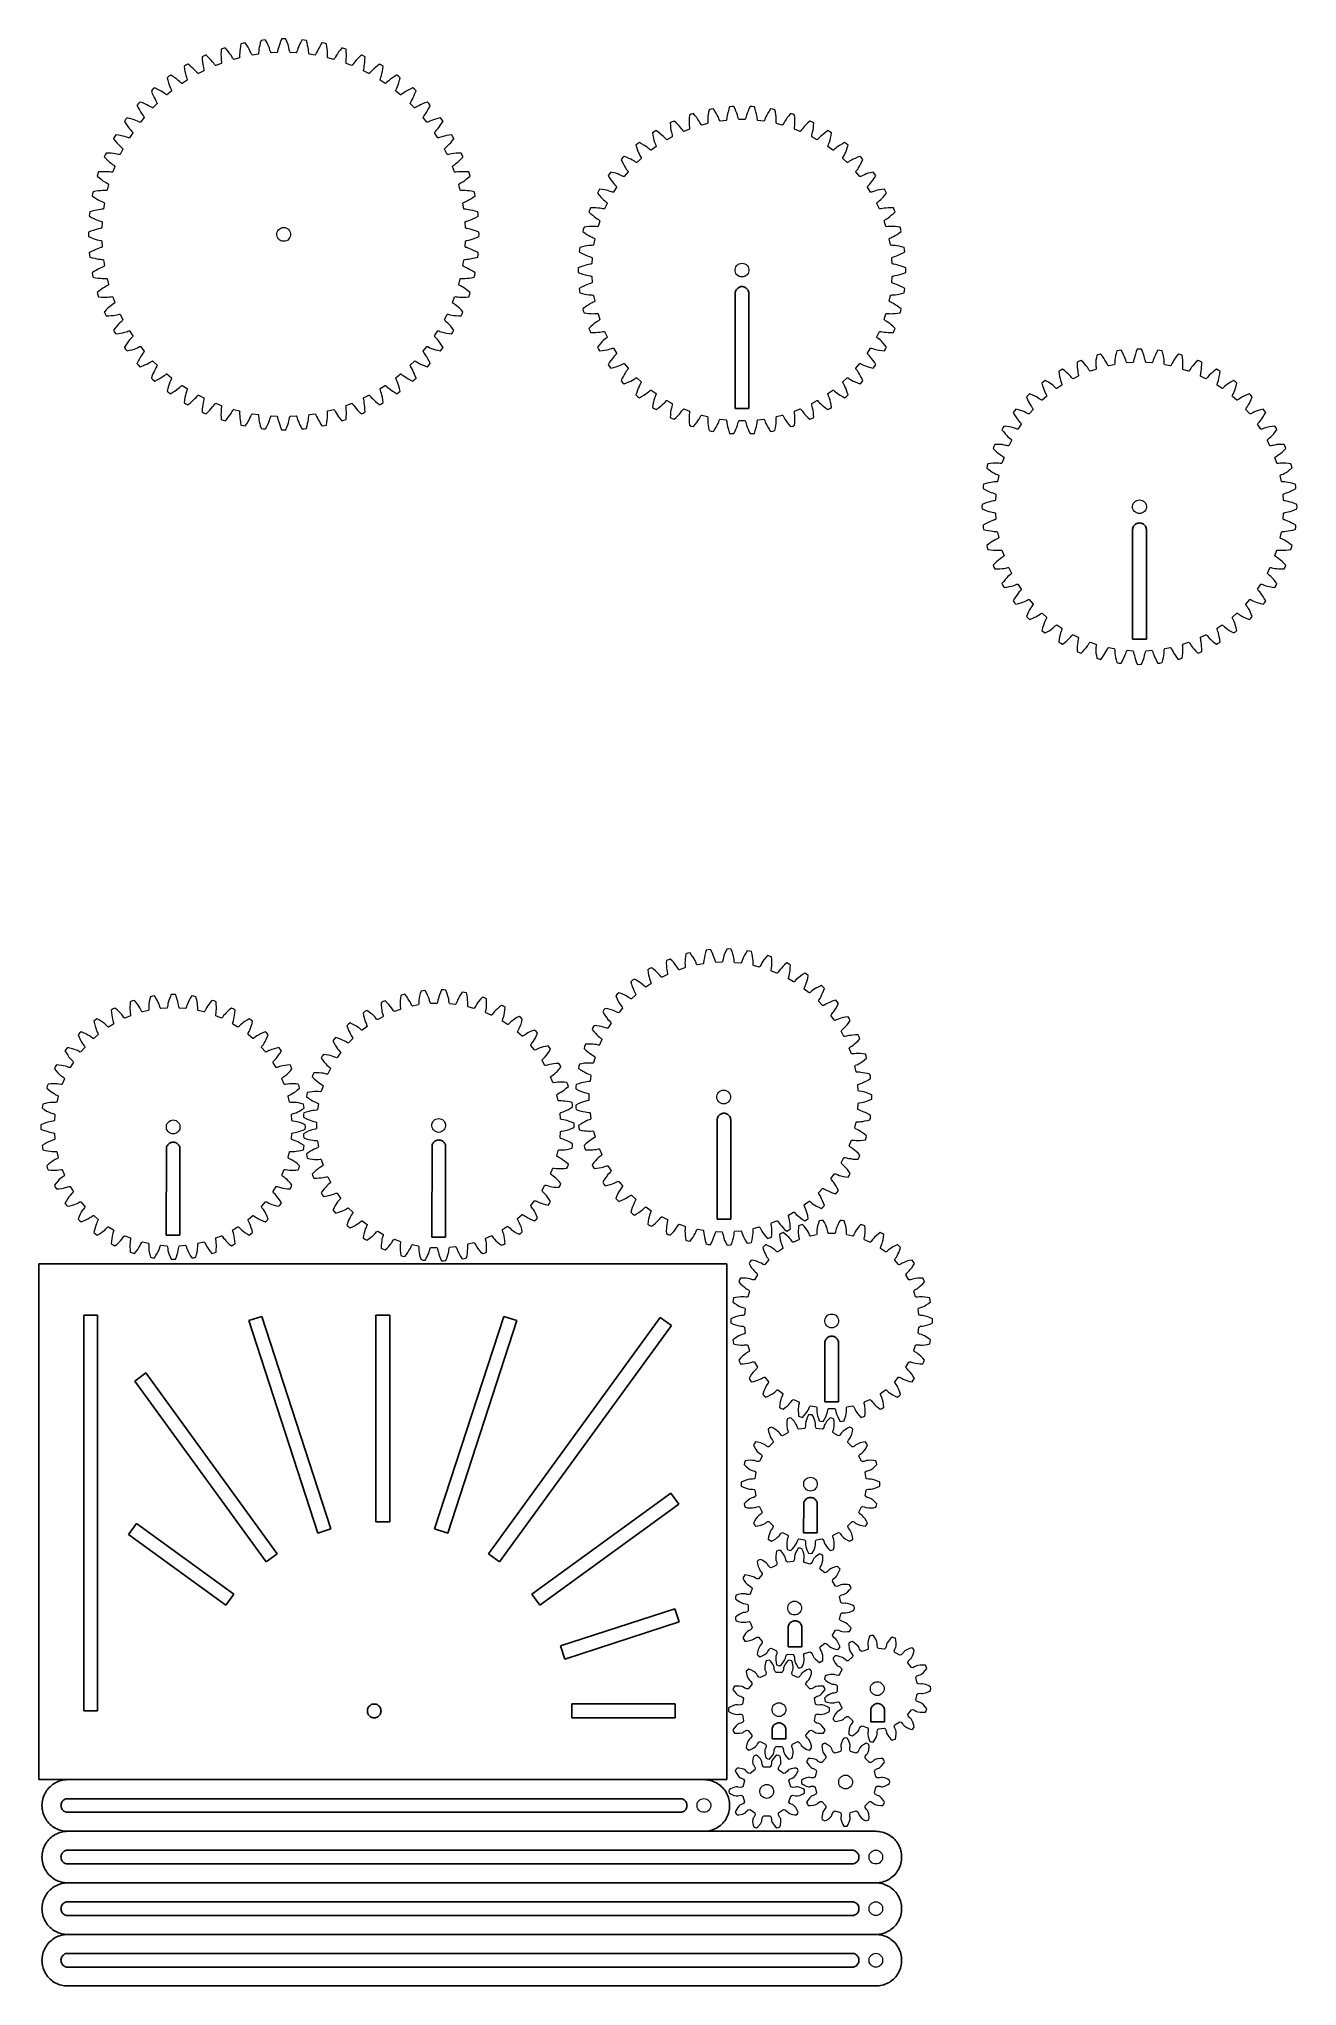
# Model space of a CAD drawing. Header units: centimetres. Extents: x 0 to 73, y 0 to 113.
import ezdxf

# ---------------------------------------------------------------- set-up
doc = ezdxf.new("R2010")
doc.units = ezdxf.units.CM
doc.layers.get('0').update_dxf_attribs({"lineweight": 25, "true_color": 0xffffff})
doc.layers.add('OpenJsCad', color=7, linetype='Continuous', lineweight=5, true_color=0xffffff)

msp = doc.modelspace()

# ---------------------------------------------------------------- linework, layer by layer
for p, q in [((40.6, 98.67), (40.61, 98.72)), ((40.6, 91.96), (40.6, 98.67)), ((40.61, 98.72), (40.62, 98.76)), ((40.62, 98.76), (40.64, 98.81)), ((40.64, 98.81), (40.66, 98.85)), ((40.66, 98.85), (40.69, 98.9)), ((40.69, 98.9), (40.73, 98.93)), ((40.73, 98.93), (40.77, 98.96)), ((40.77, 98.96), (40.81, 98.99)), ((40.81, 98.99), (40.85, 99.01)), ((40.85, 99.01), (40.9, 99.03)), ((40.9, 99.03), (40.95, 99.04)), ((40.95, 99.04), (41, 99.04)), ((41, 99.04), (41.05, 99.04)), ((41.05, 99.04), (41.1, 99.03)), ((41.1, 99.03), (41.15, 99.01)), ((41.15, 99.01), (41.19, 98.99)), ((41.19, 98.99), (41.24, 98.96)), ((41.24, 98.96), (41.27, 98.93)), ((41.27, 98.93), (41.31, 98.9)), ((41.31, 98.9), (41.34, 98.85)), ((41.34, 98.85), (41.36, 98.81)), ((41.36, 98.81), (41.38, 98.76)), ((41.38, 98.76), (41.39, 98.72)), ((41.39, 98.72), (41.4, 98.67)), ((41.4, 98.67), (41.4, 91.96)), ((41.4, 91.96), (40.6, 91.96)), ((63.72, 84.92), (63.73, 84.97)), ((63.72, 78.54), (63.72, 84.92)), ((63.73, 84.97), (63.74, 85.02)), ((63.74, 85.02), (63.76, 85.07)), ((63.76, 85.07), (63.78, 85.11)), ((63.78, 85.11), (63.81, 85.15)), ((63.81, 85.15), (63.84, 85.19)), ((63.84, 85.19), (63.88, 85.22)), ((63.88, 85.22), (63.93, 85.25)), ((63.93, 85.25), (63.97, 85.27)), ((63.97, 85.27), (64.02, 85.28)), ((64.02, 85.28), (64.07, 85.29)), ((64.07, 85.29), (64.12, 85.3)), ((64.12, 85.3), (64.17, 85.29)), ((64.17, 85.29), (64.22, 85.28)), ((64.22, 85.28), (64.27, 85.27)), ((64.27, 85.27), (64.31, 85.25)), ((64.31, 85.25), (64.35, 85.22)), ((64.35, 85.22), (64.39, 85.19)), ((64.39, 85.19), (64.43, 85.15)), ((64.43, 85.15), (64.46, 85.11)), ((64.46, 85.11), (64.48, 85.07)), ((64.48, 85.07), (64.5, 85.02)), ((64.5, 85.02), (64.51, 84.97)), ((64.51, 84.97), (64.52, 84.92)), ((64.52, 84.92), (64.52, 78.54)), ((64.52, 78.54), (63.72, 78.54)), ((39.8, 50.94), (39.85, 50.96)), ((39.85, 50.96), (39.9, 50.97)), ((39.9, 50.97), (39.95, 50.97)), ((39.95, 50.97), (40, 50.97)), ((40, 50.97), (40.05, 50.96)), ((40.05, 50.96), (40.1, 50.94)), ((39.55, 50.64), (39.57, 50.69)), ((39.55, 50.59), (39.55, 50.64)), ((39.55, 44.81), (39.55, 50.59)), ((39.57, 50.69), (39.59, 50.74)), ((39.59, 50.74), (39.61, 50.78)), ((39.61, 50.78), (39.64, 50.82)), ((39.64, 50.82), (39.67, 50.86)), ((39.67, 50.86), (39.71, 50.89)), ((39.71, 50.89), (39.76, 50.92)), ((39.76, 50.92), (39.8, 50.94)), ((40.1, 50.94), (40.14, 50.92)), ((40.14, 50.92), (40.18, 50.89)), ((40.18, 50.89), (40.22, 50.86)), ((40.22, 50.86), (40.26, 50.82)), ((40.26, 50.82), (40.29, 50.78)), ((40.29, 50.78), (40.31, 50.74)), ((40.31, 50.74), (40.33, 50.69)), ((40.33, 50.69), (40.34, 50.64)), ((40.34, 50.64), (40.35, 50.59)), ((40.35, 50.59), (40.35, 44.81)), ((7.51, 43.88), (7.52, 48.91)), ((7.52, 48.96), (7.53, 49.01)), ((7.52, 48.91), (7.52, 48.96)), ((7.53, 49.01), (7.55, 49.05)), ((7.55, 49.05), (7.58, 49.1)), ((7.58, 49.1), (7.61, 49.14)), ((7.61, 49.14), (7.64, 49.18)), ((7.64, 49.18), (7.68, 49.21)), ((7.68, 49.21), (7.72, 49.24)), ((7.72, 49.24), (7.77, 49.26)), ((7.77, 49.26), (7.82, 49.27)), ((7.82, 49.27), (7.86, 49.28)), ((7.86, 49.28), (7.91, 49.28)), ((7.91, 49.28), (7.96, 49.28)), ((7.96, 49.28), (8.01, 49.27)), ((8.01, 49.27), (8.06, 49.26)), ((8.06, 49.26), (8.11, 49.24)), ((8.11, 49.24), (8.15, 49.21)), ((8.15, 49.21), (8.19, 49.18)), ((8.19, 49.18), (8.22, 49.14)), ((8.22, 49.14), (8.25, 49.1)), ((8.25, 49.1), (8.28, 49.05)), ((8.28, 49.05), (8.3, 49.01)), ((8.3, 49.01), (8.31, 48.96)), ((8.31, 48.96), (8.31, 48.91)), ((8.31, 48.91), (8.31, 43.88)), ((22.96, 43.76), (22.97, 49.04)), ((22.97, 49.09), (22.98, 49.14)), ((22.97, 49.04), (22.97, 49.09)), ((22.98, 49.14), (23, 49.19)), ((23, 49.19), (23.03, 49.23)), ((23.03, 49.23), (23.06, 49.27)), ((23.06, 49.27), (23.09, 49.31)), ((23.09, 49.31), (23.13, 49.34)), ((23.13, 49.34), (23.17, 49.37)), ((23.17, 49.37), (23.22, 49.39)), ((23.22, 49.39), (23.27, 49.4)), ((23.27, 49.4), (23.31, 49.41)), ((23.31, 49.41), (23.36, 49.42)), ((23.36, 49.42), (23.41, 49.41)), ((23.41, 49.41), (23.46, 49.4)), ((23.46, 49.4), (23.51, 49.39)), ((23.51, 49.39), (23.56, 49.37)), ((23.56, 49.37), (23.6, 49.34)), ((23.6, 49.34), (23.64, 49.31)), ((23.64, 49.31), (23.67, 49.27)), ((23.67, 49.27), (23.7, 49.23)), ((23.7, 49.23), (23.73, 49.19)), ((23.73, 49.19), (23.75, 49.14)), ((23.75, 49.14), (23.76, 49.09)), ((23.76, 49.09), (23.76, 49.04)), ((23.76, 49.04), (23.76, 43.76)), ((40.35, 44.81), (39.55, 44.81)), ((8.31, 43.88), (7.51, 43.88)), ((23.76, 43.76), (22.96, 43.76)), ((40.11, 42.22), (0.11, 42.22)), ((0.11, 42.22), (0.11, 12.22)), ((40.11, 12.22), (40.11, 42.22)), ((2.71, 39.22), (3.51, 39.22)), ((2.71, 16.22), (2.71, 39.22)), ((3.51, 39.22), (3.51, 16.22)), ((12.31, 38.92), (13.07, 39.16)), ((16.33, 26.55), (12.31, 38.92)), ((13.07, 39.16), (17.09, 26.8)), ((19.71, 39.22), (20.51, 39.22)), ((19.71, 27.22), (19.71, 39.22)), ((20.51, 39.22), (20.51, 27.22)), ((23.12, 26.8), (27.14, 39.16)), ((27.9, 38.92), (23.89, 26.55)), ((26.25, 25.35), (36.24, 39.1)), ((36.89, 38.63), (26.9, 24.88)), ((27.14, 39.16), (27.9, 38.92)), ((36.24, 39.1), (36.89, 38.63)), ((45.82, 37.68), (45.84, 37.73)), ((45.82, 37.63), (45.82, 37.68)), ((45.82, 34.18), (45.82, 37.63)), ((45.84, 37.73), (45.85, 37.77)), ((45.85, 37.77), (45.88, 37.82)), ((45.88, 37.82), (45.91, 37.86)), ((45.91, 37.86), (45.94, 37.9)), ((45.94, 37.9), (45.98, 37.93)), ((45.98, 37.93), (46.02, 37.95)), ((46.02, 37.95), (46.07, 37.98)), ((46.07, 37.98), (46.12, 37.99)), ((46.12, 37.99), (46.17, 38)), ((46.17, 38), (46.22, 38)), ((46.22, 38), (46.27, 38)), ((46.27, 38), (46.32, 37.99)), ((46.32, 37.99), (46.36, 37.98)), ((46.36, 37.98), (46.41, 37.95)), ((46.41, 37.95), (46.45, 37.93)), ((46.45, 37.93), (46.49, 37.9)), ((46.49, 37.9), (46.52, 37.86)), ((46.52, 37.86), (46.55, 37.82)), ((46.55, 37.82), (46.58, 37.77)), ((46.58, 37.77), (46.6, 37.73)), ((46.6, 37.73), (46.61, 37.68)), ((46.61, 37.68), (46.62, 37.63)), ((46.62, 37.63), (46.62, 34.18)), ((5.68, 35.4), (6.32, 35.87)), ((13.32, 24.88), (5.68, 35.4)), ((6.32, 35.87), (13.96, 25.35)), ((46.62, 34.18), (45.82, 34.18)), ((28.77, 23), (36.86, 28.88)), ((36.86, 28.88), (37.33, 28.24)), ((44.59, 28.3), (44.6, 28.35)), ((44.6, 28.35), (44.62, 28.4)), ((44.62, 28.4), (44.65, 28.44)), ((44.65, 28.44), (44.68, 28.48)), ((44.68, 28.48), (44.71, 28.52)), ((44.71, 28.52), (44.75, 28.55)), ((44.75, 28.55), (44.79, 28.58)), ((44.79, 28.58), (44.84, 28.6)), ((44.84, 28.6), (44.89, 28.61)), ((44.89, 28.61), (44.93, 28.62)), ((44.93, 28.62), (44.98, 28.63)), ((44.98, 28.63), (45.03, 28.62)), ((45.03, 28.62), (45.08, 28.61)), ((45.08, 28.61), (45.13, 28.6)), ((45.13, 28.6), (45.18, 28.58)), ((45.18, 28.58), (45.22, 28.55)), ((45.22, 28.55), (45.26, 28.52)), ((45.26, 28.52), (45.29, 28.48)), ((45.29, 28.48), (45.32, 28.44)), ((45.32, 28.44), (45.35, 28.4)), ((45.35, 28.4), (45.37, 28.35)), ((45.37, 28.35), (45.38, 28.3)), ((20.51, 27.22), (19.71, 27.22)), ((37.33, 28.24), (29.24, 22.36)), ((44.58, 26.58), (44.59, 28.25)), ((44.59, 28.25), (44.59, 28.3)), ((45.38, 28.3), (45.38, 28.25)), ((45.38, 28.25), (45.38, 26.58)), ((5.31, 26.47), (5.78, 27.12)), ((10.97, 22.36), (5.31, 26.47)), ((5.78, 27.12), (11.44, 23)), ((17.09, 26.8), (16.33, 26.55)), ((23.89, 26.55), (23.12, 26.8)), ((45.38, 26.58), (44.58, 26.58)), ((13.96, 25.35), (13.32, 24.88)), ((26.9, 24.88), (26.25, 25.35)), ((11.44, 23), (10.97, 22.36)), ((29.24, 22.36), (28.77, 23)), ((30.44, 20), (37.1, 22.16)), ((37.1, 22.16), (37.35, 21.4)), ((37.35, 21.4), (30.69, 19.23)), ((43.68, 21.08), (43.69, 21.13)), ((43.68, 19.94), (43.68, 21.08)), ((43.69, 21.13), (43.7, 21.18)), ((43.7, 21.18), (43.72, 21.22)), ((43.72, 21.22), (43.75, 21.27)), ((43.75, 21.27), (43.78, 21.31)), ((43.78, 21.31), (43.81, 21.35)), ((43.81, 21.35), (43.85, 21.38)), ((43.85, 21.38), (43.89, 21.4)), ((43.89, 21.4), (43.94, 21.43)), ((43.94, 21.43), (43.98, 21.44)), ((43.98, 21.44), (44.03, 21.45)), ((44.03, 21.45), (44.08, 21.45)), ((44.08, 21.45), (44.13, 21.45)), ((44.13, 21.45), (44.18, 21.44)), ((44.18, 21.44), (44.23, 21.43)), ((44.23, 21.43), (44.28, 21.4)), ((44.28, 21.4), (44.32, 21.38)), ((44.32, 21.38), (44.36, 21.35)), ((44.36, 21.35), (44.39, 21.31)), ((44.39, 21.31), (44.42, 21.27)), ((44.42, 21.27), (44.45, 21.22)), ((44.45, 21.22), (44.46, 21.18)), ((44.46, 21.18), (44.48, 21.13)), ((44.48, 21.13), (44.48, 21.08)), ((44.48, 21.08), (44.48, 19.94)), ((30.69, 19.23), (30.44, 20)), ((44.48, 19.94), (43.68, 19.94)), ((3.51, 16.22), (2.71, 16.22)), ((19.21, 16.27), (19.22, 16.32)), ((19.21, 16.22), (19.21, 16.27)), ((19.21, 16.17), (19.21, 16.22)), ((19.22, 16.12), (19.21, 16.17)), ((19.22, 16.32), (19.23, 16.36)), ((19.23, 16.07), (19.22, 16.12)), ((19.23, 16.36), (19.26, 16.41)), ((19.26, 16.02), (19.23, 16.07)), ((19.26, 16.41), (19.28, 16.45)), ((19.28, 15.98), (19.26, 16.02)), ((19.28, 16.45), (19.31, 16.49)), ((19.31, 15.94), (19.28, 15.98)), ((19.31, 16.49), (19.35, 16.52)), ((19.35, 15.91), (19.31, 15.94)), ((19.35, 16.52), (19.39, 16.55)), ((19.39, 15.88), (19.35, 15.91)), ((19.39, 16.55), (19.44, 16.58)), ((19.44, 15.85), (19.39, 15.88)), ((19.44, 16.58), (19.48, 16.6)), ((19.48, 15.84), (19.44, 15.85)), ((19.48, 16.6), (19.53, 16.61)), ((19.53, 16.61), (19.58, 16.61)), ((19.58, 16.61), (19.63, 16.61)), ((19.63, 16.61), (19.68, 16.61)), ((19.68, 16.61), (19.73, 16.6)), ((19.73, 16.6), (19.78, 16.58)), ((19.78, 15.85), (19.73, 15.84)), ((19.78, 16.58), (19.82, 16.55)), ((19.82, 15.88), (19.78, 15.85)), ((19.82, 16.55), (19.86, 16.52)), ((19.86, 15.91), (19.82, 15.88)), ((19.86, 16.52), (19.9, 16.49)), ((19.9, 15.94), (19.86, 15.91)), ((19.9, 16.49), (19.93, 16.45)), ((19.93, 15.98), (19.9, 15.94)), ((19.93, 16.45), (19.96, 16.41)), ((19.96, 16.02), (19.93, 15.98)), ((19.96, 16.41), (19.98, 16.36)), ((19.98, 16.07), (19.96, 16.02)), ((19.98, 16.36), (19.99, 16.32)), ((19.99, 16.12), (19.98, 16.07)), ((19.99, 16.32), (20, 16.27)), ((20, 16.17), (19.99, 16.12)), ((20, 16.27), (20.01, 16.22)), ((20.01, 16.22), (20, 16.17)), ((31.11, 16.62), (37.11, 16.62)), ((31.11, 15.82), (31.11, 16.62)), ((37.11, 16.62), (37.11, 15.82)), ((48.49, 16.27), (48.5, 16.32)), ((48.49, 15.58), (48.49, 16.27)), ((48.5, 16.32), (48.51, 16.37)), ((48.51, 16.37), (48.53, 16.41)), ((48.53, 16.41), (48.55, 16.46)), ((48.55, 16.46), (48.58, 16.5)), ((48.58, 16.5), (48.62, 16.54)), ((48.62, 16.54), (48.66, 16.57)), ((48.66, 16.57), (48.7, 16.59)), ((48.7, 16.59), (48.74, 16.62)), ((48.74, 16.62), (48.79, 16.63)), ((48.79, 16.63), (48.84, 16.64)), ((48.84, 16.64), (48.89, 16.64)), ((48.89, 16.64), (48.94, 16.64)), ((48.94, 16.64), (48.99, 16.63)), ((48.99, 16.63), (49.04, 16.62)), ((49.04, 16.62), (49.08, 16.59)), ((49.08, 16.59), (49.13, 16.57)), ((49.13, 16.57), (49.17, 16.54)), ((49.17, 16.54), (49.2, 16.5)), ((49.2, 16.5), (49.23, 16.46)), ((49.23, 16.46), (49.25, 16.41)), ((49.25, 16.41), (49.27, 16.37)), ((49.27, 16.37), (49.28, 16.32)), ((49.28, 16.32), (49.29, 16.27)), ((49.29, 16.27), (49.29, 15.58)), ((19.53, 15.82), (19.48, 15.84)), ((19.58, 15.82), (19.53, 15.82)), ((19.63, 15.82), (19.58, 15.82)), ((19.68, 15.82), (19.63, 15.82)), ((19.73, 15.84), (19.68, 15.82)), ((37.11, 15.82), (31.11, 15.82)), ((42.75, 15.15), (42.76, 15.2)), ((42.75, 14.59), (42.75, 15.15)), ((42.76, 15.2), (42.77, 15.25)), ((42.77, 15.25), (42.79, 15.29)), ((42.79, 15.29), (42.81, 15.34)), ((42.81, 15.34), (42.84, 15.38)), ((42.84, 15.38), (42.88, 15.41)), ((42.88, 15.41), (42.91, 15.45)), ((42.91, 15.45), (42.96, 15.47)), ((42.96, 15.47), (43, 15.49)), ((43, 15.49), (43.05, 15.51)), ((43.05, 15.51), (43.1, 15.52)), ((43.1, 15.52), (43.15, 15.52)), ((43.15, 15.52), (43.2, 15.52)), ((43.2, 15.52), (43.25, 15.51)), ((43.25, 15.51), (43.3, 15.49)), ((43.3, 15.49), (43.34, 15.47)), ((43.34, 15.47), (43.38, 15.45)), ((43.38, 15.45), (43.42, 15.41)), ((43.42, 15.41), (43.46, 15.38)), ((43.46, 15.38), (43.49, 15.34)), ((43.49, 15.34), (43.51, 15.29)), ((43.51, 15.29), (43.53, 15.25)), ((43.53, 15.25), (43.54, 15.2)), ((43.54, 15.2), (43.55, 15.15)), ((43.55, 15.15), (43.55, 14.59)), ((49.29, 15.58), (48.49, 15.58)), ((43.55, 14.59), (42.75, 14.59)), ((0.11, 12.22), (40.11, 12.22)), ((0.43, 11.35), (0.39, 11.27)), ((0.47, 11.44), (0.43, 11.35)), ((0.52, 11.52), (0.47, 11.44)), ((0.57, 11.6), (0.52, 11.52)), ((0.63, 11.67), (0.57, 11.6)), ((0.69, 11.74), (0.63, 11.67)), ((0.76, 11.81), (0.69, 11.74)), ((0.83, 11.87), (0.76, 11.81)), ((0.9, 11.93), (0.83, 11.87)), ((0.98, 11.98), (0.9, 11.93)), ((1.06, 12.03), (0.98, 11.98)), ((1.14, 12.07), (1.06, 12.03)), ((1.23, 12.11), (1.14, 12.07)), ((1.32, 12.14), (1.23, 12.11)), ((1.41, 12.17), (1.32, 12.14)), ((1.5, 12.19), (1.41, 12.17)), ((1.59, 12.2), (1.5, 12.19)), ((1.69, 12.21), (1.59, 12.2)), ((1.78, 12.22), (1.69, 12.21)), ((38.88, 12.21), (38.78, 12.22)), ((38.97, 12.2), (38.88, 12.21)), ((39.06, 12.19), (38.97, 12.2)), ((39.16, 12.17), (39.06, 12.19)), ((39.25, 12.14), (39.16, 12.17)), ((39.33, 12.11), (39.25, 12.14)), ((39.42, 12.07), (39.33, 12.11)), ((39.51, 12.03), (39.42, 12.07)), ((39.59, 11.98), (39.51, 12.03)), ((39.66, 11.93), (39.59, 11.98)), ((39.74, 11.87), (39.66, 11.93)), ((39.81, 11.81), (39.74, 11.87)), ((39.88, 11.74), (39.81, 11.81)), ((39.94, 11.67), (39.88, 11.74)), ((40, 11.6), (39.94, 11.67)), ((40.05, 11.52), (40, 11.6)), ((40.1, 11.44), (40.05, 11.52)), ((40.14, 11.35), (40.1, 11.44)), ((40.18, 11.27), (40.14, 11.35)), ((0.29, 10.81), (0.28, 10.72)), ((0.28, 10.72), (0.29, 10.62)), ((0.31, 11), (0.29, 10.9)), ((0.29, 10.9), (0.29, 10.81)), ((0.29, 10.62), (0.29, 10.53)), ((0.29, 10.53), (0.31, 10.43)), ((0.33, 11.09), (0.31, 11)), ((0.31, 10.43), (0.33, 10.34)), ((0.36, 11.18), (0.33, 11.09)), ((0.33, 10.34), (0.36, 10.25)), ((0.39, 11.27), (0.36, 11.18)), ((0.36, 10.25), (0.39, 10.16)), ((1.38, 10.72), (1.39, 10.77)), ((1.39, 10.67), (1.38, 10.72)), ((1.39, 10.77), (1.4, 10.82)), ((1.4, 10.62), (1.39, 10.67)), ((1.4, 10.82), (1.41, 10.86)), ((1.41, 10.57), (1.4, 10.62)), ((1.41, 10.86), (1.43, 10.91)), ((1.43, 10.52), (1.41, 10.57)), ((1.43, 10.91), (1.46, 10.95)), ((1.46, 10.48), (1.43, 10.52)), ((1.46, 10.95), (1.49, 10.99)), ((1.49, 10.44), (1.46, 10.48)), ((1.49, 10.99), (1.53, 11.02)), ((1.53, 10.41), (1.49, 10.44)), ((1.53, 11.02), (1.57, 11.05)), ((1.57, 10.38), (1.53, 10.41)), ((1.57, 11.05), (1.61, 11.08)), ((1.61, 10.35), (1.57, 10.38)), ((1.61, 11.08), (1.66, 11.1)), ((1.66, 10.34), (1.61, 10.35)), ((1.66, 11.1), (1.71, 11.11)), ((1.71, 10.32), (1.66, 10.34)), ((1.71, 11.11), (1.76, 11.11)), ((1.76, 10.32), (1.71, 10.32)), ((1.76, 11.11), (37.43, 11.11)), ((37.43, 10.32), (1.76, 10.32)), ((37.43, 11.11), (37.48, 11.11)), ((37.48, 10.32), (37.43, 10.32)), ((37.48, 11.11), (37.53, 11.1)), ((37.53, 10.34), (37.48, 10.32)), ((37.53, 11.1), (37.57, 11.08)), ((37.57, 10.35), (37.53, 10.34)), ((37.57, 11.08), (37.62, 11.05)), ((37.62, 10.38), (37.57, 10.35)), ((37.62, 11.05), (37.66, 11.02)), ((37.66, 10.41), (37.62, 10.38)), ((37.66, 11.02), (37.69, 10.99)), ((37.69, 10.44), (37.66, 10.41)), ((37.69, 10.99), (37.73, 10.95)), ((37.73, 10.48), (37.69, 10.44)), ((37.73, 10.95), (37.75, 10.91)), ((37.75, 10.52), (37.73, 10.48)), ((37.75, 10.91), (37.77, 10.86)), ((37.77, 10.57), (37.75, 10.52)), ((37.77, 10.86), (37.79, 10.82)), ((37.79, 10.62), (37.77, 10.57)), ((37.79, 10.82), (37.8, 10.77)), ((37.8, 10.67), (37.79, 10.62)), ((37.8, 10.77), (37.8, 10.72)), ((37.8, 10.72), (37.8, 10.67)), ((40.21, 11.18), (40.18, 11.27)), ((40.18, 10.16), (40.21, 10.25)), ((40.24, 11.09), (40.21, 11.18)), ((40.21, 10.25), (40.24, 10.34)), ((40.26, 11), (40.24, 11.09)), ((40.24, 10.34), (40.26, 10.43)), ((40.27, 10.9), (40.26, 11)), ((40.26, 10.43), (40.27, 10.53)), ((40.28, 10.81), (40.27, 10.9)), ((40.27, 10.53), (40.28, 10.62)), ((40.28, 10.72), (40.28, 10.81)), ((40.28, 10.62), (40.28, 10.72)), ((0.39, 10.16), (0.43, 10.08)), ((0.43, 10.08), (0.47, 9.99)), ((0.47, 9.99), (0.52, 9.91)), ((0.52, 9.91), (0.57, 9.83)), ((0.57, 9.83), (0.63, 9.76)), ((0.63, 9.76), (0.69, 9.69)), ((0.69, 9.69), (0.76, 9.62)), ((0.76, 9.62), (0.83, 9.56)), ((0.83, 9.56), (0.9, 9.5)), ((0.9, 9.5), (0.98, 9.45)), ((0.98, 9.45), (1.06, 9.4)), ((1.06, 9.4), (1.14, 9.36)), ((1.14, 9.07), (1.06, 9.03)), ((1.14, 9.36), (1.23, 9.32)), ((1.23, 9.11), (1.14, 9.07)), ((1.23, 9.32), (1.32, 9.29)), ((1.32, 9.14), (1.23, 9.11)), ((1.32, 9.29), (1.41, 9.26)), ((1.41, 9.17), (1.32, 9.14)), ((1.41, 9.26), (1.5, 9.24)), ((1.5, 9.19), (1.41, 9.17)), ((1.5, 9.24), (1.59, 9.23)), ((1.59, 9.2), (1.5, 9.19)), ((1.59, 9.23), (1.69, 9.22)), ((1.69, 9.21), (1.59, 9.2)), ((1.69, 9.22), (1.78, 9.22)), ((1.78, 9.22), (1.69, 9.21)), ((48.78, 9.22), (1.78, 9.22)), ((38.78, 9.22), (38.88, 9.22)), ((38.88, 9.22), (38.97, 9.23)), ((38.97, 9.23), (39.06, 9.24)), ((39.06, 9.24), (39.16, 9.26)), ((39.16, 9.26), (39.25, 9.29)), ((39.25, 9.29), (39.33, 9.32)), ((39.33, 9.32), (39.42, 9.36)), ((39.42, 9.36), (39.51, 9.4)), ((39.51, 9.4), (39.59, 9.45)), ((39.59, 9.45), (39.66, 9.5)), ((39.66, 9.5), (39.74, 9.56)), ((39.74, 9.56), (39.81, 9.62)), ((39.81, 9.62), (39.88, 9.69)), ((39.88, 9.69), (39.94, 9.76)), ((39.94, 9.76), (40, 9.83)), ((40, 9.83), (40.05, 9.91)), ((40.05, 9.91), (40.1, 9.99)), ((40.1, 9.99), (40.14, 10.08)), ((40.14, 10.08), (40.18, 10.16)), ((48.88, 9.21), (48.78, 9.22)), ((48.97, 9.2), (48.88, 9.21)), ((49.06, 9.19), (48.97, 9.2)), ((49.16, 9.17), (49.06, 9.19)), ((49.25, 9.14), (49.16, 9.17)), ((49.33, 9.11), (49.25, 9.14)), ((49.42, 9.07), (49.33, 9.11)), ((49.51, 9.03), (49.42, 9.07)), ((0.31, 8), (0.29, 7.9)), ((0.33, 8.09), (0.31, 8)), ((0.36, 8.18), (0.33, 8.09)), ((0.39, 8.27), (0.36, 8.18)), ((0.43, 8.35), (0.39, 8.27)), ((0.47, 8.44), (0.43, 8.35)), ((0.52, 8.52), (0.47, 8.44)), ((0.57, 8.6), (0.52, 8.52)), ((0.63, 8.67), (0.57, 8.6)), ((0.69, 8.74), (0.63, 8.67)), ((0.76, 8.81), (0.69, 8.74)), ((0.83, 8.87), (0.76, 8.81)), ((0.9, 8.93), (0.83, 8.87)), ((0.98, 8.98), (0.9, 8.93)), ((1.06, 9.03), (0.98, 8.98)), ((1.43, 7.91), (1.46, 7.95)), ((1.46, 7.95), (1.49, 7.99)), ((1.49, 7.99), (1.53, 8.02)), ((1.53, 8.02), (1.57, 8.05)), ((1.57, 8.05), (1.61, 8.08)), ((1.61, 8.08), (1.66, 8.1)), ((1.66, 8.1), (1.71, 8.11)), ((1.71, 8.11), (1.76, 8.11)), ((1.76, 8.11), (47.42, 8.11)), ((47.42, 8.11), (47.47, 8.11)), ((47.47, 8.11), (47.52, 8.1)), ((47.52, 8.1), (47.57, 8.08)), ((47.57, 8.08), (47.61, 8.05)), ((47.61, 8.05), (47.65, 8.02)), ((47.65, 8.02), (47.69, 7.99)), ((47.69, 7.99), (47.72, 7.95)), ((47.72, 7.95), (47.75, 7.91)), ((49.59, 8.98), (49.51, 9.03)), ((49.66, 8.93), (49.59, 8.98)), ((49.74, 8.87), (49.66, 8.93)), ((49.81, 8.81), (49.74, 8.87)), ((49.88, 8.74), (49.81, 8.81)), ((49.94, 8.67), (49.88, 8.74)), ((50, 8.6), (49.94, 8.67)), ((50.05, 8.52), (50, 8.6)), ((50.1, 8.44), (50.05, 8.52)), ((50.14, 8.35), (50.1, 8.44)), ((50.18, 8.27), (50.14, 8.35)), ((50.21, 8.18), (50.18, 8.27)), ((50.24, 8.09), (50.21, 8.18)), ((50.26, 8), (50.24, 8.09)), ((50.27, 7.9), (50.26, 8)), ((0.29, 7.81), (0.28, 7.72)), ((0.28, 7.72), (0.29, 7.62)), ((0.29, 7.9), (0.29, 7.81)), ((0.29, 7.62), (0.29, 7.53)), ((0.29, 7.53), (0.31, 7.43)), ((0.31, 7.43), (0.33, 7.34)), ((0.33, 7.34), (0.36, 7.25)), ((0.36, 7.25), (0.39, 7.16)), ((0.39, 7.16), (0.43, 7.08)), ((0.43, 7.08), (0.47, 6.99)), ((0.47, 6.99), (0.52, 6.91)), ((0.52, 6.91), (0.57, 6.83)), ((0.57, 6.83), (0.63, 6.76)), ((1.38, 7.72), (1.39, 7.77)), ((1.39, 7.67), (1.38, 7.72)), ((1.39, 7.77), (1.4, 7.82)), ((1.4, 7.62), (1.39, 7.67)), ((1.4, 7.82), (1.41, 7.86)), ((1.41, 7.57), (1.4, 7.62)), ((1.41, 7.86), (1.43, 7.91)), ((1.43, 7.52), (1.41, 7.57)), ((1.46, 7.48), (1.43, 7.52)), ((1.49, 7.44), (1.46, 7.48)), ((1.53, 7.41), (1.49, 7.44)), ((1.57, 7.38), (1.53, 7.41)), ((1.61, 7.35), (1.57, 7.38)), ((1.66, 7.34), (1.61, 7.35)), ((1.71, 7.32), (1.66, 7.34)), ((1.76, 7.32), (1.71, 7.32)), ((47.42, 7.32), (1.76, 7.32)), ((47.47, 7.32), (47.42, 7.32)), ((47.52, 7.34), (47.47, 7.32)), ((47.57, 7.35), (47.52, 7.34)), ((47.61, 7.38), (47.57, 7.35)), ((47.65, 7.41), (47.61, 7.38)), ((47.69, 7.44), (47.65, 7.41)), ((47.72, 7.48), (47.69, 7.44)), ((47.75, 7.52), (47.72, 7.48)), ((47.75, 7.91), (47.77, 7.86)), ((47.77, 7.57), (47.75, 7.52)), ((47.77, 7.86), (47.79, 7.82)), ((47.79, 7.62), (47.77, 7.57)), ((47.79, 7.82), (47.8, 7.77)), ((47.8, 7.67), (47.79, 7.62)), ((47.8, 7.77), (47.8, 7.72)), ((47.8, 7.72), (47.8, 7.67)), ((49.94, 6.76), (50, 6.83)), ((50, 6.83), (50.05, 6.91)), ((50.05, 6.91), (50.1, 6.99)), ((50.1, 6.99), (50.14, 7.08)), ((50.14, 7.08), (50.18, 7.16)), ((50.18, 7.16), (50.21, 7.25)), ((50.21, 7.25), (50.24, 7.34)), ((50.24, 7.34), (50.26, 7.43)), ((50.26, 7.43), (50.27, 7.53)), ((50.28, 7.81), (50.27, 7.9)), ((50.27, 7.53), (50.28, 7.62)), ((50.28, 7.72), (50.28, 7.81)), ((50.28, 7.62), (50.28, 7.72)), ((0.63, 5.67), (0.57, 5.6)), ((0.63, 6.76), (0.69, 6.69)), ((0.69, 5.74), (0.63, 5.67)), ((0.69, 6.69), (0.76, 6.62)), ((0.76, 5.81), (0.69, 5.74)), ((0.76, 6.62), (0.83, 6.56)), ((0.83, 5.87), (0.76, 5.81)), ((0.83, 6.56), (0.9, 6.5)), ((0.9, 5.93), (0.83, 5.87)), ((0.9, 6.5), (0.98, 6.45)), ((0.98, 5.98), (0.9, 5.93)), ((0.98, 6.45), (1.06, 6.4)), ((1.06, 6.03), (0.98, 5.98)), ((1.06, 6.4), (1.14, 6.36)), ((1.14, 6.07), (1.06, 6.03)), ((1.14, 6.36), (1.23, 6.32)), ((1.23, 6.11), (1.14, 6.07)), ((1.23, 6.32), (1.32, 6.29)), ((1.32, 6.14), (1.23, 6.11)), ((1.32, 6.29), (1.41, 6.26)), ((1.41, 6.17), (1.32, 6.14)), ((1.41, 6.26), (1.5, 6.24)), ((1.5, 6.19), (1.41, 6.17)), ((1.5, 6.24), (1.59, 6.23)), ((1.59, 6.2), (1.5, 6.19)), ((1.59, 6.23), (1.69, 6.22)), ((1.69, 6.21), (1.59, 6.2)), ((1.69, 6.22), (1.78, 6.22)), ((1.78, 6.22), (1.69, 6.21)), ((1.78, 6.22), (48.78, 6.22)), ((48.78, 6.22), (48.88, 6.22)), ((48.88, 6.21), (48.78, 6.22)), ((48.88, 6.22), (48.97, 6.23)), ((48.97, 6.2), (48.88, 6.21)), ((48.97, 6.23), (49.06, 6.24)), ((49.06, 6.19), (48.97, 6.2)), ((49.06, 6.24), (49.16, 6.26)), ((49.16, 6.17), (49.06, 6.19)), ((49.16, 6.26), (49.25, 6.29)), ((49.25, 6.14), (49.16, 6.17)), ((49.25, 6.29), (49.33, 6.32)), ((49.33, 6.11), (49.25, 6.14)), ((49.33, 6.32), (49.42, 6.36)), ((49.42, 6.07), (49.33, 6.11)), ((49.42, 6.36), (49.51, 6.4)), ((49.51, 6.03), (49.42, 6.07)), ((49.51, 6.4), (49.59, 6.45)), ((49.59, 5.98), (49.51, 6.03)), ((49.59, 6.45), (49.66, 6.5)), ((49.66, 5.93), (49.59, 5.98)), ((49.66, 6.5), (49.74, 6.56)), ((49.74, 5.87), (49.66, 5.93)), ((49.74, 6.56), (49.81, 6.62)), ((49.81, 5.81), (49.74, 5.87)), ((49.81, 6.62), (49.88, 6.69)), ((49.88, 5.74), (49.81, 5.81)), ((49.88, 6.69), (49.94, 6.76)), ((49.94, 5.67), (49.88, 5.74)), ((50, 5.6), (49.94, 5.67)), ((0.29, 4.81), (0.28, 4.72)), ((0.28, 4.72), (0.29, 4.62)), ((0.31, 5), (0.29, 4.9)), ((0.29, 4.9), (0.29, 4.81)), ((0.29, 4.62), (0.29, 4.53)), ((0.33, 5.09), (0.31, 5)), ((0.36, 5.18), (0.33, 5.09)), ((0.39, 5.27), (0.36, 5.18)), ((0.43, 5.35), (0.39, 5.27)), ((0.47, 5.44), (0.43, 5.35)), ((0.52, 5.52), (0.47, 5.44)), ((0.57, 5.6), (0.52, 5.52)), ((1.38, 4.72), (1.39, 4.77)), ((1.39, 4.67), (1.38, 4.72)), ((1.39, 4.77), (1.4, 4.82)), ((1.4, 4.62), (1.39, 4.67)), ((1.4, 4.82), (1.41, 4.86)), ((1.41, 4.57), (1.4, 4.62)), ((1.41, 4.86), (1.43, 4.91)), ((1.43, 4.52), (1.41, 4.57)), ((1.43, 4.91), (1.46, 4.95)), ((1.46, 4.95), (1.49, 4.99)), ((1.49, 4.99), (1.53, 5.02)), ((1.53, 5.02), (1.57, 5.05)), ((1.57, 5.05), (1.61, 5.08)), ((1.61, 5.08), (1.66, 5.1)), ((1.66, 5.1), (1.71, 5.11)), ((1.71, 5.11), (1.76, 5.11)), ((1.76, 5.11), (47.43, 5.11)), ((47.43, 5.11), (47.48, 5.11)), ((47.48, 5.11), (47.53, 5.1)), ((47.53, 5.1), (47.57, 5.08)), ((47.57, 5.08), (47.62, 5.05)), ((47.62, 5.05), (47.66, 5.02)), ((47.66, 5.02), (47.69, 4.99)), ((47.69, 4.99), (47.73, 4.95)), ((47.73, 4.95), (47.75, 4.91)), ((47.75, 4.91), (47.77, 4.86)), ((47.77, 4.57), (47.75, 4.52)), ((47.77, 4.86), (47.79, 4.82)), ((47.79, 4.62), (47.77, 4.57)), ((47.79, 4.82), (47.8, 4.77)), ((47.8, 4.67), (47.79, 4.62)), ((47.8, 4.77), (47.8, 4.72)), ((47.8, 4.72), (47.8, 4.67)), ((50.05, 5.52), (50, 5.6)), ((50.1, 5.44), (50.05, 5.52)), ((50.14, 5.35), (50.1, 5.44)), ((50.18, 5.27), (50.14, 5.35)), ((50.21, 5.18), (50.18, 5.27)), ((50.24, 5.09), (50.21, 5.18)), ((50.26, 5), (50.24, 5.09)), ((50.27, 4.9), (50.26, 5)), ((50.28, 4.81), (50.27, 4.9)), ((50.27, 4.53), (50.28, 4.62)), ((50.28, 4.72), (50.28, 4.81)), ((50.28, 4.62), (50.28, 4.72)), ((0.29, 4.53), (0.31, 4.43)), ((0.31, 4.43), (0.33, 4.34)), ((0.33, 4.34), (0.36, 4.25)), ((0.36, 4.25), (0.39, 4.16)), ((0.39, 4.16), (0.43, 4.08)), ((0.43, 4.08), (0.47, 3.99)), ((0.47, 3.99), (0.52, 3.91)), ((0.52, 3.91), (0.57, 3.83)), ((0.57, 3.83), (0.63, 3.76)), ((0.63, 3.76), (0.69, 3.69)), ((0.69, 3.69), (0.76, 3.62)), ((0.76, 3.62), (0.83, 3.56)), ((0.83, 3.56), (0.9, 3.5)), ((0.9, 3.5), (0.98, 3.45)), ((0.98, 3.45), (1.06, 3.4)), ((1.06, 3.4), (1.14, 3.36)), ((1.46, 4.48), (1.43, 4.52)), ((1.49, 4.44), (1.46, 4.48)), ((1.53, 4.41), (1.49, 4.44)), ((1.57, 4.38), (1.53, 4.41)), ((1.61, 4.35), (1.57, 4.38)), ((1.66, 4.34), (1.61, 4.35)), ((1.71, 4.32), (1.66, 4.34)), ((1.76, 4.32), (1.71, 4.32)), ((47.43, 4.32), (1.76, 4.32)), ((47.48, 4.32), (47.43, 4.32)), ((47.53, 4.34), (47.48, 4.32)), ((47.57, 4.35), (47.53, 4.34)), ((47.62, 4.38), (47.57, 4.35)), ((47.66, 4.41), (47.62, 4.38)), ((47.69, 4.44), (47.66, 4.41)), ((47.73, 4.48), (47.69, 4.44)), ((47.75, 4.52), (47.73, 4.48)), ((49.42, 3.36), (49.51, 3.4)), ((49.51, 3.4), (49.59, 3.45)), ((49.59, 3.45), (49.66, 3.5)), ((49.66, 3.5), (49.74, 3.56)), ((49.74, 3.56), (49.81, 3.62)), ((49.81, 3.62), (49.88, 3.69)), ((49.88, 3.69), (49.94, 3.76)), ((49.94, 3.76), (50, 3.83)), ((50, 3.83), (50.05, 3.91)), ((50.05, 3.91), (50.1, 3.99)), ((50.1, 3.99), (50.14, 4.08)), ((50.14, 4.08), (50.18, 4.16)), ((50.18, 4.16), (50.21, 4.25)), ((50.21, 4.25), (50.24, 4.34)), ((50.24, 4.34), (50.26, 4.43)), ((50.26, 4.43), (50.27, 4.53)), ((0.39, 2.27), (0.36, 2.18)), ((0.43, 2.35), (0.39, 2.27)), ((0.47, 2.44), (0.43, 2.35)), ((0.52, 2.52), (0.47, 2.44)), ((0.57, 2.6), (0.52, 2.52)), ((0.63, 2.67), (0.57, 2.6)), ((0.69, 2.74), (0.63, 2.67)), ((0.76, 2.81), (0.69, 2.74)), ((0.83, 2.87), (0.76, 2.81)), ((0.9, 2.93), (0.83, 2.87)), ((0.98, 2.98), (0.9, 2.93)), ((1.06, 3.03), (0.98, 2.98)), ((1.14, 3.07), (1.06, 3.03)), ((1.14, 3.36), (1.23, 3.32)), ((1.23, 3.11), (1.14, 3.07)), ((1.23, 3.32), (1.32, 3.29)), ((1.32, 3.14), (1.23, 3.11)), ((1.32, 3.29), (1.41, 3.26)), ((1.41, 3.17), (1.32, 3.14)), ((1.41, 3.26), (1.5, 3.24)), ((1.5, 3.19), (1.41, 3.17)), ((1.5, 3.24), (1.59, 3.23)), ((1.59, 3.2), (1.5, 3.19)), ((1.59, 3.23), (1.69, 3.22)), ((1.69, 3.21), (1.59, 3.2)), ((1.69, 3.22), (1.78, 3.22)), ((1.78, 3.22), (1.69, 3.21)), ((48.78, 3.22), (1.78, 3.22)), ((48.78, 3.22), (48.88, 3.22)), ((48.88, 3.21), (48.78, 3.22)), ((48.88, 3.22), (48.97, 3.23)), ((48.97, 3.2), (48.88, 3.21)), ((48.97, 3.23), (49.06, 3.24)), ((49.06, 3.19), (48.97, 3.2)), ((49.06, 3.24), (49.16, 3.26)), ((49.16, 3.17), (49.06, 3.19)), ((49.16, 3.26), (49.25, 3.29)), ((49.25, 3.14), (49.16, 3.17)), ((49.25, 3.29), (49.33, 3.32)), ((49.33, 3.11), (49.25, 3.14)), ((49.33, 3.32), (49.42, 3.36)), ((49.42, 3.07), (49.33, 3.11)), ((49.51, 3.03), (49.42, 3.07)), ((49.59, 2.98), (49.51, 3.03)), ((49.66, 2.93), (49.59, 2.98)), ((49.74, 2.87), (49.66, 2.93)), ((49.81, 2.81), (49.74, 2.87)), ((49.88, 2.74), (49.81, 2.81)), ((49.94, 2.67), (49.88, 2.74)), ((50, 2.6), (49.94, 2.67)), ((50.05, 2.52), (50, 2.6)), ((50.1, 2.44), (50.05, 2.52)), ((50.14, 2.35), (50.1, 2.44)), ((50.18, 2.27), (50.14, 2.35)), ((50.21, 2.18), (50.18, 2.27)), ((0.29, 1.81), (0.28, 1.72)), ((0.28, 1.72), (0.29, 1.62)), ((0.31, 2), (0.29, 1.9)), ((0.29, 1.9), (0.29, 1.81)), ((0.29, 1.62), (0.29, 1.53)), ((0.29, 1.53), (0.31, 1.43)), ((0.33, 2.09), (0.31, 2)), ((0.31, 1.43), (0.33, 1.34)), ((0.36, 2.18), (0.33, 2.09)), ((0.33, 1.34), (0.36, 1.25)), ((0.36, 1.25), (0.39, 1.16)), ((0.39, 1.16), (0.43, 1.08)), ((1.38, 1.72), (1.39, 1.77)), ((1.39, 1.67), (1.38, 1.72)), ((1.39, 1.77), (1.4, 1.82)), ((1.4, 1.62), (1.39, 1.67)), ((1.4, 1.82), (1.41, 1.86)), ((1.41, 1.57), (1.4, 1.62)), ((1.41, 1.86), (1.43, 1.91)), ((1.43, 1.52), (1.41, 1.57)), ((1.43, 1.91), (1.46, 1.95)), ((1.46, 1.48), (1.43, 1.52)), ((1.46, 1.95), (1.49, 1.99)), ((1.49, 1.44), (1.46, 1.48)), ((1.49, 1.99), (1.53, 2.02)), ((1.53, 1.41), (1.49, 1.44)), ((1.53, 2.02), (1.57, 2.05)), ((1.57, 1.38), (1.53, 1.41)), ((1.57, 2.05), (1.61, 2.08)), ((1.61, 1.35), (1.57, 1.38)), ((1.61, 2.08), (1.66, 2.1)), ((1.66, 1.34), (1.61, 1.35)), ((1.66, 2.1), (1.71, 2.11)), ((1.71, 1.32), (1.66, 1.34)), ((1.71, 2.11), (1.76, 2.11)), ((1.76, 1.32), (1.71, 1.32)), ((1.76, 2.11), (47.43, 2.11)), ((47.43, 1.32), (1.76, 1.32)), ((47.43, 2.11), (47.48, 2.11)), ((47.48, 1.32), (47.43, 1.32)), ((47.48, 2.11), (47.52, 2.1)), ((47.52, 1.34), (47.48, 1.32)), ((47.52, 2.1), (47.57, 2.08)), ((47.57, 1.35), (47.52, 1.34)), ((47.57, 2.08), (47.62, 2.05)), ((47.62, 1.38), (47.57, 1.35)), ((47.62, 2.05), (47.66, 2.02)), ((47.66, 1.41), (47.62, 1.38)), ((47.66, 2.02), (47.69, 1.99)), ((47.69, 1.44), (47.66, 1.41)), ((47.69, 1.99), (47.72, 1.95)), ((47.72, 1.48), (47.69, 1.44)), ((47.72, 1.95), (47.75, 1.91)), ((47.75, 1.52), (47.72, 1.48)), ((47.75, 1.91), (47.77, 1.86)), ((47.77, 1.57), (47.75, 1.52)), ((47.77, 1.86), (47.79, 1.82)), ((47.79, 1.62), (47.77, 1.57)), ((47.79, 1.82), (47.8, 1.77)), ((47.8, 1.67), (47.79, 1.62)), ((47.8, 1.77), (47.8, 1.72)), ((47.8, 1.72), (47.8, 1.67)), ((50.14, 1.08), (50.18, 1.16)), ((50.18, 1.16), (50.21, 1.25)), ((50.24, 2.09), (50.21, 2.18)), ((50.21, 1.25), (50.24, 1.34)), ((50.26, 2), (50.24, 2.09)), ((50.24, 1.34), (50.26, 1.43)), ((50.27, 1.9), (50.26, 2)), ((50.26, 1.43), (50.27, 1.53)), ((50.28, 1.81), (50.27, 1.9)), ((50.27, 1.53), (50.28, 1.62)), ((50.28, 1.72), (50.28, 1.81)), ((50.28, 1.62), (50.28, 1.72)), ((0.43, 1.08), (0.47, 0.99)), ((0.47, 0.99), (0.52, 0.91)), ((0.52, 0.91), (0.57, 0.83)), ((0.57, 0.83), (0.63, 0.76)), ((0.63, 0.76), (0.69, 0.69)), ((0.69, 0.69), (0.76, 0.62)), ((0.76, 0.62), (0.83, 0.56)), ((0.83, 0.56), (0.9, 0.5)), ((0.9, 0.5), (0.98, 0.45)), ((0.98, 0.45), (1.06, 0.4)), ((1.06, 0.4), (1.14, 0.36)), ((1.14, 0.36), (1.23, 0.32)), ((1.23, 0.32), (1.32, 0.29)), ((1.32, 0.29), (1.41, 0.26)), ((1.41, 0.26), (1.5, 0.24)), ((1.5, 0.24), (1.59, 0.23)), ((1.59, 0.23), (1.69, 0.22)), ((1.69, 0.22), (1.78, 0.22)), ((1.78, 0.22), (48.78, 0.22)), ((48.78, 0.22), (48.88, 0.22)), ((48.88, 0.22), (48.97, 0.23)), ((48.97, 0.23), (49.06, 0.24)), ((49.06, 0.24), (49.16, 0.26)), ((49.16, 0.26), (49.25, 0.29)), ((49.25, 0.29), (49.33, 0.32)), ((49.33, 0.32), (49.42, 0.36)), ((49.42, 0.36), (49.51, 0.4)), ((49.51, 0.4), (49.59, 0.45)), ((49.59, 0.45), (49.66, 0.5)), ((49.66, 0.5), (49.74, 0.56)), ((49.74, 0.56), (49.81, 0.62)), ((49.81, 0.62), (49.88, 0.69)), ((49.88, 0.69), (49.94, 0.76)), ((49.94, 0.76), (50, 0.83)), ((50, 0.83), (50.05, 0.91)), ((50.05, 0.91), (50.1, 0.99)), ((50.1, 0.99), (50.14, 1.08))]:
    msp.add_line(p, q)
at = {"layer": 'OpenJsCad'}
for points in [[(25.63, 100.76), (25.65, 100.89), (25.65, 101.02), (25.65, 101.02), (25.51, 101.09), (25.39, 101.15), (25.27, 101.2), (25.16, 101.24), (25.07, 101.28), (24.99, 101.31), (24.98, 101.31), (24.94, 101.32), (24.91, 101.34), (24.9, 101.35), (24.92, 101.69), (24.93, 101.71), (24.96, 101.72), (25, 101.73), (25.01, 101.73), (25.09, 101.75), (25.19, 101.77), (25.3, 101.8), (25.42, 101.84), (25.55, 101.89), (25.69, 101.95), (25.7, 101.95), (25.71, 102.08), (25.7, 102.2), (25.69, 102.21), (25.55, 102.26), (25.42, 102.31), (25.3, 102.35), (25.19, 102.38), (25.09, 102.41), (25.01, 102.42), (25, 102.42), (24.96, 102.43), (24.93, 102.44), (24.92, 102.46), (24.9, 102.8), (24.91, 102.82), (24.94, 102.83), (24.98, 102.84), (24.99, 102.85), (25.07, 102.87), (25.16, 102.91), (25.27, 102.95), (25.39, 103), (25.51, 103.06), (25.65, 103.13), (25.65, 103.14), (25.65, 103.26), (25.63, 103.39), (25.62, 103.39), (25.47, 103.43), (25.34, 103.47), (25.21, 103.49), (25.1, 103.51), (25, 103.53), (24.91, 103.54), (24.91, 103.54), (24.87, 103.54), (24.84, 103.55), (24.82, 103.56), (24.77, 103.9), (24.78, 103.92), (24.8, 103.94), (24.84, 103.95), (24.85, 103.95), (24.93, 103.99), (25.02, 104.03), (25.12, 104.09), (25.23, 104.15), (25.35, 104.22), (25.47, 104.31), (25.48, 104.31), (25.46, 104.44), (25.43, 104.56), (25.42, 104.56), (25.27, 104.59), (25.13, 104.61), (25.01, 104.62), (24.89, 104.63), (24.79, 104.63), (24.7, 104.63), (24.7, 104.63), (24.65, 104.63), (24.63, 104.64), (24.61, 104.65), (24.52, 104.98), (24.53, 105), (24.55, 105.02), (24.59, 105.04), (24.59, 105.04), (24.67, 105.09), (24.76, 105.14), (24.85, 105.2), (24.95, 105.28), (25.06, 105.36), (25.18, 105.46), (25.19, 105.47), (25.15, 105.59), (25.11, 105.71), (25.1, 105.71), (24.95, 105.72), (24.81, 105.72), (24.68, 105.72), (24.57, 105.72), (24.47, 105.71), (24.38, 105.7), (24.37, 105.7), (24.33, 105.7), (24.3, 105.7), (24.28, 105.71), (24.16, 106.03), (24.17, 106.05), (24.19, 106.07), (24.22, 106.09), (24.23, 106.1), (24.3, 106.15), (24.38, 106.21), (24.47, 106.28), (24.56, 106.37), (24.66, 106.47), (24.77, 106.57), (24.77, 106.58), (24.73, 106.7), (24.67, 106.81), (24.66, 106.81), (24.51, 106.81), (24.37, 106.8), (24.24, 106.78), (24.13, 106.77), (24.03, 106.75), (23.94, 106.73), (23.94, 106.73), (23.9, 106.72), (23.87, 106.72), (23.85, 106.73), (23.69, 107.03), (23.7, 107.05), (23.72, 107.08), (23.75, 107.11), (23.75, 107.11), (23.82, 107.17), (23.89, 107.24), (23.97, 107.32), (24.06, 107.41), (24.14, 107.52), (24.24, 107.64), (24.24, 107.65), (24.19, 107.76), (24.12, 107.87), (24.11, 107.87), (23.96, 107.84), (23.82, 107.82), (23.7, 107.79), (23.59, 107.77), (23.49, 107.74), (23.41, 107.71), (23.4, 107.71), (23.36, 107.69), (23.33, 107.69), (23.31, 107.7), (23.12, 107.98), (23.13, 108), (23.14, 108.03), (23.17, 108.06), (23.17, 108.06), (23.23, 108.13), (23.3, 108.21), (23.37, 108.3), (23.44, 108.4), (23.52, 108.52), (23.6, 108.64), (23.61, 108.65), (23.54, 108.76), (23.46, 108.86), (23.45, 108.85), (23.3, 108.82), (23.17, 108.78), (23.05, 108.74), (22.94, 108.7), (22.85, 108.66), (22.77, 108.63), (22.76, 108.62), (22.72, 108.61), (22.69, 108.6), (22.67, 108.6), (22.46, 108.87), (22.46, 108.89), (22.47, 108.92), (22.5, 108.95), (22.5, 108.96), (22.55, 109.03), (22.61, 109.11), (22.67, 109.21), (22.73, 109.32), (22.8, 109.44), (22.87, 109.58), (22.87, 109.58), (22.79, 109.68), (22.7, 109.77), (22.69, 109.77), (22.55, 109.72), (22.42, 109.67), (22.3, 109.61), (22.2, 109.56), (22.11, 109.52), (22.04, 109.47), (22.03, 109.47), (21.99, 109.45), (21.97, 109.44), (21.95, 109.44), (21.7, 109.68), (21.7, 109.7), (21.71, 109.73), (21.73, 109.77), (21.74, 109.77), (21.78, 109.85), (21.83, 109.94), (21.88, 110.04), (21.93, 110.15), (21.98, 110.28), (22.04, 110.43), (22.04, 110.43), (21.95, 110.52), (21.85, 110.6), (21.84, 110.6), (21.7, 110.53), (21.58, 110.47), (21.47, 110.4), (21.38, 110.34), (21.29, 110.29), (21.22, 110.23), (21.22, 110.23), (21.18, 110.21), (21.16, 110.19), (21.14, 110.19), (20.87, 110.41), (20.87, 110.43), (20.87, 110.46), (20.89, 110.5), (20.89, 110.5), (20.93, 110.58), (20.97, 110.68), (21.01, 110.78), (21.04, 110.9), (21.08, 111.04), (21.12, 111.18), (21.12, 111.19), (21.02, 111.27), (20.92, 111.34), (20.91, 111.34), (20.78, 111.26), (20.67, 111.18), (20.56, 111.1), (20.47, 111.03), (20.4, 110.97), (20.33, 110.91), (20.33, 110.91), (20.29, 110.88), (20.27, 110.86), (20.25, 110.86), (19.96, 111.05), (19.96, 111.06), (19.96, 111.09), (19.97, 111.13), (19.98, 111.14), (20, 111.22), (20.03, 111.32), (20.06, 111.43), (20.09, 111.56), (20.11, 111.69), (20.13, 111.84), (20.13, 111.85), (20.03, 111.92), (19.91, 111.98), (19.91, 111.97), (19.79, 111.88), (19.68, 111.79), (19.59, 111.7), (19.5, 111.63), (19.43, 111.55), (19.37, 111.49), (19.37, 111.48), (19.34, 111.45), (19.32, 111.43), (19.3, 111.43), (18.99, 111.58), (18.99, 111.6), (18.99, 111.63), (19, 111.67), (19, 111.68), (19.02, 111.77), (19.03, 111.87), (19.05, 111.98), (19.06, 112.1), (19.07, 112.24), (19.08, 112.39), (19.08, 112.4), (18.97, 112.46), (18.85, 112.51), (18.84, 112.5), (18.73, 112.39), (18.63, 112.29), (18.55, 112.2), (18.48, 112.11), (18.42, 112.03), (18.36, 111.96), (18.36, 111.96), (18.34, 111.92), (18.31, 111.9), (18.3, 111.9), (17.97, 112.02), (17.97, 112.04), (17.96, 112.07), (17.97, 112.11), (17.97, 112.11), (17.98, 112.2), (17.98, 112.3), (17.99, 112.42), (17.99, 112.54), (17.98, 112.68), (17.97, 112.83), (17.97, 112.84), (17.85, 112.89), (17.73, 112.92), (17.73, 112.91), (17.63, 112.8), (17.54, 112.69), (17.47, 112.58), (17.41, 112.49), (17.35, 112.4), (17.31, 112.33), (17.31, 112.32), (17.28, 112.29), (17.26, 112.26), (17.25, 112.25), (16.91, 112.34), (16.9, 112.36), (16.9, 112.39), (16.9, 112.43), (16.9, 112.44), (16.9, 112.53), (16.9, 112.63), (16.89, 112.74), (16.87, 112.87), (16.86, 113), (16.83, 113.15), (16.83, 113.16), (16.71, 113.19), (16.58, 113.21), (16.57, 113.21), (16.49, 113.08), (16.42, 112.96), (16.35, 112.85), (16.3, 112.75), (16.26, 112.66), (16.22, 112.58), (16.22, 112.58), (16.2, 112.54), (16.18, 112.51), (16.17, 112.5), (15.83, 112.56), (15.82, 112.57), (15.81, 112.6), (15.8, 112.64), (15.8, 112.65), (15.79, 112.74), (15.78, 112.84), (15.76, 112.95), (15.73, 113.07), (15.7, 113.21), (15.66, 113.35), (15.66, 113.36), (15.53, 113.38), (15.4, 113.39), (15.4, 113.38), (15.33, 113.25), (15.27, 113.12), (15.22, 113.01), (15.17, 112.9), (15.14, 112.8), (15.11, 112.72), (15.11, 112.71), (15.1, 112.67), (15.08, 112.65), (15.07, 112.64), (14.72, 112.65), (14.71, 112.67), (14.7, 112.7), (14.69, 112.74), (14.69, 112.74), (14.67, 112.83), (14.65, 112.93), (14.62, 113.04), (14.58, 113.16), (14.53, 113.29), (14.47, 113.43), (14.47, 113.44), (14.34, 113.44), (14.21, 113.44), (14.21, 113.43), (14.15, 113.29), (14.11, 113.16), (14.07, 113.04), (14.04, 112.93), (14.01, 112.83), (13.99, 112.74), (13.99, 112.74), (13.99, 112.7), (13.97, 112.67), (13.96, 112.65), (13.62, 112.64), (13.6, 112.65), (13.59, 112.67), (13.57, 112.71), (13.57, 112.72), (13.54, 112.8), (13.51, 112.9), (13.47, 113.01), (13.42, 113.12), (13.36, 113.25), (13.28, 113.38), (13.28, 113.39), (13.15, 113.38), (13.03, 113.36), (13.03, 113.35), (12.98, 113.21), (12.95, 113.07), (12.92, 112.95), (12.9, 112.84), (12.89, 112.74), (12.88, 112.65), (12.88, 112.64), (12.88, 112.6), (12.87, 112.57), (12.86, 112.56), (12.52, 112.5), (12.5, 112.51), (12.48, 112.54), (12.47, 112.58), (12.46, 112.58), (12.43, 112.66), (12.38, 112.75), (12.33, 112.85), (12.27, 112.96), (12.19, 113.08), (12.11, 113.21), (12.1, 113.21), (11.98, 113.19), (11.86, 113.16), (11.85, 113.15), (11.83, 113), (11.81, 112.87), (11.8, 112.74), (11.79, 112.63), (11.78, 112.53), (11.78, 112.44), (11.79, 112.43), (11.78, 112.39), (11.78, 112.36), (11.77, 112.34), (11.44, 112.25), (11.42, 112.26), (11.4, 112.29), (11.38, 112.32), (11.38, 112.33), (11.33, 112.4), (11.28, 112.49), (11.21, 112.58), (11.14, 112.69), (11.06, 112.8), (10.96, 112.91), (10.95, 112.92), (10.83, 112.89), (10.71, 112.84), (10.71, 112.83), (10.7, 112.68), (10.69, 112.54), (10.7, 112.42), (10.7, 112.3), (10.71, 112.2), (10.72, 112.11), (10.72, 112.11), (10.72, 112.07), (10.72, 112.04), (10.71, 112.02), (10.39, 111.9), (10.37, 111.9), (10.35, 111.92), (10.32, 111.96), (10.32, 111.96), (10.27, 112.03), (10.21, 112.11), (10.13, 112.2), (10.05, 112.29), (9.95, 112.39), (9.84, 112.5), (9.84, 112.51), (9.72, 112.46), (9.61, 112.4), (9.61, 112.39), (9.61, 112.24), (9.62, 112.1), (9.63, 111.98), (9.65, 111.87), (9.67, 111.77), (9.69, 111.68), (9.69, 111.67), (9.7, 111.63), (9.7, 111.6), (9.69, 111.58), (9.38, 111.43), (9.37, 111.43), (9.34, 111.45), (9.31, 111.48), (9.31, 111.49), (9.25, 111.55), (9.18, 111.63), (9.1, 111.7), (9, 111.79), (8.9, 111.88), (8.78, 111.97), (8.77, 111.98), (8.66, 111.92), (8.55, 111.85), (8.55, 111.84), (8.57, 111.69), (8.6, 111.56), (8.63, 111.43), (8.65, 111.32), (8.68, 111.22), (8.71, 111.14), (8.71, 111.13), (8.72, 111.09), (8.73, 111.06), (8.72, 111.05), (8.43, 110.86), (8.41, 110.86), (8.39, 110.88), (8.36, 110.91), (8.35, 110.91), (8.29, 110.97), (8.21, 111.03), (8.12, 111.1), (8.02, 111.18), (7.9, 111.26), (7.77, 111.34), (7.77, 111.34), (7.66, 111.27), (7.56, 111.19), (7.56, 111.18), (7.6, 111.04), (7.64, 110.9), (7.68, 110.78), (7.72, 110.68), (7.76, 110.58), (7.79, 110.5), (7.79, 110.5), (7.81, 110.46), (7.82, 110.43), (7.82, 110.41), (7.55, 110.19), (7.53, 110.19), (7.5, 110.21), (7.47, 110.23), (7.46, 110.23), (7.39, 110.29), (7.31, 110.34), (7.21, 110.4), (7.1, 110.47), (6.98, 110.53), (6.84, 110.6), (6.84, 110.6), (6.74, 110.52), (6.65, 110.43), (6.65, 110.43), (6.7, 110.28), (6.75, 110.15), (6.8, 110.04), (6.86, 109.94), (6.9, 109.85), (6.95, 109.77), (6.95, 109.77), (6.97, 109.73), (6.98, 109.7), (6.98, 109.68), (6.74, 109.44), (6.72, 109.44), (6.69, 109.45), (6.65, 109.47), (6.65, 109.47), (6.57, 109.52), (6.48, 109.56), (6.38, 109.61), (6.26, 109.67), (6.14, 109.72), (5.99, 109.77), (5.98, 109.77), (5.89, 109.68), (5.81, 109.58), (5.82, 109.58), (5.88, 109.44), (5.95, 109.32), (6.01, 109.21), (6.07, 109.11), (6.13, 109.03), (6.18, 108.96), (6.19, 108.95), (6.21, 108.92), (6.22, 108.89), (6.23, 108.87), (6.01, 108.6), (5.99, 108.6), (5.96, 108.61), (5.92, 108.62), (5.92, 108.63), (5.84, 108.66), (5.74, 108.7), (5.64, 108.74), (5.52, 108.78), (5.38, 108.82), (5.23, 108.85), (5.23, 108.86), (5.15, 108.76), (5.08, 108.65), (5.08, 108.64), (5.16, 108.52), (5.24, 108.4), (5.31, 108.3), (5.38, 108.21), (5.45, 108.13), (5.51, 108.06), (5.51, 108.06), (5.54, 108.03), (5.56, 108), (5.56, 107.98), (5.37, 107.7), (5.35, 107.69), (5.32, 107.69), (5.28, 107.71), (5.28, 107.71), (5.19, 107.74), (5.1, 107.77), (4.99, 107.79), (4.86, 107.82), (4.73, 107.84), (4.58, 107.87), (4.57, 107.87), (4.5, 107.76), (4.44, 107.65), (4.44, 107.64), (4.54, 107.52), (4.63, 107.41), (4.71, 107.32), (4.79, 107.24), (4.87, 107.17), (4.93, 107.11), (4.94, 107.11), (4.97, 107.08), (4.99, 107.05), (4.99, 107.03), (4.83, 106.73), (4.82, 106.72), (4.79, 106.72), (4.74, 106.73), (4.74, 106.73), (4.65, 106.75), (4.55, 106.77), (4.44, 106.78), (4.31, 106.8), (4.18, 106.81), (4.02, 106.81), (4.02, 106.81), (3.96, 106.7), (3.91, 106.58), (3.92, 106.57), (4.02, 106.47), (4.12, 106.37), (4.22, 106.28), (4.31, 106.21), (4.39, 106.15), (4.46, 106.1), (4.46, 106.09), (4.5, 106.07), (4.52, 106.05), (4.52, 106.03), (4.4, 105.71), (4.38, 105.7), (4.35, 105.7), (4.31, 105.7), (4.31, 105.7), (4.22, 105.71), (4.12, 105.72), (4, 105.72), (3.88, 105.72), (3.74, 105.72), (3.59, 105.71), (3.58, 105.71), (3.53, 105.59), (3.5, 105.47), (3.5, 105.46), (3.62, 105.36), (3.73, 105.28), (3.83, 105.2), (3.93, 105.14), (4.01, 105.09), (4.09, 105.04), (4.1, 105.04), (4.13, 105.02), (4.15, 105), (4.16, 104.98), (4.07, 104.65), (4.06, 104.64), (4.03, 104.63), (3.99, 104.63), (3.98, 104.63), (3.89, 104.63), (3.79, 104.63), (3.68, 104.62), (3.55, 104.61), (3.41, 104.59), (3.26, 104.56), (3.26, 104.56), (3.22, 104.44), (3.2, 104.31), (3.21, 104.31), (3.34, 104.22), (3.45, 104.15), (3.56, 104.09), (3.66, 104.03), (3.76, 103.99), (3.84, 103.95), (3.84, 103.95), (3.88, 103.94), (3.91, 103.92), (3.92, 103.9), (3.86, 103.56), (3.85, 103.55), (3.82, 103.54), (3.78, 103.54), (3.77, 103.54), (3.68, 103.53), (3.58, 103.51), (3.47, 103.49), (3.35, 103.47), (3.21, 103.43), (3.07, 103.39), (3.06, 103.39), (3.04, 103.26), (3.03, 103.14), (3.04, 103.13), (3.17, 103.06), (3.3, 103), (3.41, 102.95), (3.52, 102.91), (3.61, 102.87), (3.7, 102.85), (3.7, 102.84), (3.74, 102.83), (3.77, 102.82), (3.78, 102.8), (3.76, 102.46), (3.75, 102.44), (3.72, 102.43), (3.68, 102.42), (3.68, 102.42), (3.59, 102.41), (3.49, 102.38), (3.38, 102.35), (3.26, 102.31), (3.13, 102.26), (2.99, 102.21), (2.98, 102.2), (2.98, 102.08), (2.98, 101.95), (2.99, 101.95), (3.13, 101.89), (3.26, 101.84), (3.38, 101.8), (3.49, 101.77), (3.59, 101.75), (3.68, 101.73), (3.68, 101.73), (3.72, 101.72), (3.75, 101.71), (3.76, 101.69), (3.78, 101.35), (3.77, 101.34), (3.74, 101.32), (3.7, 101.31), (3.7, 101.31), (3.61, 101.28), (3.52, 101.24), (3.41, 101.2), (3.3, 101.15), (3.17, 101.09), (3.04, 101.02), (3.03, 101.02), (3.04, 100.89), (3.06, 100.76), (3.07, 100.76), (3.21, 100.72), (3.35, 100.69), (3.47, 100.66), (3.58, 100.64), (3.68, 100.63), (3.77, 100.62), (3.78, 100.62), (3.82, 100.61), (3.85, 100.6), (3.86, 100.59), (3.92, 100.25), (3.91, 100.23), (3.88, 100.22), (3.84, 100.2), (3.84, 100.2), (3.76, 100.16), (3.66, 100.12), (3.56, 100.06), (3.45, 100), (3.34, 99.93), (3.21, 99.84), (3.2, 99.84), (3.22, 99.71), (3.26, 99.59), (3.26, 99.59), (3.41, 99.56), (3.55, 99.54), (3.68, 99.53), (3.79, 99.52), (3.89, 99.52), (3.98, 99.52), (3.99, 99.52), (4.03, 99.52), (4.06, 99.51), (4.07, 99.5), (4.16, 99.17), (4.15, 99.15), (4.13, 99.13), (4.1, 99.11), (4.09, 99.11), (4.01, 99.07), (3.93, 99.01), (3.83, 98.95), (3.73, 98.88), (3.62, 98.79), (3.5, 98.69), (3.5, 98.69), (3.53, 98.56), (3.58, 98.45), (3.59, 98.44), (3.74, 98.43), (3.88, 98.43), (4, 98.43), (4.12, 98.43), (4.22, 98.44), (4.31, 98.45), (4.31, 98.45), (4.35, 98.46), (4.38, 98.45), (4.4, 98.44), (4.52, 98.12), (4.52, 98.11), (4.5, 98.08), (4.46, 98.06), (4.46, 98.06), (4.39, 98), (4.31, 97.94), (4.22, 97.87), (4.12, 97.78), (4.02, 97.69), (3.92, 97.58), (3.91, 97.57), (3.96, 97.45), (4.02, 97.34), (4.02, 97.34), (4.18, 97.35), (4.31, 97.36), (4.44, 97.37), (4.55, 97.38), (4.65, 97.4), (4.74, 97.42), (4.74, 97.42), (4.79, 97.43), (4.82, 97.43), (4.83, 97.42), (4.99, 97.12), (4.99, 97.1), (4.97, 97.08), (4.94, 97.05), (4.93, 97.04), (4.87, 96.98), (4.79, 96.91), (4.71, 96.83), (4.63, 96.74), (4.54, 96.63), (4.44, 96.51), (4.44, 96.51), (4.5, 96.39), (4.57, 96.29), (4.58, 96.29), (4.73, 96.31), (4.86, 96.33), (4.99, 96.36), (5.1, 96.39), (5.19, 96.42), (5.28, 96.44), (5.28, 96.45), (5.32, 96.46), (5.35, 96.46), (5.37, 96.46), (5.56, 96.17), (5.56, 96.15), (5.54, 96.12), (5.51, 96.09), (5.51, 96.09), (5.45, 96.02), (5.38, 95.94), (5.31, 95.86), (5.24, 95.75), (5.16, 95.64), (5.08, 95.51), (5.08, 95.5), (5.15, 95.4), (5.23, 95.3), (5.23, 95.3), (5.38, 95.34), (5.52, 95.37), (5.64, 95.41), (5.74, 95.45), (5.84, 95.49), (5.92, 95.53), (5.92, 95.53), (5.96, 95.55), (5.99, 95.55), (6.01, 95.55), (6.23, 95.28), (6.22, 95.26), (6.21, 95.24), (6.19, 95.2), (6.18, 95.2), (6.13, 95.13), (6.07, 95.04), (6.01, 94.95), (5.95, 94.84), (5.88, 94.71), (5.82, 94.58), (5.81, 94.57), (5.89, 94.47), (5.98, 94.38), (5.99, 94.38), (6.14, 94.44), (6.26, 94.49), (6.38, 94.54), (6.48, 94.59), (6.57, 94.64), (6.65, 94.68), (6.65, 94.68), (6.69, 94.71), (6.72, 94.72), (6.74, 94.71), (6.98, 94.47), (6.98, 94.45), (6.97, 94.42), (6.95, 94.39), (6.95, 94.38), (6.9, 94.31), (6.86, 94.22), (6.8, 94.11), (6.75, 94), (6.7, 93.87), (6.65, 93.73), (6.65, 93.72), (6.74, 93.63), (6.84, 93.55), (6.84, 93.55), (6.98, 93.62), (7.1, 93.68), (7.21, 93.75), (7.31, 93.81), (7.39, 93.87), (7.46, 93.92), (7.47, 93.92), (7.5, 93.95), (7.53, 93.96), (7.55, 93.96), (7.82, 93.74), (7.82, 93.72), (7.81, 93.7), (7.79, 93.66), (7.79, 93.65), (7.76, 93.57), (7.72, 93.48), (7.68, 93.37), (7.64, 93.25), (7.6, 93.12), (7.56, 92.97), (7.56, 92.96), (7.66, 92.88), (7.77, 92.81), (7.77, 92.82), (7.9, 92.9), (8.02, 92.97), (8.12, 93.05), (8.21, 93.12), (8.29, 93.18), (8.35, 93.24), (8.36, 93.25), (8.39, 93.28), (8.41, 93.29), (8.43, 93.29), (8.72, 93.11), (8.73, 93.09), (8.72, 93.06), (8.71, 93.02), (8.71, 93.01), (8.68, 92.93), (8.65, 92.83), (8.63, 92.72), (8.6, 92.6), (8.57, 92.46), (8.55, 92.31), (8.55, 92.3), (8.66, 92.23), (8.77, 92.17), (8.78, 92.18), (8.9, 92.27), (9, 92.36), (9.1, 92.45), (9.18, 92.53), (9.25, 92.6), (9.31, 92.67), (9.31, 92.67), (9.34, 92.7), (9.37, 92.72), (9.38, 92.72), (9.69, 92.57), (9.7, 92.55), (9.7, 92.52), (9.69, 92.48), (9.69, 92.47), (9.67, 92.39), (9.65, 92.29), (9.63, 92.17), (9.62, 92.05), (9.61, 91.91), (9.61, 91.76), (9.61, 91.75), (9.72, 91.69), (9.84, 91.65), (9.84, 91.65), (9.95, 91.76), (10.05, 91.86), (10.13, 91.95), (10.21, 92.04), (10.27, 92.12), (10.32, 92.19), (10.32, 92.2), (10.35, 92.23), (10.37, 92.25), (10.39, 92.26), (10.71, 92.13), (10.72, 92.12), (10.72, 92.09), (10.72, 92.05), (10.72, 92.04), (10.71, 91.95), (10.7, 91.85), (10.7, 91.74), (10.69, 91.61), (10.7, 91.47), (10.71, 91.32), (10.71, 91.31), (10.83, 91.27), (10.95, 91.23), (10.96, 91.24), (11.06, 91.36), (11.14, 91.47), (11.21, 91.57), (11.28, 91.66), (11.33, 91.75), (11.38, 91.83), (11.38, 91.83), (11.4, 91.87), (11.42, 91.89), (11.44, 91.9), (11.77, 91.81), (11.78, 91.79), (11.78, 91.76), (11.79, 91.72), (11.78, 91.72), (11.78, 91.63), (11.79, 91.53), (11.8, 91.41), (11.81, 91.29), (11.83, 91.15), (11.85, 91), (11.86, 90.99), (11.98, 90.96), (12.1, 90.94), (12.11, 90.94), (12.19, 91.07), (12.27, 91.19), (12.33, 91.3), (12.38, 91.4), (12.43, 91.49), (12.46, 91.57), (12.47, 91.58), (12.48, 91.62), (12.5, 91.64), (12.52, 91.65), (12.86, 91.6), (12.87, 91.58), (12.88, 91.55), (12.88, 91.51), (12.88, 91.51), (12.89, 91.42), (12.9, 91.32), (12.92, 91.2), (12.95, 91.08), (12.98, 90.95), (13.03, 90.8), (13.03, 90.79), (13.15, 90.77), (13.28, 90.77), (13.28, 90.77), (13.36, 90.91), (13.42, 91.03), (13.47, 91.15), (13.51, 91.25), (13.54, 91.35), (13.57, 91.43), (13.57, 91.44), (13.59, 91.48), (13.6, 91.5), (13.62, 91.52), (13.96, 91.5), (13.97, 91.48), (13.99, 91.46), (13.99, 91.42), (13.99, 91.41), (14.01, 91.32), (14.04, 91.23), (14.07, 91.12), (14.11, 91), (14.15, 90.86), (14.21, 90.72), (14.21, 90.72), (14.34, 90.71), (14.47, 90.72), (14.47, 90.72), (14.53, 90.86), (14.58, 91), (14.62, 91.12), (14.65, 91.23), (14.67, 91.32), (14.69, 91.41), (14.69, 91.42), (14.7, 91.46), (14.71, 91.48), (14.72, 91.5), (15.07, 91.52), (15.08, 91.5), (15.1, 91.48), (15.11, 91.44), (15.11, 91.43), (15.14, 91.35), (15.17, 91.25), (15.22, 91.15), (15.27, 91.03), (15.33, 90.91), (15.4, 90.77), (15.4, 90.77), (15.53, 90.77), (15.66, 90.79), (15.66, 90.8), (15.7, 90.95), (15.73, 91.08), (15.76, 91.2), (15.78, 91.32), (15.79, 91.42), (15.8, 91.51), (15.8, 91.51), (15.81, 91.55), (15.82, 91.58), (15.83, 91.6), (16.17, 91.65), (16.18, 91.64), (16.2, 91.62), (16.22, 91.58), (16.22, 91.57), (16.26, 91.49), (16.3, 91.4), (16.35, 91.3), (16.42, 91.19), (16.49, 91.07), (16.57, 90.94), (16.58, 90.94), (16.71, 90.96), (16.83, 90.99), (16.83, 91), (16.86, 91.15), (16.87, 91.29), (16.89, 91.41), (16.9, 91.53), (16.9, 91.63), (16.9, 91.72), (16.9, 91.72), (16.9, 91.76), (16.9, 91.79), (16.91, 91.81), (17.25, 91.9), (17.26, 91.89), (17.28, 91.87), (17.31, 91.83), (17.31, 91.83), (17.35, 91.75), (17.41, 91.66), (17.47, 91.57), (17.54, 91.47), (17.63, 91.36), (17.73, 91.24), (17.73, 91.23), (17.85, 91.27), (17.97, 91.31), (17.97, 91.32), (17.98, 91.47), (17.99, 91.61), (17.99, 91.74), (17.98, 91.85), (17.98, 91.95), (17.97, 92.04), (17.97, 92.05), (17.96, 92.09), (17.97, 92.12), (17.97, 92.13), (18.3, 92.26), (18.31, 92.25), (18.34, 92.23), (18.36, 92.2), (18.36, 92.19), (18.42, 92.12), (18.48, 92.04), (18.55, 91.95), (18.63, 91.86), (18.73, 91.76), (18.84, 91.65), (18.85, 91.65), (18.97, 91.69), (19.08, 91.75), (19.08, 91.76), (19.07, 91.91), (19.06, 92.05), (19.05, 92.17), (19.03, 92.29), (19.02, 92.39), (19, 92.47), (19, 92.48), (18.99, 92.52), (18.99, 92.55), (18.99, 92.57), (19.3, 92.72), (19.32, 92.72), (19.34, 92.7), (19.37, 92.67), (19.37, 92.67), (19.43, 92.6), (19.5, 92.53), (19.59, 92.45), (19.68, 92.36), (19.79, 92.27), (19.91, 92.18), (19.91, 92.17), (20.03, 92.23), (20.13, 92.3), (20.13, 92.31), (20.11, 92.46), (20.09, 92.6), (20.06, 92.72), (20.03, 92.83), (20, 92.93), (19.98, 93.01), (19.97, 93.02), (19.96, 93.06), (19.96, 93.09), (19.96, 93.11), (20.25, 93.29), (20.27, 93.29), (20.29, 93.28), (20.33, 93.25), (20.33, 93.24), (20.4, 93.18), (20.47, 93.12), (20.56, 93.05), (20.67, 92.97), (20.78, 92.9), (20.91, 92.82), (20.92, 92.81), (21.02, 92.88), (21.12, 92.96), (21.12, 92.97), (21.08, 93.12), (21.04, 93.25), (21.01, 93.37), (20.97, 93.48), (20.93, 93.57), (20.89, 93.65), (20.89, 93.66), (20.87, 93.7), (20.87, 93.72), (20.87, 93.74), (21.14, 93.96), (21.16, 93.96), (21.18, 93.95), (21.22, 93.92), (21.22, 93.92), (21.29, 93.87), (21.38, 93.81), (21.47, 93.75), (21.58, 93.68), (21.7, 93.62), (21.84, 93.55), (21.85, 93.55), (21.95, 93.63), (22.04, 93.72), (22.04, 93.73), (21.98, 93.87), (21.93, 94), (21.88, 94.11), (21.83, 94.22), (21.78, 94.31), (21.74, 94.38), (21.73, 94.39), (21.71, 94.42), (21.7, 94.45), (21.7, 94.47), (21.95, 94.71), (21.97, 94.72), (21.99, 94.71), (22.03, 94.68), (22.04, 94.68), (22.11, 94.64), (22.2, 94.59), (22.3, 94.54), (22.42, 94.49), (22.55, 94.44), (22.69, 94.38), (22.7, 94.38), (22.79, 94.47), (22.87, 94.57), (22.87, 94.58), (22.8, 94.71), (22.73, 94.84), (22.67, 94.95), (22.61, 95.04), (22.55, 95.13), (22.5, 95.2), (22.5, 95.2), (22.47, 95.24), (22.46, 95.26), (22.46, 95.28), (22.67, 95.55), (22.69, 95.55), (22.72, 95.55), (22.76, 95.53), (22.77, 95.53), (22.85, 95.49), (22.94, 95.45), (23.05, 95.41), (23.17, 95.37), (23.3, 95.34), (23.45, 95.3), (23.46, 95.3), (23.54, 95.4), (23.61, 95.5), (23.6, 95.51), (23.52, 95.64), (23.44, 95.75), (23.37, 95.86), (23.3, 95.94), (23.23, 96.02), (23.17, 96.09), (23.17, 96.09), (23.14, 96.12), (23.13, 96.15), (23.12, 96.17), (23.31, 96.46), (23.33, 96.46), (23.36, 96.46), (23.4, 96.45), (23.41, 96.44), (23.49, 96.42), (23.59, 96.39), (23.7, 96.36), (23.82, 96.33), (23.96, 96.31), (24.11, 96.29), (24.12, 96.29), (24.19, 96.39), (24.24, 96.51), (24.24, 96.51), (24.14, 96.63), (24.06, 96.74), (23.97, 96.83), (23.89, 96.91), (23.82, 96.98), (23.75, 97.04), (23.75, 97.05), (23.72, 97.08), (23.7, 97.1), (23.69, 97.12), (23.85, 97.42), (23.87, 97.43), (23.9, 97.43), (23.94, 97.42), (23.94, 97.42), (24.03, 97.4), (24.13, 97.38), (24.24, 97.37), (24.37, 97.36), (24.51, 97.35), (24.66, 97.34), (24.67, 97.34), (24.73, 97.45), (24.77, 97.57), (24.77, 97.58), (24.66, 97.69), (24.56, 97.78), (24.47, 97.87), (24.38, 97.94), (24.3, 98), (24.23, 98.06), (24.22, 98.06), (24.19, 98.08), (24.17, 98.11), (24.16, 98.12), (24.28, 98.44), (24.3, 98.45), (24.33, 98.46), (24.37, 98.45), (24.38, 98.45), (24.47, 98.44), (24.57, 98.43), (24.68, 98.43), (24.81, 98.43), (24.95, 98.43), (25.1, 98.44), (25.11, 98.45), (25.15, 98.56), (25.19, 98.69), (25.18, 98.69), (25.06, 98.79), (24.95, 98.88), (24.85, 98.95), (24.76, 99.01), (24.67, 99.07), (24.59, 99.11), (24.59, 99.11), (24.55, 99.13), (24.53, 99.15), (24.52, 99.17), (24.61, 99.5), (24.63, 99.51), (24.65, 99.52), (24.7, 99.52), (24.7, 99.52), (24.79, 99.52), (24.89, 99.52), (25.01, 99.53), (25.13, 99.54), (25.27, 99.56), (25.42, 99.59), (25.43, 99.59), (25.46, 99.71), (25.48, 99.84), (25.47, 99.84), (25.35, 99.93), (25.23, 100), (25.12, 100.06), (25.02, 100.12), (24.93, 100.16), (24.85, 100.2), (24.84, 100.2), (24.8, 100.22), (24.78, 100.23), (24.77, 100.25), (24.82, 100.59), (24.84, 100.6), (24.87, 100.61), (24.91, 100.62), (24.91, 100.62), (25, 100.63), (25.1, 100.64), (25.21, 100.66), (25.34, 100.69), (25.47, 100.72), (25.62, 100.76), (25.63, 100.76)], [(50.43, 98.68), (50.46, 98.81), (50.47, 98.93), (50.33, 99.01), (50.2, 99.07), (50.09, 99.13), (49.99, 99.17), (49.89, 99.2), (49.82, 99.23), (49.82, 99.23), (49.77, 99.24), (49.74, 99.26), (49.72, 99.28), (49.74, 99.62), (49.76, 99.64), (49.79, 99.65), (49.84, 99.66), (49.84, 99.66), (49.92, 99.68), (50.02, 99.7), (50.13, 99.73), (50.25, 99.77), (50.38, 99.81), (50.53, 99.87), (50.53, 100), (50.53, 100.13), (50.38, 100.19), (50.25, 100.23), (50.13, 100.27), (50.02, 100.3), (49.92, 100.32), (49.84, 100.34), (49.84, 100.34), (49.79, 100.35), (49.76, 100.36), (49.74, 100.38), (49.72, 100.72), (49.74, 100.74), (49.77, 100.76), (49.82, 100.77), (49.82, 100.77), (49.89, 100.8), (49.99, 100.83), (50.09, 100.87), (50.2, 100.93), (50.33, 100.99), (50.47, 101.07), (50.46, 101.19), (50.43, 101.32), (50.28, 101.36), (50.15, 101.39), (50.02, 101.41), (49.91, 101.43), (49.81, 101.44), (49.73, 101.44), (49.73, 101.44), (49.68, 101.45), (49.65, 101.46), (49.63, 101.47), (49.56, 101.81), (49.57, 101.83), (49.6, 101.85), (49.65, 101.87), (49.65, 101.87), (49.72, 101.91), (49.81, 101.95), (49.91, 102.01), (50.02, 102.07), (50.13, 102.15), (50.26, 102.25), (50.23, 102.37), (50.19, 102.49), (50.04, 102.51), (49.9, 102.53), (49.77, 102.53), (49.66, 102.54), (49.56, 102.53), (49.48, 102.53), (49.48, 102.53), (49.43, 102.52), (49.4, 102.53), (49.37, 102.54), (49.27, 102.87), (49.28, 102.89), (49.3, 102.91), (49.35, 102.94), (49.35, 102.94), (49.42, 102.98), (49.5, 103.04), (49.59, 103.11), (49.68, 103.19), (49.79, 103.28), (49.9, 103.39), (49.86, 103.51), (49.81, 103.62), (49.65, 103.63), (49.51, 103.62), (49.39, 103.61), (49.27, 103.6), (49.18, 103.59), (49.1, 103.57), (49.1, 103.57), (49.05, 103.56), (49.01, 103.56), (48.99, 103.57), (48.84, 103.88), (48.85, 103.9), (48.87, 103.93), (48.91, 103.96), (48.91, 103.96), (48.98, 104.02), (49.05, 104.08), (49.13, 104.16), (49.22, 104.25), (49.31, 104.36), (49.41, 104.48), (49.35, 104.59), (49.29, 104.7), (49.13, 104.68), (48.99, 104.66), (48.87, 104.64), (48.76, 104.61), (48.66, 104.58), (48.59, 104.56), (48.59, 104.56), (48.54, 104.54), (48.5, 104.54), (48.48, 104.54), (48.3, 104.83), (48.3, 104.86), (48.32, 104.89), (48.35, 104.92), (48.35, 104.92), (48.41, 104.98), (48.47, 105.06), (48.54, 105.14), (48.62, 105.25), (48.7, 105.36), (48.78, 105.5), (48.71, 105.6), (48.63, 105.7), (48.48, 105.66), (48.34, 105.63), (48.22, 105.59), (48.12, 105.55), (48.03, 105.51), (47.96, 105.47), (47.95, 105.47), (47.91, 105.45), (47.87, 105.44), (47.85, 105.44), (47.63, 105.71), (47.63, 105.73), (47.65, 105.77), (47.68, 105.81), (47.68, 105.81), (47.73, 105.87), (47.78, 105.95), (47.84, 106.05), (47.9, 106.16), (47.97, 106.29), (48.03, 106.43), (47.95, 106.53), (47.86, 106.61), (47.71, 106.56), (47.58, 106.5), (47.47, 106.45), (47.37, 106.39), (47.28, 106.35), (47.22, 106.3), (47.21, 106.3), (47.17, 106.27), (47.14, 106.26), (47.12, 106.26), (46.86, 106.5), (46.86, 106.52), (46.87, 106.55), (46.9, 106.6), (46.9, 106.6), (46.94, 106.67), (46.98, 106.76), (47.03, 106.86), (47.08, 106.98), (47.12, 107.11), (47.17, 107.26), (47.08, 107.35), (46.97, 107.42), (46.84, 107.35), (46.71, 107.27), (46.61, 107.21), (46.52, 107.14), (46.44, 107.08), (46.38, 107.03), (46.38, 107.03), (46.34, 107), (46.31, 106.98), (46.28, 106.98), (46, 107.18), (46, 107.2), (46.01, 107.24), (46.02, 107.28), (46.03, 107.29), (46.06, 107.36), (46.09, 107.45), (46.12, 107.56), (46.15, 107.68), (46.18, 107.82), (46.21, 107.98), (46.11, 108.05), (46, 108.11), (45.87, 108.02), (45.76, 107.93), (45.66, 107.85), (45.58, 107.78), (45.51, 107.71), (45.45, 107.65), (45.45, 107.65), (45.42, 107.61), (45.39, 107.59), (45.37, 107.58), (45.06, 107.75), (45.06, 107.77), (45.06, 107.81), (45.07, 107.86), (45.07, 107.86), (45.09, 107.94), (45.11, 108.03), (45.13, 108.14), (45.15, 108.27), (45.16, 108.41), (45.17, 108.57), (45.06, 108.63), (44.94, 108.67), (44.83, 108.57), (44.73, 108.47), (44.64, 108.37), (44.57, 108.29), (44.51, 108.21), (44.46, 108.15), (44.46, 108.15), (44.43, 108.1), (44.4, 108.08), (44.38, 108.07), (44.06, 108.2), (44.05, 108.22), (44.05, 108.26), (44.06, 108.31), (44.06, 108.31), (44.07, 108.39), (44.07, 108.48), (44.08, 108.6), (44.08, 108.72), (44.08, 108.86), (44.06, 109.02), (43.95, 109.07), (43.82, 109.1), (43.72, 108.98), (43.63, 108.87), (43.56, 108.76), (43.5, 108.67), (43.45, 108.59), (43.41, 108.52), (43.41, 108.52), (43.39, 108.47), (43.36, 108.44), (43.34, 108.43), (43.01, 108.52), (43, 108.54), (42.99, 108.57), (42.99, 108.62), (42.99, 108.62), (42.99, 108.71), (42.99, 108.8), (42.98, 108.91), (42.96, 109.04), (42.94, 109.18), (42.91, 109.33), (42.79, 109.36), (42.66, 109.38), (42.58, 109.25), (42.5, 109.13), (42.44, 109.02), (42.39, 108.92), (42.35, 108.83), (42.32, 108.75), (42.32, 108.75), (42.31, 108.7), (42.29, 108.67), (42.27, 108.66), (41.93, 108.7), (41.91, 108.72), (41.9, 108.75), (41.89, 108.8), (41.89, 108.81), (41.88, 108.89), (41.87, 108.98), (41.85, 109.09), (41.81, 109.21), (41.77, 109.35), (41.72, 109.5), (41.6, 109.51), (41.47, 109.51), (41.4, 109.37), (41.35, 109.24), (41.3, 109.13), (41.26, 109.02), (41.24, 108.93), (41.22, 108.85), (41.22, 108.85), (41.2, 108.8), (41.19, 108.77), (41.17, 108.75), (40.83, 108.75), (40.81, 108.77), (40.8, 108.8), (40.78, 108.85), (40.78, 108.85), (40.76, 108.93), (40.74, 109.02), (40.7, 109.13), (40.65, 109.24), (40.6, 109.37), (40.53, 109.51), (40.4, 109.51), (40.28, 109.5), (40.23, 109.35), (40.19, 109.21), (40.15, 109.09), (40.13, 108.98), (40.12, 108.89), (40.11, 108.81), (40.11, 108.8), (40.1, 108.75), (40.09, 108.72), (40.07, 108.7), (39.73, 108.66), (39.71, 108.67), (39.69, 108.7), (39.68, 108.75), (39.68, 108.75), (39.65, 108.83), (39.61, 108.92), (39.56, 109.02), (39.5, 109.13), (39.42, 109.25), (39.34, 109.38), (39.21, 109.36), (39.09, 109.33), (39.06, 109.18), (39.04, 109.04), (39.02, 108.91), (39.01, 108.8), (39.01, 108.71), (39.01, 108.62), (39.01, 108.62), (39.01, 108.57), (39, 108.54), (38.99, 108.52), (38.66, 108.43), (38.64, 108.44), (38.61, 108.47), (38.59, 108.52), (38.59, 108.52), (38.55, 108.59), (38.5, 108.67), (38.44, 108.76), (38.37, 108.87), (38.28, 108.98), (38.18, 109.1), (38.05, 109.07), (37.94, 109.02), (37.92, 108.86), (37.92, 108.72), (37.92, 108.6), (37.93, 108.48), (37.93, 108.39), (37.94, 108.31), (37.94, 108.31), (37.95, 108.26), (37.95, 108.22), (37.94, 108.2), (37.62, 108.07), (37.6, 108.08), (37.57, 108.1), (37.54, 108.15), (37.54, 108.15), (37.49, 108.21), (37.43, 108.29), (37.36, 108.37), (37.27, 108.47), (37.17, 108.57), (37.06, 108.67), (36.94, 108.63), (36.83, 108.57), (36.84, 108.41), (36.85, 108.27), (36.87, 108.14), (36.89, 108.03), (36.91, 107.94), (36.93, 107.86), (36.93, 107.86), (36.94, 107.81), (36.94, 107.77), (36.94, 107.75), (36.63, 107.58), (36.61, 107.59), (36.58, 107.61), (36.55, 107.65), (36.55, 107.65), (36.49, 107.71), (36.42, 107.78), (36.34, 107.85), (36.24, 107.93), (36.13, 108.02), (36, 108.11), (35.89, 108.05), (35.79, 107.98), (35.82, 107.82), (35.85, 107.68), (35.88, 107.56), (35.91, 107.45), (35.94, 107.36), (35.97, 107.29), (35.98, 107.28), (35.99, 107.24), (36, 107.2), (36, 107.18), (35.72, 106.98), (35.69, 106.98), (35.66, 107), (35.62, 107.03), (35.62, 107.03), (35.56, 107.08), (35.48, 107.14), (35.39, 107.21), (35.29, 107.27), (35.16, 107.35), (35.03, 107.42), (34.92, 107.35), (34.83, 107.26), (34.88, 107.11), (34.92, 106.98), (34.97, 106.86), (35.02, 106.76), (35.06, 106.67), (35.1, 106.6), (35.1, 106.6), (35.13, 106.55), (35.14, 106.52), (35.14, 106.5), (34.88, 106.26), (34.86, 106.26), (34.83, 106.27), (34.79, 106.3), (34.78, 106.3), (34.72, 106.35), (34.63, 106.39), (34.53, 106.45), (34.42, 106.5), (34.29, 106.56), (34.14, 106.61), (34.05, 106.53), (33.97, 106.43), (34.03, 106.29), (34.1, 106.16), (34.16, 106.05), (34.22, 105.95), (34.27, 105.87), (34.32, 105.81), (34.32, 105.81), (34.35, 105.77), (34.37, 105.73), (34.37, 105.71), (34.15, 105.44), (34.13, 105.44), (34.09, 105.45), (34.05, 105.47), (34.04, 105.47), (33.97, 105.51), (33.88, 105.55), (33.78, 105.59), (33.66, 105.63), (33.52, 105.66), (33.37, 105.7), (33.29, 105.6), (33.22, 105.5), (33.3, 105.36), (33.38, 105.25), (33.46, 105.14), (33.53, 105.06), (33.59, 104.98), (33.65, 104.92), (33.65, 104.92), (33.68, 104.89), (33.7, 104.86), (33.7, 104.83), (33.52, 104.54), (33.5, 104.54), (33.46, 104.54), (33.41, 104.56), (33.41, 104.56), (33.34, 104.58), (33.24, 104.61), (33.13, 104.64), (33.01, 104.66), (32.87, 104.68), (32.71, 104.7), (32.65, 104.59), (32.59, 104.48), (32.69, 104.36), (32.78, 104.25), (32.87, 104.16), (32.95, 104.08), (33.02, 104.02), (33.09, 103.96), (33.09, 103.96), (33.13, 103.93), (33.15, 103.9), (33.16, 103.88), (33.01, 103.57), (32.99, 103.56), (32.95, 103.56), (32.9, 103.57), (32.9, 103.57), (32.82, 103.59), (32.73, 103.6), (32.61, 103.61), (32.49, 103.62), (32.35, 103.63), (32.19, 103.62), (32.14, 103.51), (32.1, 103.39), (32.21, 103.28), (32.32, 103.19), (32.41, 103.11), (32.5, 103.04), (32.58, 102.98), (32.65, 102.94), (32.65, 102.94), (32.7, 102.91), (32.72, 102.89), (32.73, 102.87), (32.63, 102.54), (32.6, 102.53), (32.57, 102.52), (32.52, 102.53), (32.52, 102.53), (32.44, 102.53), (32.34, 102.54), (32.23, 102.53), (32.1, 102.53), (31.96, 102.51), (31.81, 102.49), (31.77, 102.37), (31.74, 102.25), (31.87, 102.15), (31.98, 102.07), (32.09, 102.01), (32.19, 101.95), (32.28, 101.91), (32.35, 101.87), (32.35, 101.87), (32.4, 101.85), (32.43, 101.83), (32.44, 101.81), (32.37, 101.47), (32.35, 101.46), (32.32, 101.45), (32.27, 101.44), (32.27, 101.44), (32.19, 101.44), (32.09, 101.43), (31.98, 101.41), (31.85, 101.39), (31.72, 101.36), (31.57, 101.32), (31.54, 101.19), (31.53, 101.07), (31.67, 100.99), (31.8, 100.93), (31.91, 100.87), (32.01, 100.83), (32.11, 100.8), (32.18, 100.77), (32.18, 100.77), (32.23, 100.76), (32.26, 100.74), (32.28, 100.72), (32.26, 100.38), (32.24, 100.36), (32.21, 100.35), (32.16, 100.34), (32.16, 100.34), (32.08, 100.32), (31.98, 100.3), (31.87, 100.27), (31.75, 100.23), (31.62, 100.19), (31.47, 100.13), (31.47, 100), (31.47, 99.87), (31.62, 99.81), (31.75, 99.77), (31.87, 99.73), (31.98, 99.7), (32.08, 99.68), (32.16, 99.66), (32.16, 99.66), (32.21, 99.65), (32.24, 99.64), (32.26, 99.62), (32.28, 99.28), (32.26, 99.26), (32.23, 99.24), (32.18, 99.23), (32.18, 99.23), (32.11, 99.2), (32.01, 99.17), (31.91, 99.13), (31.8, 99.07), (31.67, 99.01), (31.53, 98.93), (31.54, 98.81), (31.57, 98.68), (31.72, 98.64), (31.85, 98.61), (31.98, 98.59), (32.09, 98.57), (32.19, 98.56), (32.27, 98.56), (32.27, 98.56), (32.32, 98.55), (32.35, 98.54), (32.37, 98.53), (32.44, 98.19), (32.43, 98.17), (32.4, 98.15), (32.35, 98.13), (32.35, 98.13), (32.28, 98.09), (32.19, 98.05), (32.09, 97.99), (31.98, 97.93), (31.87, 97.85), (31.74, 97.75), (31.77, 97.63), (31.81, 97.51), (31.96, 97.49), (32.1, 97.47), (32.23, 97.47), (32.34, 97.46), (32.44, 97.47), (32.52, 97.47), (32.52, 97.47), (32.57, 97.48), (32.6, 97.47), (32.63, 97.46), (32.73, 97.13), (32.72, 97.11), (32.7, 97.09), (32.65, 97.06), (32.65, 97.06), (32.58, 97.02), (32.5, 96.96), (32.41, 96.89), (32.32, 96.81), (32.21, 96.72), (32.1, 96.61), (32.14, 96.49), (32.19, 96.38), (32.35, 96.37), (32.49, 96.38), (32.61, 96.39), (32.73, 96.4), (32.82, 96.41), (32.9, 96.43), (32.9, 96.43), (32.95, 96.44), (32.99, 96.44), (33.01, 96.43), (33.16, 96.12), (33.15, 96.1), (33.13, 96.07), (33.09, 96.04), (33.09, 96.04), (33.02, 95.98), (32.95, 95.92), (32.87, 95.84), (32.78, 95.75), (32.69, 95.64), (32.59, 95.52), (32.65, 95.41), (32.71, 95.3), (32.87, 95.32), (33.01, 95.34), (33.13, 95.36), (33.24, 95.39), (33.34, 95.42), (33.41, 95.44), (33.41, 95.44), (33.46, 95.46), (33.5, 95.46), (33.52, 95.46), (33.7, 95.17), (33.7, 95.14), (33.68, 95.11), (33.65, 95.08), (33.65, 95.08), (33.59, 95.02), (33.53, 94.94), (33.46, 94.86), (33.38, 94.75), (33.3, 94.64), (33.22, 94.5), (33.29, 94.4), (33.37, 94.3), (33.52, 94.34), (33.66, 94.37), (33.78, 94.41), (33.88, 94.45), (33.97, 94.49), (34.04, 94.53), (34.05, 94.53), (34.09, 94.55), (34.13, 94.56), (34.15, 94.56), (34.37, 94.29), (34.37, 94.27), (34.35, 94.23), (34.32, 94.19), (34.32, 94.19), (34.27, 94.13), (34.22, 94.05), (34.16, 93.95), (34.1, 93.84), (34.03, 93.71), (33.97, 93.57), (34.05, 93.47), (34.14, 93.39), (34.29, 93.44), (34.42, 93.5), (34.53, 93.55), (34.63, 93.61), (34.72, 93.65), (34.78, 93.7), (34.79, 93.7), (34.83, 93.73), (34.86, 93.74), (34.88, 93.74), (35.14, 93.5), (35.14, 93.48), (35.13, 93.45), (35.1, 93.4), (35.1, 93.4), (35.06, 93.33), (35.02, 93.24), (34.97, 93.14), (34.92, 93.02), (34.88, 92.89), (34.83, 92.74), (34.92, 92.65), (35.03, 92.58), (35.16, 92.65), (35.29, 92.73), (35.39, 92.79), (35.48, 92.86), (35.56, 92.92), (35.62, 92.97), (35.62, 92.97), (35.66, 93), (35.69, 93.02), (35.72, 93.02), (36, 92.82), (36, 92.8), (35.99, 92.76), (35.98, 92.72), (35.97, 92.71), (35.94, 92.64), (35.91, 92.55), (35.88, 92.44), (35.85, 92.32), (35.82, 92.18), (35.79, 92.02), (35.89, 91.95), (36, 91.89), (36.13, 91.98), (36.24, 92.07), (36.34, 92.15), (36.42, 92.22), (36.49, 92.29), (36.55, 92.35), (36.55, 92.35), (36.58, 92.39), (36.61, 92.41), (36.63, 92.42), (36.94, 92.25), (36.94, 92.23), (36.94, 92.19), (36.93, 92.14), (36.93, 92.14), (36.91, 92.06), (36.89, 91.97), (36.87, 91.86), (36.85, 91.73), (36.84, 91.59), (36.83, 91.43), (36.94, 91.37), (37.06, 91.33), (37.17, 91.43), (37.27, 91.53), (37.36, 91.63), (37.43, 91.71), (37.49, 91.79), (37.54, 91.85), (37.54, 91.85), (37.57, 91.9), (37.6, 91.92), (37.62, 91.93), (37.94, 91.8), (37.95, 91.78), (37.95, 91.74), (37.94, 91.69), (37.94, 91.69), (37.93, 91.61), (37.93, 91.52), (37.92, 91.4), (37.92, 91.28), (37.92, 91.14), (37.94, 90.98), (38.05, 90.93), (38.18, 90.9), (38.28, 91.02), (38.37, 91.13), (38.44, 91.24), (38.5, 91.33), (38.55, 91.41), (38.59, 91.48), (38.59, 91.48), (38.61, 91.53), (38.64, 91.56), (38.66, 91.57), (38.99, 91.48), (39, 91.46), (39.01, 91.43), (39.01, 91.38), (39.01, 91.38), (39.01, 91.29), (39.01, 91.2), (39.02, 91.09), (39.04, 90.96), (39.06, 90.82), (39.09, 90.67), (39.21, 90.64), (39.34, 90.62), (39.42, 90.75), (39.5, 90.87), (39.56, 90.98), (39.61, 91.08), (39.65, 91.17), (39.68, 91.25), (39.68, 91.25), (39.69, 91.3), (39.71, 91.33), (39.73, 91.34), (40.07, 91.3), (40.09, 91.28), (40.1, 91.25), (40.11, 91.2), (40.11, 91.19), (40.12, 91.11), (40.13, 91.02), (40.15, 90.91), (40.19, 90.79), (40.23, 90.65), (40.28, 90.5), (40.4, 90.49), (40.53, 90.49), (40.6, 90.63), (40.65, 90.76), (40.7, 90.87), (40.74, 90.98), (40.76, 91.07), (40.78, 91.15), (40.78, 91.15), (40.8, 91.2), (40.81, 91.23), (40.83, 91.25), (41.17, 91.25), (41.19, 91.23), (41.2, 91.2), (41.22, 91.15), (41.22, 91.15), (41.24, 91.07), (41.26, 90.98), (41.3, 90.87), (41.35, 90.76), (41.4, 90.63), (41.47, 90.49), (41.6, 90.49), (41.72, 90.5), (41.77, 90.65), (41.81, 90.79), (41.85, 90.91), (41.87, 91.02), (41.88, 91.11), (41.89, 91.19), (41.89, 91.2), (41.9, 91.25), (41.91, 91.28), (41.93, 91.3), (42.27, 91.34), (42.29, 91.33), (42.31, 91.3), (42.32, 91.25), (42.32, 91.25), (42.35, 91.17), (42.39, 91.08), (42.44, 90.98), (42.5, 90.87), (42.58, 90.75), (42.66, 90.62), (42.79, 90.64), (42.91, 90.67), (42.94, 90.82), (42.96, 90.96), (42.98, 91.09), (42.99, 91.2), (42.99, 91.29), (42.99, 91.38), (42.99, 91.38), (42.99, 91.43), (43, 91.46), (43.01, 91.48), (43.34, 91.57), (43.36, 91.56), (43.39, 91.53), (43.41, 91.48), (43.41, 91.48), (43.45, 91.41), (43.5, 91.33), (43.56, 91.24), (43.63, 91.13), (43.72, 91.02), (43.82, 90.9), (43.95, 90.93), (44.06, 90.98), (44.08, 91.14), (44.08, 91.28), (44.08, 91.4), (44.07, 91.52), (44.07, 91.61), (44.06, 91.69), (44.06, 91.69), (44.05, 91.74), (44.05, 91.78), (44.06, 91.8), (44.38, 91.93), (44.4, 91.92), (44.43, 91.9), (44.46, 91.85), (44.46, 91.85), (44.51, 91.79), (44.57, 91.71), (44.64, 91.63), (44.73, 91.53), (44.83, 91.43), (44.94, 91.33), (45.06, 91.37), (45.17, 91.43), (45.16, 91.59), (45.15, 91.73), (45.13, 91.86), (45.11, 91.97), (45.09, 92.06), (45.07, 92.14), (45.07, 92.14), (45.06, 92.19), (45.06, 92.23), (45.06, 92.25), (45.37, 92.42), (45.39, 92.41), (45.42, 92.39), (45.45, 92.35), (45.45, 92.35), (45.51, 92.29), (45.58, 92.22), (45.66, 92.15), (45.76, 92.07), (45.87, 91.98), (46, 91.89), (46.11, 91.95), (46.21, 92.02), (46.18, 92.18), (46.15, 92.32), (46.12, 92.44), (46.09, 92.55), (46.06, 92.64), (46.03, 92.71), (46.02, 92.72), (46.01, 92.76), (46, 92.8), (46, 92.82), (46.28, 93.02), (46.31, 93.02), (46.34, 93), (46.38, 92.97), (46.38, 92.97), (46.44, 92.92), (46.52, 92.86), (46.61, 92.79), (46.71, 92.73), (46.84, 92.65), (46.97, 92.58), (47.08, 92.65), (47.17, 92.74), (47.12, 92.89), (47.08, 93.02), (47.03, 93.14), (46.98, 93.24), (46.94, 93.33), (46.9, 93.4), (46.9, 93.4), (46.87, 93.45), (46.86, 93.48), (46.86, 93.5), (47.12, 93.74), (47.14, 93.74), (47.17, 93.73), (47.21, 93.7), (47.22, 93.7), (47.28, 93.65), (47.37, 93.61), (47.47, 93.55), (47.58, 93.5), (47.71, 93.44), (47.86, 93.39), (47.95, 93.47), (48.03, 93.57), (47.97, 93.71), (47.9, 93.84), (47.84, 93.95), (47.78, 94.05), (47.73, 94.13), (47.68, 94.19), (47.68, 94.19), (47.65, 94.23), (47.63, 94.27), (47.63, 94.29), (47.85, 94.56), (47.87, 94.56), (47.91, 94.55), (47.95, 94.53), (47.96, 94.53), (48.03, 94.49), (48.12, 94.45), (48.22, 94.41), (48.34, 94.37), (48.48, 94.34), (48.63, 94.3), (48.71, 94.4), (48.78, 94.5), (48.7, 94.64), (48.62, 94.75), (48.54, 94.86), (48.47, 94.94), (48.41, 95.02), (48.35, 95.08), (48.35, 95.08), (48.32, 95.11), (48.3, 95.14), (48.3, 95.17), (48.48, 95.46), (48.5, 95.46), (48.54, 95.46), (48.59, 95.44), (48.59, 95.44), (48.66, 95.42), (48.76, 95.39), (48.87, 95.36), (48.99, 95.34), (49.13, 95.32), (49.29, 95.3), (49.35, 95.41), (49.41, 95.52), (49.31, 95.64), (49.22, 95.75), (49.13, 95.84), (49.05, 95.92), (48.98, 95.98), (48.91, 96.04), (48.91, 96.04), (48.87, 96.07), (48.85, 96.1), (48.84, 96.12), (48.99, 96.43), (49.01, 96.44), (49.05, 96.44), (49.1, 96.43), (49.1, 96.43), (49.18, 96.41), (49.27, 96.4), (49.39, 96.39), (49.51, 96.38), (49.65, 96.37), (49.81, 96.38), (49.86, 96.49), (49.9, 96.61), (49.79, 96.72), (49.68, 96.81), (49.59, 96.89), (49.5, 96.96), (49.42, 97.02), (49.35, 97.06), (49.35, 97.06), (49.3, 97.09), (49.28, 97.11), (49.27, 97.13), (49.37, 97.46), (49.4, 97.47), (49.43, 97.48), (49.48, 97.47), (49.48, 97.47), (49.56, 97.47), (49.66, 97.46), (49.77, 97.47), (49.9, 97.47), (50.04, 97.49), (50.19, 97.51), (50.23, 97.63), (50.26, 97.75), (50.13, 97.85), (50.02, 97.93), (49.91, 97.99), (49.81, 98.05), (49.72, 98.09), (49.65, 98.13), (49.65, 98.13), (49.6, 98.15), (49.57, 98.17), (49.56, 98.19), (49.63, 98.53), (49.65, 98.54), (49.68, 98.55), (49.73, 98.56), (49.73, 98.56), (49.81, 98.56), (49.91, 98.57), (50.02, 98.59), (50.15, 98.61), (50.28, 98.64), (50.43, 98.68)], [(14.43, 101.69), (14.34, 101.68), (14.26, 101.69), (14.18, 101.71), (14.11, 101.75), (14.04, 101.81), (14, 101.88), (13.96, 101.95), (13.94, 102.03), (13.94, 102.12), (13.96, 102.2), (14, 102.28), (14.04, 102.34), (14.11, 102.4), (14.18, 102.44), (14.26, 102.47), (14.34, 102.48), (14.43, 102.47), (14.5, 102.44), (14.58, 102.4), (14.64, 102.34), (14.69, 102.28), (14.72, 102.2), (14.74, 102.12), (14.74, 102.03), (14.72, 101.95), (14.69, 101.88), (14.64, 101.81), (14.58, 101.75), (14.5, 101.71), (14.43, 101.69)], [(41.08, 99.61), (41, 99.6), (40.92, 99.61), (40.84, 99.63), (40.76, 99.68), (40.7, 99.73), (40.65, 99.8), (40.62, 99.88), (40.6, 99.96), (40.6, 100.04), (40.62, 100.12), (40.65, 100.2), (40.7, 100.27), (40.76, 100.32), (40.84, 100.37), (40.92, 100.39), (41, 100.4), (41.08, 100.39), (41.16, 100.37), (41.24, 100.32), (41.3, 100.27), (41.35, 100.2), (41.38, 100.12), (41.4, 100.04), (41.4, 99.96), (41.38, 99.88), (41.35, 99.8), (41.3, 99.73), (41.24, 99.68), (41.16, 99.63), (41.08, 99.61)], [(73.18, 84.92), (73.21, 85.04), (73.21, 85.17), (73.08, 85.25), (72.95, 85.31), (72.84, 85.37), (72.74, 85.41), (72.65, 85.44), (72.57, 85.47), (72.57, 85.47), (72.52, 85.48), (72.49, 85.5), (72.47, 85.52), (72.5, 85.86), (72.51, 85.88), (72.55, 85.89), (72.6, 85.9), (72.6, 85.9), (72.68, 85.92), (72.77, 85.94), (72.88, 85.97), (73, 86.01), (73.13, 86.06), (73.28, 86.12), (73.29, 86.24), (73.28, 86.37), (73.13, 86.43), (73, 86.48), (72.88, 86.51), (72.77, 86.54), (72.68, 86.56), (72.6, 86.58), (72.6, 86.58), (72.55, 86.59), (72.51, 86.6), (72.5, 86.62), (72.47, 86.96), (72.49, 86.98), (72.52, 87), (72.57, 87.01), (72.57, 87.01), (72.65, 87.04), (72.74, 87.07), (72.84, 87.11), (72.95, 87.17), (73.08, 87.23), (73.21, 87.31), (73.21, 87.44), (73.18, 87.56), (73.03, 87.6), (72.89, 87.63), (72.77, 87.65), (72.66, 87.67), (72.56, 87.68), (72.48, 87.68), (72.48, 87.68), (72.43, 87.68), (72.39, 87.69), (72.37, 87.71), (72.31, 88.05), (72.32, 88.07), (72.35, 88.09), (72.4, 88.11), (72.4, 88.11), (72.47, 88.14), (72.55, 88.19), (72.65, 88.24), (72.76, 88.31), (72.87, 88.4), (73, 88.49), (72.97, 88.61), (72.93, 88.73), (72.78, 88.75), (72.64, 88.77), (72.51, 88.77), (72.4, 88.77), (72.3, 88.77), (72.22, 88.76), (72.22, 88.76), (72.17, 88.76), (72.13, 88.76), (72.11, 88.77), (72, 89.1), (72.01, 89.12), (72.04, 89.15), (72.08, 89.17), (72.08, 89.18), (72.15, 89.22), (72.23, 89.27), (72.32, 89.34), (72.41, 89.42), (72.52, 89.52), (72.63, 89.63), (72.59, 89.75), (72.53, 89.86), (72.38, 89.86), (72.23, 89.86), (72.11, 89.85), (72, 89.83), (71.9, 89.81), (71.82, 89.8), (71.82, 89.8), (71.77, 89.79), (71.74, 89.79), (71.71, 89.79), (71.56, 90.1), (71.57, 90.13), (71.59, 90.16), (71.63, 90.19), (71.63, 90.19), (71.69, 90.24), (71.76, 90.31), (71.84, 90.38), (71.93, 90.48), (72.02, 90.59), (72.11, 90.71), (72.06, 90.82), (71.99, 90.93), (71.83, 90.91), (71.69, 90.88), (71.57, 90.86), (71.46, 90.83), (71.37, 90.8), (71.29, 90.77), (71.29, 90.77), (71.24, 90.76), (71.21, 90.75), (71.18, 90.76), (70.99, 91.04), (71, 91.07), (71.02, 91.1), (71.05, 91.14), (71.05, 91.14), (71.11, 91.2), (71.17, 91.27), (71.23, 91.36), (71.31, 91.46), (71.38, 91.58), (71.46, 91.72), (71.39, 91.82), (71.31, 91.92), (71.16, 91.88), (71.02, 91.83), (70.9, 91.79), (70.8, 91.75), (70.71, 91.71), (70.64, 91.67), (70.64, 91.67), (70.59, 91.65), (70.56, 91.64), (70.53, 91.64), (70.31, 91.9), (70.31, 91.92), (70.32, 91.96), (70.35, 92), (70.35, 92), (70.4, 92.06), (70.45, 92.15), (70.51, 92.24), (70.56, 92.35), (70.62, 92.48), (70.68, 92.63), (70.6, 92.72), (70.51, 92.81), (70.36, 92.75), (70.23, 92.69), (70.12, 92.63), (70.02, 92.57), (69.94, 92.52), (69.88, 92.48), (69.88, 92.48), (69.83, 92.45), (69.8, 92.43), (69.78, 92.43), (69.52, 92.66), (69.51, 92.68), (69.52, 92.72), (69.55, 92.76), (69.55, 92.76), (69.59, 92.83), (69.63, 92.92), (69.67, 93.02), (69.71, 93.14), (69.75, 93.28), (69.79, 93.43), (69.7, 93.51), (69.59, 93.58), (69.46, 93.51), (69.34, 93.43), (69.23, 93.36), (69.15, 93.29), (69.07, 93.23), (69.01, 93.17), (69.01, 93.17), (68.97, 93.14), (68.94, 93.12), (68.92, 93.12), (68.63, 93.31), (68.63, 93.33), (68.63, 93.37), (68.65, 93.42), (68.65, 93.42), (68.68, 93.49), (68.71, 93.58), (68.73, 93.69), (68.76, 93.81), (68.79, 93.96), (68.81, 94.11), (68.7, 94.18), (68.59, 94.24), (68.47, 94.14), (68.36, 94.05), (68.26, 93.96), (68.18, 93.89), (68.12, 93.81), (68.07, 93.75), (68.07, 93.75), (68.03, 93.71), (68, 93.69), (67.98, 93.68), (67.67, 93.84), (67.66, 93.86), (67.66, 93.9), (67.68, 93.95), (67.68, 93.95), (67.69, 94.02), (67.71, 94.12), (67.72, 94.23), (67.73, 94.36), (67.74, 94.5), (67.74, 94.65), (67.63, 94.71), (67.51, 94.75), (67.4, 94.64), (67.3, 94.54), (67.22, 94.44), (67.15, 94.35), (67.1, 94.27), (67.05, 94.21), (67.05, 94.2), (67.02, 94.16), (67, 94.13), (66.98, 94.12), (66.65, 94.23), (66.64, 94.26), (66.63, 94.29), (66.64, 94.35), (66.64, 94.35), (66.65, 94.42), (66.65, 94.52), (66.65, 94.63), (66.64, 94.76), (66.63, 94.9), (66.61, 95.05), (66.49, 95.1), (66.37, 95.12), (66.27, 95), (66.19, 94.88), (66.12, 94.77), (66.07, 94.68), (66.02, 94.59), (65.99, 94.52), (65.99, 94.52), (65.97, 94.47), (65.94, 94.44), (65.92, 94.43), (65.59, 94.5), (65.57, 94.52), (65.56, 94.55), (65.56, 94.6), (65.56, 94.61), (65.56, 94.68), (65.55, 94.78), (65.53, 94.89), (65.51, 95.02), (65.48, 95.15), (65.44, 95.3), (65.31, 95.33), (65.19, 95.34), (65.11, 95.2), (65.05, 95.08), (64.99, 94.96), (64.95, 94.86), (64.92, 94.77), (64.89, 94.69), (64.89, 94.69), (64.88, 94.64), (64.86, 94.61), (64.84, 94.6), (64.5, 94.62), (64.48, 94.63), (64.46, 94.67), (64.46, 94.72), (64.46, 94.72), (64.44, 94.8), (64.42, 94.89), (64.39, 95), (64.35, 95.12), (64.3, 95.26), (64.24, 95.4), (64.12, 95.41), (63.99, 95.4), (63.93, 95.26), (63.88, 95.12), (63.85, 95), (63.82, 94.89), (63.8, 94.8), (63.78, 94.72), (63.78, 94.72), (63.77, 94.67), (63.76, 94.63), (63.74, 94.62), (63.4, 94.6), (63.38, 94.61), (63.36, 94.64), (63.35, 94.69), (63.35, 94.69), (63.32, 94.77), (63.29, 94.86), (63.25, 94.96), (63.19, 95.08), (63.13, 95.2), (63.05, 95.34), (62.92, 95.33), (62.8, 95.3), (62.76, 95.15), (62.73, 95.02), (62.7, 94.89), (62.69, 94.78), (62.68, 94.68), (62.68, 94.61), (62.68, 94.6), (62.68, 94.55), (62.67, 94.52), (62.65, 94.5), (62.31, 94.43), (62.29, 94.44), (62.27, 94.47), (62.25, 94.52), (62.25, 94.52), (62.22, 94.59), (62.17, 94.68), (62.11, 94.77), (62.05, 94.88), (61.96, 95), (61.87, 95.12), (61.75, 95.1), (61.63, 95.05), (61.61, 94.9), (61.59, 94.76), (61.59, 94.63), (61.59, 94.52), (61.59, 94.42), (61.6, 94.35), (61.6, 94.35), (61.6, 94.29), (61.6, 94.26), (61.59, 94.23), (61.26, 94.12), (61.24, 94.13), (61.21, 94.16), (61.18, 94.2), (61.18, 94.21), (61.14, 94.27), (61.09, 94.35), (61.02, 94.44), (60.94, 94.54), (60.84, 94.64), (60.73, 94.75), (60.61, 94.71), (60.5, 94.65), (60.5, 94.5), (60.5, 94.36), (60.51, 94.23), (60.53, 94.12), (60.54, 94.02), (60.56, 93.95), (60.56, 93.95), (60.57, 93.9), (60.57, 93.86), (60.56, 93.84), (60.26, 93.68), (60.23, 93.69), (60.2, 93.71), (60.17, 93.75), (60.17, 93.75), (60.12, 93.81), (60.05, 93.89), (59.98, 93.96), (59.88, 94.05), (59.77, 94.14), (59.65, 94.24), (59.54, 94.18), (59.43, 94.11), (59.45, 93.96), (59.47, 93.81), (59.5, 93.69), (59.53, 93.58), (59.56, 93.49), (59.59, 93.42), (59.59, 93.42), (59.6, 93.37), (59.61, 93.33), (59.6, 93.31), (59.32, 93.12), (59.29, 93.12), (59.26, 93.14), (59.22, 93.17), (59.22, 93.17), (59.16, 93.23), (59.09, 93.29), (59, 93.36), (58.9, 93.43), (58.78, 93.51), (58.64, 93.58), (58.54, 93.51), (58.44, 93.43), (58.48, 93.28), (58.53, 93.14), (58.57, 93.02), (58.61, 92.92), (58.65, 92.83), (58.69, 92.76), (58.69, 92.76), (58.71, 92.72), (58.72, 92.68), (58.72, 92.66), (58.46, 92.43), (58.44, 92.43), (58.4, 92.45), (58.36, 92.48), (58.36, 92.48), (58.29, 92.52), (58.21, 92.57), (58.12, 92.63), (58, 92.69), (57.87, 92.75), (57.73, 92.81), (57.64, 92.72), (57.55, 92.63), (57.61, 92.48), (57.67, 92.35), (57.73, 92.24), (57.79, 92.15), (57.84, 92.06), (57.88, 92), (57.88, 92), (57.91, 91.96), (57.93, 91.92), (57.93, 91.9), (57.7, 91.64), (57.68, 91.64), (57.64, 91.65), (57.6, 91.67), (57.6, 91.67), (57.52, 91.71), (57.44, 91.75), (57.34, 91.79), (57.22, 91.83), (57.08, 91.88), (56.93, 91.92), (56.85, 91.82), (56.78, 91.72), (56.85, 91.58), (56.93, 91.46), (57, 91.36), (57.07, 91.27), (57.13, 91.2), (57.19, 91.14), (57.19, 91.14), (57.22, 91.1), (57.24, 91.07), (57.24, 91.04), (57.05, 90.76), (57.03, 90.75), (56.99, 90.76), (56.94, 90.77), (56.94, 90.77), (56.87, 90.8), (56.78, 90.83), (56.67, 90.86), (56.54, 90.88), (56.4, 90.91), (56.25, 90.93), (56.18, 90.82), (56.12, 90.71), (56.22, 90.59), (56.31, 90.48), (56.4, 90.38), (56.47, 90.31), (56.54, 90.24), (56.61, 90.19), (56.61, 90.19), (56.65, 90.16), (56.67, 90.13), (56.68, 90.1), (56.52, 89.79), (56.5, 89.79), (56.46, 89.79), (56.41, 89.8), (56.41, 89.8), (56.33, 89.81), (56.24, 89.83), (56.13, 89.85), (56, 89.86), (55.86, 89.86), (55.71, 89.86), (55.65, 89.75), (55.61, 89.63), (55.72, 89.52), (55.82, 89.42), (55.92, 89.34), (56.01, 89.27), (56.09, 89.22), (56.15, 89.18), (56.15, 89.17), (56.2, 89.15), (56.23, 89.12), (56.24, 89.1), (56.12, 88.77), (56.1, 88.76), (56.07, 88.76), (56.01, 88.76), (56.01, 88.76), (55.93, 88.77), (55.84, 88.77), (55.73, 88.77), (55.6, 88.77), (55.46, 88.75), (55.3, 88.73), (55.26, 88.61), (55.24, 88.49), (55.36, 88.4), (55.48, 88.31), (55.59, 88.24), (55.68, 88.19), (55.77, 88.14), (55.84, 88.11), (55.84, 88.11), (55.89, 88.09), (55.92, 88.07), (55.93, 88.05), (55.86, 87.71), (55.84, 87.69), (55.81, 87.68), (55.75, 87.68), (55.75, 87.68), (55.67, 87.68), (55.58, 87.67), (55.47, 87.65), (55.34, 87.63), (55.2, 87.6), (55.05, 87.56), (55.03, 87.44), (55.02, 87.31), (55.16, 87.23), (55.28, 87.17), (55.4, 87.11), (55.5, 87.07), (55.59, 87.04), (55.67, 87.01), (55.67, 87.01), (55.72, 87), (55.75, 86.98), (55.76, 86.96), (55.74, 86.62), (55.72, 86.6), (55.69, 86.59), (55.64, 86.58), (55.64, 86.58), (55.56, 86.56), (55.47, 86.54), (55.36, 86.51), (55.24, 86.48), (55.1, 86.43), (54.96, 86.37), (54.95, 86.24), (54.96, 86.12), (55.1, 86.06), (55.24, 86.01), (55.36, 85.97), (55.47, 85.94), (55.56, 85.92), (55.64, 85.9), (55.64, 85.9), (55.69, 85.89), (55.72, 85.88), (55.74, 85.86), (55.76, 85.52), (55.75, 85.5), (55.72, 85.48), (55.67, 85.47), (55.67, 85.47), (55.59, 85.44), (55.5, 85.41), (55.4, 85.37), (55.28, 85.31), (55.16, 85.25), (55.02, 85.17), (55.03, 85.04), (55.05, 84.92), (55.2, 84.88), (55.34, 84.85), (55.47, 84.83), (55.58, 84.81), (55.67, 84.8), (55.75, 84.8), (55.75, 84.8), (55.81, 84.8), (55.84, 84.79), (55.86, 84.77), (55.93, 84.44), (55.92, 84.42), (55.89, 84.39), (55.84, 84.37), (55.84, 84.37), (55.77, 84.34), (55.68, 84.29), (55.59, 84.24), (55.48, 84.17), (55.36, 84.09), (55.24, 83.99), (55.26, 83.87), (55.3, 83.75), (55.46, 83.73), (55.6, 83.72), (55.73, 83.71), (55.84, 83.71), (55.93, 83.71), (56.01, 83.72), (56.01, 83.72), (56.07, 83.72), (56.1, 83.72), (56.12, 83.71), (56.24, 83.38), (56.23, 83.36), (56.2, 83.34), (56.15, 83.31), (56.15, 83.31), (56.09, 83.26), (56.01, 83.21), (55.92, 83.14), (55.82, 83.06), (55.72, 82.96), (55.61, 82.85), (55.65, 82.73), (55.71, 82.62), (55.86, 82.62), (56, 82.63), (56.13, 82.64), (56.24, 82.65), (56.33, 82.67), (56.41, 82.68), (56.41, 82.68), (56.46, 82.7), (56.5, 82.7), (56.52, 82.69), (56.68, 82.38), (56.67, 82.36), (56.65, 82.33), (56.61, 82.29), (56.61, 82.29), (56.54, 82.24), (56.47, 82.18), (56.4, 82.1), (56.31, 82), (56.22, 81.89), (56.12, 81.77), (56.18, 81.66), (56.25, 81.55), (56.4, 81.57), (56.54, 81.6), (56.67, 81.62), (56.78, 81.65), (56.87, 81.68), (56.94, 81.71), (56.94, 81.71), (56.99, 81.73), (57.03, 81.73), (57.05, 81.73), (57.24, 81.44), (57.24, 81.42), (57.22, 81.38), (57.19, 81.35), (57.19, 81.35), (57.13, 81.29), (57.07, 81.21), (57, 81.12), (56.93, 81.02), (56.85, 80.9), (56.78, 80.77), (56.85, 80.66), (56.93, 80.57), (57.08, 80.61), (57.22, 80.65), (57.34, 80.69), (57.44, 80.73), (57.52, 80.77), (57.6, 80.81), (57.6, 80.81), (57.64, 80.84), (57.68, 80.85), (57.7, 80.84), (57.93, 80.58), (57.93, 80.56), (57.91, 80.53), (57.88, 80.48), (57.88, 80.48), (57.84, 80.42), (57.79, 80.34), (57.73, 80.24), (57.67, 80.13), (57.61, 80), (57.55, 79.85), (57.64, 79.76), (57.73, 79.68), (57.87, 79.74), (58, 79.8), (58.12, 79.85), (58.21, 79.91), (58.29, 79.96), (58.36, 80.01), (58.36, 80.01), (58.4, 80.04), (58.44, 80.05), (58.46, 80.05), (58.72, 79.82), (58.72, 79.8), (58.71, 79.76), (58.69, 79.72), (58.69, 79.72), (58.65, 79.65), (58.61, 79.56), (58.57, 79.46), (58.53, 79.34), (58.48, 79.2), (58.44, 79.05), (58.54, 78.97), (58.64, 78.9), (58.78, 78.98), (58.9, 79.05), (59, 79.13), (59.09, 79.19), (59.16, 79.25), (59.22, 79.31), (59.22, 79.31), (59.26, 79.34), (59.29, 79.36), (59.32, 79.37), (59.6, 79.17), (59.61, 79.15), (59.6, 79.11), (59.59, 79.07), (59.59, 79.06), (59.56, 78.99), (59.53, 78.9), (59.5, 78.79), (59.47, 78.67), (59.45, 78.53), (59.43, 78.37), (59.54, 78.3), (59.65, 78.25), (59.77, 78.34), (59.88, 78.43), (59.98, 78.52), (60.05, 78.6), (60.12, 78.67), (60.17, 78.73), (60.17, 78.73), (60.2, 78.77), (60.23, 78.79), (60.26, 78.8), (60.56, 78.65), (60.57, 78.62), (60.57, 78.59), (60.56, 78.53), (60.56, 78.53), (60.54, 78.46), (60.53, 78.36), (60.51, 78.25), (60.5, 78.13), (60.5, 77.98), (60.5, 77.83), (60.61, 77.77), (60.73, 77.73), (60.84, 77.84), (60.94, 77.95), (61.02, 78.04), (61.09, 78.13), (61.14, 78.21), (61.18, 78.28), (61.18, 78.28), (61.21, 78.32), (61.24, 78.35), (61.26, 78.36), (61.59, 78.25), (61.6, 78.23), (61.6, 78.19), (61.6, 78.14), (61.6, 78.14), (61.59, 78.06), (61.59, 77.96), (61.59, 77.85), (61.59, 77.72), (61.61, 77.58), (61.63, 77.43), (61.75, 77.39), (61.87, 77.36), (61.96, 77.49), (62.05, 77.6), (62.11, 77.71), (62.17, 77.81), (62.22, 77.89), (62.25, 77.96), (62.25, 77.96), (62.27, 78.01), (62.29, 78.04), (62.31, 78.05), (62.65, 77.99), (62.67, 77.97), (62.68, 77.93), (62.68, 77.88), (62.68, 77.88), (62.68, 77.8), (62.69, 77.7), (62.7, 77.59), (62.73, 77.47), (62.76, 77.33), (62.8, 77.18), (62.92, 77.15), (63.05, 77.14), (63.13, 77.28), (63.19, 77.41), (63.25, 77.52), (63.29, 77.62), (63.32, 77.71), (63.35, 77.79), (63.35, 77.79), (63.36, 77.84), (63.38, 77.87), (63.4, 77.89), (63.74, 77.86), (63.76, 77.85), (63.77, 77.81), (63.78, 77.76), (63.78, 77.76), (63.8, 77.68), (63.82, 77.59), (63.85, 77.48), (63.88, 77.36), (63.93, 77.23), (63.99, 77.08), (64.12, 77.07), (64.24, 77.08), (64.3, 77.23), (64.35, 77.36), (64.39, 77.48), (64.42, 77.59), (64.44, 77.68), (64.46, 77.76), (64.46, 77.76), (64.46, 77.81), (64.48, 77.85), (64.5, 77.86), (64.84, 77.89), (64.86, 77.87), (64.88, 77.84), (64.89, 77.79), (64.89, 77.79), (64.92, 77.71), (64.95, 77.62), (64.99, 77.52), (65.05, 77.41), (65.11, 77.28), (65.19, 77.14), (65.31, 77.15), (65.44, 77.18), (65.48, 77.33), (65.51, 77.47), (65.53, 77.59), (65.55, 77.7), (65.56, 77.8), (65.56, 77.88), (65.56, 77.88), (65.56, 77.93), (65.57, 77.97), (65.59, 77.99), (65.92, 78.05), (65.94, 78.04), (65.97, 78.01), (65.99, 77.96), (65.99, 77.96), (66.02, 77.89), (66.07, 77.81), (66.12, 77.71), (66.19, 77.6), (66.27, 77.49), (66.37, 77.36), (66.49, 77.39), (66.61, 77.43), (66.63, 77.58), (66.64, 77.72), (66.65, 77.85), (66.65, 77.96), (66.65, 78.06), (66.64, 78.14), (66.64, 78.14), (66.63, 78.19), (66.64, 78.23), (66.65, 78.25), (66.98, 78.36), (67, 78.35), (67.02, 78.32), (67.05, 78.28), (67.05, 78.28), (67.1, 78.21), (67.15, 78.13), (67.22, 78.04), (67.3, 77.95), (67.4, 77.84), (67.51, 77.73), (67.63, 77.77), (67.74, 77.83), (67.74, 77.98), (67.73, 78.13), (67.72, 78.25), (67.71, 78.36), (67.69, 78.46), (67.68, 78.53), (67.68, 78.53), (67.66, 78.59), (67.66, 78.62), (67.67, 78.65), (67.98, 78.8), (68, 78.79), (68.03, 78.77), (68.07, 78.73), (68.07, 78.73), (68.12, 78.67), (68.18, 78.6), (68.26, 78.52), (68.36, 78.43), (68.47, 78.34), (68.59, 78.25), (68.7, 78.3), (68.81, 78.37), (68.79, 78.53), (68.76, 78.67), (68.73, 78.79), (68.71, 78.9), (68.68, 78.99), (68.65, 79.06), (68.65, 79.07), (68.63, 79.11), (68.63, 79.15), (68.63, 79.17), (68.92, 79.37), (68.94, 79.36), (68.97, 79.34), (69.01, 79.31), (69.01, 79.31), (69.07, 79.25), (69.15, 79.19), (69.23, 79.13), (69.34, 79.05), (69.46, 78.98), (69.59, 78.9), (69.7, 78.97), (69.79, 79.05), (69.75, 79.2), (69.71, 79.34), (69.67, 79.46), (69.63, 79.56), (69.59, 79.65), (69.55, 79.72), (69.55, 79.72), (69.52, 79.76), (69.51, 79.8), (69.52, 79.82), (69.78, 80.05), (69.8, 80.05), (69.83, 80.04), (69.88, 80.01), (69.88, 80.01), (69.94, 79.96), (70.02, 79.91), (70.12, 79.85), (70.23, 79.8), (70.36, 79.74), (70.51, 79.68), (70.6, 79.76), (70.68, 79.85), (70.62, 80), (70.56, 80.13), (70.51, 80.24), (70.45, 80.34), (70.4, 80.42), (70.35, 80.48), (70.35, 80.48), (70.32, 80.53), (70.31, 80.56), (70.31, 80.58), (70.53, 80.84), (70.56, 80.85), (70.59, 80.84), (70.64, 80.81), (70.64, 80.81), (70.71, 80.77), (70.8, 80.73), (70.9, 80.69), (71.02, 80.65), (71.16, 80.61), (71.31, 80.57), (71.39, 80.66), (71.46, 80.77), (71.38, 80.9), (71.31, 81.02), (71.23, 81.12), (71.17, 81.21), (71.11, 81.29), (71.05, 81.35), (71.05, 81.35), (71.02, 81.38), (71, 81.42), (70.99, 81.44), (71.18, 81.73), (71.21, 81.73), (71.24, 81.73), (71.29, 81.71), (71.29, 81.71), (71.37, 81.68), (71.46, 81.65), (71.57, 81.62), (71.69, 81.6), (71.83, 81.57), (71.99, 81.55), (72.06, 81.66), (72.11, 81.77), (72.02, 81.89), (71.93, 82), (71.84, 82.1), (71.76, 82.18), (71.69, 82.24), (71.63, 82.29), (71.63, 82.29), (71.59, 82.33), (71.57, 82.36), (71.56, 82.38), (71.71, 82.69), (71.74, 82.7), (71.77, 82.7), (71.82, 82.68), (71.82, 82.68), (71.9, 82.67), (72, 82.65), (72.11, 82.64), (72.23, 82.63), (72.38, 82.62), (72.53, 82.62), (72.59, 82.73), (72.63, 82.85), (72.52, 82.96), (72.41, 83.06), (72.32, 83.14), (72.23, 83.21), (72.15, 83.26), (72.08, 83.31), (72.08, 83.31), (72.04, 83.34), (72.01, 83.36), (72, 83.38), (72.11, 83.71), (72.13, 83.72), (72.17, 83.72), (72.22, 83.72), (72.22, 83.72), (72.3, 83.71), (72.4, 83.71), (72.51, 83.71), (72.64, 83.72), (72.78, 83.73), (72.93, 83.75), (72.97, 83.87), (73, 83.99), (72.87, 84.09), (72.76, 84.17), (72.65, 84.24), (72.55, 84.29), (72.47, 84.34), (72.4, 84.37), (72.4, 84.37), (72.35, 84.39), (72.32, 84.42), (72.31, 84.44), (72.37, 84.77), (72.39, 84.79), (72.43, 84.8), (72.48, 84.8), (72.48, 84.8), (72.56, 84.8), (72.66, 84.81), (72.77, 84.83), (72.89, 84.85), (73.03, 84.88), (73.18, 84.92)], [(64.2, 85.85), (64.12, 85.84), (64.04, 85.85), (63.96, 85.88), (63.88, 85.92), (63.82, 85.97), (63.77, 86.04), (63.74, 86.12), (63.72, 86.2), (63.72, 86.28), (63.74, 86.36), (63.77, 86.44), (63.82, 86.51), (63.88, 86.56), (63.96, 86.61), (64.04, 86.63), (64.12, 86.64), (64.2, 86.63), (64.28, 86.61), (64.35, 86.56), (64.42, 86.51), (64.46, 86.44), (64.5, 86.36), (64.52, 86.28), (64.52, 86.2), (64.5, 86.12), (64.46, 86.04), (64.42, 85.97), (64.35, 85.92), (64.28, 85.88), (64.2, 85.85)], [(48.44, 50.59), (48.47, 50.71), (48.48, 50.84), (48.35, 50.92), (48.22, 50.99), (48.1, 51.04), (48, 51.08), (47.92, 51.12), (47.79, 51.16), (47.76, 51.18), (47.74, 51.2), (47.76, 51.54), (47.78, 51.56), (47.82, 51.57), (47.95, 51.59), (48.04, 51.61), (48.15, 51.64), (48.27, 51.68), (48.4, 51.73), (48.55, 51.79), (48.55, 51.91), (48.55, 52.04), (48.4, 52.1), (48.27, 52.15), (48.15, 52.19), (48.04, 52.22), (47.95, 52.24), (47.82, 52.26), (47.78, 52.27), (47.76, 52.29), (47.74, 52.63), (47.76, 52.65), (47.79, 52.67), (47.92, 52.71), (48, 52.74), (48.1, 52.79), (48.22, 52.84), (48.35, 52.91), (48.48, 52.99), (48.47, 53.11), (48.44, 53.24), (48.3, 53.28), (48.15, 53.31), (48.03, 53.33), (47.92, 53.34), (47.83, 53.35), (47.69, 53.35), (47.66, 53.36), (47.64, 53.37), (47.56, 53.71), (47.58, 53.73), (47.61, 53.76), (47.73, 53.81), (47.81, 53.86), (47.9, 53.91), (48.01, 53.98), (48.13, 54.07), (48.25, 54.17), (48.22, 54.29), (48.18, 54.41), (48.02, 54.43), (47.88, 54.44), (47.75, 54.44), (47.64, 54.44), (47.55, 54.43), (47.42, 54.42), (47.38, 54.42), (47.36, 54.43), (47.24, 54.75), (47.25, 54.78), (47.28, 54.81), (47.39, 54.88), (47.46, 54.93), (47.55, 55), (47.64, 55.09), (47.75, 55.19), (47.85, 55.3), (47.81, 55.42), (47.75, 55.53), (47.6, 55.53), (47.45, 55.52), (47.33, 55.5), (47.22, 55.49), (47.13, 55.47), (47, 55.43), (46.96, 55.43), (46.93, 55.44), (46.77, 55.74), (46.78, 55.77), (46.8, 55.8), (46.9, 55.89), (46.97, 55.95), (47.04, 56.03), (47.13, 56.13), (47.21, 56.24), (47.3, 56.37), (47.24, 56.48), (47.17, 56.58), (47.02, 56.56), (46.88, 56.53), (46.75, 56.5), (46.65, 56.46), (46.56, 56.43), (46.44, 56.38), (46.4, 56.37), (46.38, 56.38), (46.17, 56.66), (46.18, 56.68), (46.2, 56.72), (46.28, 56.82), (46.34, 56.89), (46.4, 56.98), (46.47, 57.09), (46.54, 57.21), (46.61, 57.35), (46.54, 57.45), (46.45, 57.54), (46.3, 57.5), (46.17, 57.45), (46.05, 57.4), (45.95, 57.35), (45.87, 57.31), (45.75, 57.24), (45.72, 57.23), (45.69, 57.23), (45.45, 57.48), (45.45, 57.51), (45.47, 57.54), (45.54, 57.65), (45.58, 57.73), (45.63, 57.83), (45.69, 57.95), (45.74, 58.08), (45.79, 58.23), (45.7, 58.32), (45.6, 58.39), (45.46, 58.33), (45.34, 58.26), (45.23, 58.2), (45.14, 58.14), (45.06, 58.08), (44.96, 58), (44.92, 57.98), (44.9, 57.98), (44.62, 58.19), (44.62, 58.22), (44.63, 58.26), (44.68, 58.38), (44.72, 58.46), (44.75, 58.57), (44.79, 58.69), (44.82, 58.83), (44.85, 58.98), (44.76, 59.06), (44.65, 59.12), (44.52, 59.04), (44.4, 58.95), (44.3, 58.87), (44.22, 58.8), (44.15, 58.74), (44.06, 58.64), (44.03, 58.62), (44, 58.61), (43.7, 58.78), (43.7, 58.81), (43.7, 58.85), (43.74, 58.97), (43.76, 59.06), (43.78, 59.17), (43.8, 59.3), (43.81, 59.44), (43.82, 59.6), (43.71, 59.66), (43.6, 59.71), (43.48, 59.6), (43.38, 59.5), (43.29, 59.41), (43.22, 59.33), (43.16, 59.26), (43.08, 59.15), (43.06, 59.12), (43.03, 59.11), (42.71, 59.24), (42.7, 59.26), (42.7, 59.3), (42.72, 59.43), (42.73, 59.53), (42.73, 59.64), (42.73, 59.76), (42.73, 59.91), (42.72, 60.06), (42.6, 60.11), (42.48, 60.14), (42.38, 60.02), (42.29, 59.91), (42.21, 59.81), (42.15, 59.71), (42.11, 59.63), (42.05, 59.52), (42.02, 59.49), (42, 59.47), (41.67, 59.56), (41.65, 59.58), (41.64, 59.62), (41.64, 59.75), (41.64, 59.84), (41.63, 59.95), (41.61, 60.08), (41.59, 60.22), (41.55, 60.37), (41.43, 60.4), (41.31, 60.41), (41.23, 60.28), (41.15, 60.16), (41.09, 60.05), (41.05, 59.95), (41.01, 59.86), (40.97, 59.74), (40.95, 59.7), (40.93, 59.69), (40.58, 59.72), (40.57, 59.74), (40.55, 59.78), (40.54, 59.91), (40.52, 60), (40.5, 60.11), (40.46, 60.23), (40.42, 60.37), (40.36, 60.51), (40.24, 60.53), (40.11, 60.52), (40.05, 60.38), (39.99, 60.25), (39.95, 60.13), (39.92, 60.02), (39.9, 59.93), (39.87, 59.8), (39.85, 59.77), (39.84, 59.75), (39.49, 59.74), (39.47, 59.75), (39.45, 59.79), (39.42, 59.92), (39.39, 60), (39.35, 60.11), (39.3, 60.22), (39.24, 60.35), (39.16, 60.49), (39.04, 60.48), (38.91, 60.46), (38.87, 60.31), (38.83, 60.17), (38.81, 60.05), (38.79, 59.94), (38.78, 59.85), (38.77, 59.72), (38.76, 59.68), (38.75, 59.66), (38.41, 59.6), (38.39, 59.61), (38.36, 59.64), (38.31, 59.77), (38.27, 59.85), (38.22, 59.95), (38.15, 60.05), (38.07, 60.17), (37.98, 60.3), (37.85, 60.27), (37.73, 60.24), (37.71, 60.08), (37.69, 59.94), (37.69, 59.81), (37.68, 59.7), (37.69, 59.61), (37.7, 59.48), (37.69, 59.44), (37.68, 59.42), (37.35, 59.31), (37.33, 59.32), (37.3, 59.35), (37.23, 59.46), (37.18, 59.54), (37.11, 59.63), (37.03, 59.73), (36.94, 59.83), (36.83, 59.94), (36.71, 59.9), (36.6, 59.85), (36.59, 59.69), (36.6, 59.55), (36.61, 59.42), (36.62, 59.31), (36.64, 59.22), (36.67, 59.09), (36.67, 59.05), (36.66, 59.03), (36.35, 58.88), (36.32, 58.89), (36.29, 58.91), (36.21, 59.01), (36.15, 59.08), (36.07, 59.16), (35.97, 59.25), (35.86, 59.34), (35.74, 59.43), (35.63, 59.38), (35.53, 59.31), (35.54, 59.15), (35.57, 59.01), (35.6, 58.89), (35.62, 58.78), (35.65, 58.69), (35.7, 58.57), (35.71, 58.53), (35.7, 58.5), (35.41, 58.31), (35.39, 58.32), (35.35, 58.34), (35.26, 58.42), (35.19, 58.48), (35.1, 58.55), (34.99, 58.62), (34.87, 58.7), (34.74, 58.77), (34.63, 58.7), (34.54, 58.62), (34.58, 58.47), (34.62, 58.33), (34.67, 58.22), (34.71, 58.11), (34.75, 58.03), (34.81, 57.91), (34.83, 57.88), (34.82, 57.85), (34.57, 57.62), (34.54, 57.62), (34.51, 57.64), (34.4, 57.71), (34.32, 57.76), (34.22, 57.81), (34.11, 57.87), (33.98, 57.93), (33.83, 57.98), (33.74, 57.9), (33.66, 57.8), (33.72, 57.66), (33.78, 57.53), (33.84, 57.42), (33.9, 57.33), (33.95, 57.25), (34.03, 57.14), (34.05, 57.11), (34.05, 57.08), (33.83, 56.82), (33.8, 56.81), (33.76, 56.82), (33.64, 56.88), (33.56, 56.92), (33.46, 56.96), (33.34, 57), (33.2, 57.04), (33.05, 57.07), (32.97, 56.98), (32.9, 56.87), (32.98, 56.74), (33.06, 56.62), (33.14, 56.52), (33.2, 56.43), (33.27, 56.36), (33.36, 56.27), (33.38, 56.24), (33.39, 56.21), (33.2, 55.92), (33.18, 55.91), (33.14, 55.92), (33.01, 55.96), (32.92, 55.98), (32.82, 56.01), (32.69, 56.03), (32.55, 56.05), (32.4, 56.07), (32.33, 55.96), (32.28, 55.84), (32.38, 55.73), (32.47, 55.62), (32.56, 55.53), (32.64, 55.45), (32.71, 55.39), (32.82, 55.31), (32.84, 55.28), (32.85, 55.26), (32.71, 54.94), (32.69, 54.93), (32.65, 54.93), (32.52, 54.96), (32.43, 54.97), (32.32, 54.98), (32.19, 54.98), (32.04, 54.98), (31.89, 54.98), (31.84, 54.86), (31.81, 54.74), (31.92, 54.64), (32.03, 54.54), (32.13, 54.47), (32.22, 54.4), (32.3, 54.35), (32.41, 54.29), (32.44, 54.26), (32.45, 54.24), (32.36, 53.91), (32.34, 53.89), (32.3, 53.89), (32.17, 53.89), (32.07, 53.89), (31.96, 53.89), (31.84, 53.88), (31.69, 53.85), (31.54, 53.83), (31.51, 53.71), (31.49, 53.58), (31.62, 53.49), (31.74, 53.42), (31.85, 53.35), (31.95, 53.3), (32.03, 53.27), (32.16, 53.22), (32.19, 53.2), (32.2, 53.17), (32.16, 52.83), (32.14, 52.82), (32.1, 52.81), (31.97, 52.79), (31.88, 52.78), (31.77, 52.76), (31.64, 52.73), (31.5, 52.69), (31.36, 52.64), (31.34, 52.52), (31.34, 52.39), (31.48, 52.32), (31.61, 52.26), (31.73, 52.21), (31.83, 52.18), (31.92, 52.15), (32.05, 52.12), (32.09, 52.11), (32.1, 52.09), (32.1, 51.74), (32.09, 51.72), (32.05, 51.71), (31.92, 51.68), (31.83, 51.65), (31.73, 51.61), (31.61, 51.57), (31.48, 51.51), (31.34, 51.44), (31.34, 51.31), (31.36, 51.19), (31.5, 51.14), (31.64, 51.1), (31.77, 51.07), (31.88, 51.05), (31.97, 51.03), (32.1, 51.02), (32.14, 51.01), (32.16, 50.99), (32.2, 50.65), (32.19, 50.63), (32.16, 50.61), (32.03, 50.56), (31.95, 50.52), (31.85, 50.47), (31.74, 50.41), (31.62, 50.33), (31.49, 50.25), (31.51, 50.12), (31.54, 50), (31.69, 49.97), (31.84, 49.95), (31.96, 49.94), (32.07, 49.93), (32.17, 49.93), (32.3, 49.94), (32.34, 49.93), (32.36, 49.92), (32.45, 49.59), (32.44, 49.57), (32.41, 49.54), (32.3, 49.48), (32.22, 49.43), (32.13, 49.36), (32.03, 49.29), (31.92, 49.19), (31.81, 49.09), (31.84, 48.97), (31.89, 48.85), (32.04, 48.84), (32.19, 48.84), (32.32, 48.85), (32.43, 48.86), (32.52, 48.87), (32.65, 48.9), (32.69, 48.9), (32.71, 48.89), (32.85, 48.57), (32.84, 48.55), (32.82, 48.52), (32.71, 48.44), (32.64, 48.38), (32.56, 48.3), (32.47, 48.21), (32.38, 48.1), (32.28, 47.98), (32.33, 47.87), (32.4, 47.76), (32.55, 47.78), (32.69, 47.8), (32.82, 47.82), (32.92, 47.84), (33.01, 47.87), (33.14, 47.91), (33.18, 47.92), (33.2, 47.91), (33.39, 47.62), (33.38, 47.59), (33.36, 47.56), (33.27, 47.46), (33.2, 47.4), (33.14, 47.31), (33.06, 47.21), (32.98, 47.09), (32.9, 46.96), (32.97, 46.85), (33.05, 46.75), (33.2, 46.79), (33.34, 46.83), (33.46, 46.87), (33.56, 46.91), (33.64, 46.95), (33.76, 47), (33.8, 47.01), (33.83, 47.01), (34.05, 46.75), (34.05, 46.72), (34.03, 46.69), (33.95, 46.58), (33.9, 46.5), (33.84, 46.41), (33.78, 46.3), (33.72, 46.17), (33.66, 46.02), (33.74, 45.93), (33.83, 45.84), (33.98, 45.9), (34.11, 45.96), (34.22, 46.01), (34.32, 46.07), (34.4, 46.12), (34.51, 46.19), (34.54, 46.21), (34.57, 46.21), (34.82, 45.98), (34.83, 45.95), (34.81, 45.91), (34.75, 45.8), (34.71, 45.71), (34.67, 45.61), (34.62, 45.49), (34.58, 45.36), (34.54, 45.21), (34.63, 45.12), (34.74, 45.05), (34.87, 45.13), (34.99, 45.2), (35.1, 45.28), (35.19, 45.34), (35.26, 45.4), (35.35, 45.49), (35.39, 45.51), (35.41, 45.52), (35.7, 45.32), (35.71, 45.3), (35.7, 45.26), (35.65, 45.14), (35.62, 45.05), (35.6, 44.94), (35.57, 44.82), (35.54, 44.67), (35.53, 44.52), (35.63, 44.45), (35.74, 44.4), (35.86, 44.49), (35.97, 44.58), (36.07, 44.67), (36.15, 44.75), (36.21, 44.82), (36.29, 44.92), (36.32, 44.94), (36.35, 44.95), (36.66, 44.8), (36.67, 44.77), (36.67, 44.73), (36.64, 44.61), (36.62, 44.51), (36.61, 44.4), (36.6, 44.28), (36.59, 44.13), (36.6, 43.98), (36.71, 43.92), (36.83, 43.89), (36.94, 44), (37.03, 44.1), (37.11, 44.2), (37.18, 44.29), (37.23, 44.37), (37.3, 44.48), (37.33, 44.51), (37.35, 44.52), (37.68, 44.41), (37.69, 44.39), (37.7, 44.35), (37.69, 44.22), (37.68, 44.12), (37.69, 44.01), (37.69, 43.89), (37.71, 43.74), (37.73, 43.59), (37.85, 43.55), (37.98, 43.53), (38.07, 43.65), (38.15, 43.77), (38.22, 43.88), (38.27, 43.98), (38.31, 44.06), (38.36, 44.18), (38.39, 44.22), (38.41, 44.23), (38.75, 44.17), (38.76, 44.15), (38.77, 44.11), (38.78, 43.98), (38.79, 43.89), (38.81, 43.78), (38.83, 43.65), (38.87, 43.51), (38.91, 43.37), (39.04, 43.34), (39.16, 43.34), (39.24, 43.47), (39.3, 43.6), (39.35, 43.72), (39.39, 43.82), (39.42, 43.91), (39.45, 44.04), (39.47, 44.07), (39.49, 44.09), (39.84, 44.08), (39.85, 44.06), (39.87, 44.02), (39.9, 43.9), (39.92, 43.81), (39.95, 43.7), (39.99, 43.58), (40.05, 43.45), (40.11, 43.31), (40.24, 43.3), (40.36, 43.32), (40.42, 43.46), (40.46, 43.6), (40.5, 43.72), (40.52, 43.83), (40.54, 43.92), (40.55, 44.05), (40.57, 44.09), (40.58, 44.11), (40.93, 44.14), (40.95, 44.13), (40.97, 44.09), (41.01, 43.97), (41.05, 43.88), (41.09, 43.78), (41.15, 43.67), (41.23, 43.54), (41.31, 43.42), (41.43, 43.43), (41.55, 43.46), (41.59, 43.61), (41.61, 43.75), (41.63, 43.88), (41.64, 43.99), (41.64, 44.08), (41.64, 44.21), (41.65, 44.25), (41.67, 44.27), (42, 44.36), (42.02, 44.34), (42.05, 44.31), (42.11, 44.2), (42.15, 44.11), (42.21, 44.02), (42.29, 43.92), (42.38, 43.81), (42.48, 43.69), (42.6, 43.72), (42.72, 43.77), (42.73, 43.92), (42.73, 44.06), (42.73, 44.19), (42.73, 44.3), (42.72, 44.39), (42.7, 44.52), (42.7, 44.56), (42.71, 44.59), (43.03, 44.72), (43.06, 44.71), (43.08, 44.68), (43.16, 44.57), (43.22, 44.5), (43.29, 44.42), (43.38, 44.32), (43.48, 44.22), (43.6, 44.12), (43.71, 44.17), (43.82, 44.23), (43.81, 44.39), (43.8, 44.53), (43.78, 44.66), (43.76, 44.76), (43.74, 44.85), (43.7, 44.98), (43.7, 45.02), (43.7, 45.04), (44, 45.22), (44.03, 45.21), (44.06, 45.19), (44.15, 45.09), (44.22, 45.03), (44.3, 44.96), (44.4, 44.88), (44.52, 44.79), (44.65, 44.71), (44.76, 44.77), (44.85, 44.85), (44.82, 45), (44.79, 45.14), (44.75, 45.26), (44.72, 45.37), (44.68, 45.45), (44.63, 45.57), (44.62, 45.61), (44.62, 45.64), (44.9, 45.85), (44.92, 45.85), (44.96, 45.83), (45.06, 45.75), (45.14, 45.69), (45.23, 45.63), (45.34, 45.57), (45.46, 45.5), (45.6, 45.43), (45.7, 45.51), (45.79, 45.6), (45.74, 45.75), (45.69, 45.88), (45.63, 46), (45.58, 46.09), (45.54, 46.18), (45.47, 46.29), (45.45, 46.32), (45.45, 46.35), (45.69, 46.6), (45.72, 46.6), (45.75, 46.58), (45.87, 46.52), (45.95, 46.47), (46.05, 46.43), (46.17, 46.38), (46.3, 46.33), (46.45, 46.29), (46.54, 46.38), (46.61, 46.48), (46.54, 46.61), (46.47, 46.74), (46.4, 46.85), (46.34, 46.94), (46.28, 47.01), (46.2, 47.11), (46.18, 47.15), (46.17, 47.17), (46.38, 47.45), (46.4, 47.45), (46.44, 47.45), (46.56, 47.4), (46.65, 47.36), (46.75, 47.33), (46.88, 47.3), (47.02, 47.27), (47.17, 47.25), (47.24, 47.35), (47.3, 47.46), (47.21, 47.58), (47.13, 47.7), (47.04, 47.8), (46.97, 47.88), (46.9, 47.94), (46.8, 48.03), (46.78, 48.06), (46.77, 48.08), (46.93, 48.39), (46.96, 48.4), (47, 48.39), (47.13, 48.36), (47.22, 48.34), (47.33, 48.33), (47.45, 48.31), (47.6, 48.3), (47.75, 48.3), (47.81, 48.41), (47.85, 48.53), (47.75, 48.64), (47.64, 48.74), (47.55, 48.82), (47.46, 48.89), (47.39, 48.95), (47.28, 49.02), (47.25, 49.05), (47.24, 49.07), (47.36, 49.4), (47.38, 49.41), (47.42, 49.41), (47.55, 49.4), (47.64, 49.39), (47.75, 49.39), (47.88, 49.39), (48.02, 49.4), (48.18, 49.42), (48.22, 49.54), (48.25, 49.66), (48.13, 49.76), (48.01, 49.84), (47.9, 49.91), (47.81, 49.97), (47.73, 50.01), (47.61, 50.07), (47.58, 50.09), (47.56, 50.12), (47.64, 50.45), (47.66, 50.47), (47.69, 50.48), (47.83, 50.48), (47.92, 50.49), (48.03, 50.5), (48.15, 50.52), (48.3, 50.55), (48.44, 50.59)], [(15.49, 48.85), (15.52, 48.97), (15.53, 49.09), (15.4, 49.18), (15.27, 49.25), (15.16, 49.3), (15.06, 49.35), (14.98, 49.38), (14.85, 49.42), (14.81, 49.44), (14.8, 49.46), (14.82, 49.8), (14.84, 49.82), (14.89, 49.84), (15.01, 49.86), (15.1, 49.88), (15.21, 49.9), (15.33, 49.94), (15.47, 49.99), (15.6, 50.05), (15.61, 50.18), (15.6, 50.3), (15.47, 50.36), (15.33, 50.41), (15.21, 50.45), (15.1, 50.48), (15.01, 50.49), (14.89, 50.51), (14.84, 50.53), (14.82, 50.55), (14.8, 50.89), (14.81, 50.91), (14.85, 50.93), (14.98, 50.97), (15.06, 51), (15.16, 51.05), (15.27, 51.1), (15.4, 51.18), (15.53, 51.26), (15.52, 51.38), (15.49, 51.5), (15.34, 51.54), (15.2, 51.57), (15.07, 51.59), (14.97, 51.6), (14.88, 51.6), (14.75, 51.6), (14.7, 51.61), (14.68, 51.62), (14.6, 51.96), (14.61, 51.98), (14.65, 52.01), (14.76, 52.07), (14.84, 52.11), (14.93, 52.17), (15.04, 52.24), (15.15, 52.33), (15.27, 52.43), (15.24, 52.55), (15.19, 52.67), (15.04, 52.68), (14.89, 52.69), (14.77, 52.69), (14.66, 52.68), (14.57, 52.67), (14.44, 52.65), (14.4, 52.65), (14.37, 52.66), (14.24, 52.98), (14.25, 53.01), (14.28, 53.04), (14.38, 53.12), (14.45, 53.17), (14.54, 53.24), (14.63, 53.33), (14.73, 53.44), (14.82, 53.56), (14.78, 53.67), (14.71, 53.78), (14.56, 53.77), (14.41, 53.75), (14.29, 53.73), (14.18, 53.71), (14.1, 53.68), (13.97, 53.64), (13.93, 53.63), (13.9, 53.64), (13.72, 53.94), (13.73, 53.96), (13.75, 54), (13.84, 54.09), (13.91, 54.16), (13.97, 54.24), (14.05, 54.34), (14.13, 54.47), (14.21, 54.6), (14.14, 54.7), (14.06, 54.8), (13.92, 54.76), (13.78, 54.72), (13.65, 54.68), (13.55, 54.64), (13.47, 54.61), (13.36, 54.55), (13.31, 54.53), (13.29, 54.54), (13.06, 54.8), (13.06, 54.83), (13.08, 54.87), (13.16, 54.97), (13.21, 55.05), (13.26, 55.14), (13.32, 55.25), (13.38, 55.39), (13.44, 55.53), (13.36, 55.62), (13.26, 55.7), (13.12, 55.65), (12.99, 55.58), (12.88, 55.52), (12.78, 55.47), (12.71, 55.42), (12.61, 55.34), (12.57, 55.32), (12.54, 55.32), (12.28, 55.55), (12.27, 55.58), (12.28, 55.62), (12.34, 55.73), (12.38, 55.81), (12.42, 55.91), (12.46, 56.04), (12.5, 56.18), (12.53, 56.32), (12.44, 56.4), (12.33, 56.47), (12.21, 56.39), (12.08, 56.31), (11.98, 56.24), (11.9, 56.17), (11.83, 56.11), (11.74, 56.01), (11.7, 55.99), (11.68, 55.98), (11.38, 56.16), (11.37, 56.19), (11.38, 56.23), (11.42, 56.36), (11.44, 56.44), (11.47, 56.55), (11.49, 56.68), (11.51, 56.82), (11.52, 56.97), (11.41, 57.04), (11.3, 57.08), (11.18, 56.99), (11.07, 56.89), (10.98, 56.8), (10.91, 56.72), (10.85, 56.65), (10.78, 56.54), (10.75, 56.51), (10.72, 56.5), (10.4, 56.63), (10.39, 56.66), (10.39, 56.7), (10.41, 56.83), (10.42, 56.92), (10.43, 57.03), (10.43, 57.15), (10.42, 57.3), (10.41, 57.45), (10.29, 57.5), (10.17, 57.53), (10.07, 57.41), (9.98, 57.3), (9.91, 57.2), (9.85, 57.1), (9.81, 57.03), (9.75, 56.91), (9.72, 56.87), (9.7, 56.86), (9.36, 56.94), (9.35, 56.97), (9.34, 57.01), (9.34, 57.14), (9.33, 57.23), (9.32, 57.34), (9.31, 57.46), (9.28, 57.61), (9.24, 57.75), (9.12, 57.78), (9, 57.79), (8.91, 57.66), (8.84, 57.54), (8.79, 57.42), (8.74, 57.32), (8.71, 57.24), (8.67, 57.11), (8.65, 57.08), (8.63, 57.06), (8.29, 57.08), (8.27, 57.11), (8.25, 57.15), (8.23, 57.27), (8.21, 57.36), (8.19, 57.47), (8.15, 57.59), (8.1, 57.73), (8.04, 57.87), (7.91, 57.88), (7.79, 57.87), (7.73, 57.73), (7.68, 57.59), (7.64, 57.47), (7.61, 57.36), (7.6, 57.27), (7.58, 57.15), (7.56, 57.11), (7.54, 57.08), (7.2, 57.06), (7.18, 57.08), (7.16, 57.11), (7.12, 57.24), (7.09, 57.32), (7.04, 57.42), (6.99, 57.54), (6.91, 57.66), (6.83, 57.79), (6.71, 57.78), (6.59, 57.75), (6.55, 57.61), (6.52, 57.46), (6.5, 57.34), (6.49, 57.23), (6.49, 57.14), (6.49, 57.01), (6.48, 56.97), (6.47, 56.94), (6.13, 56.86), (6.11, 56.87), (6.08, 56.91), (6.02, 57.03), (5.98, 57.1), (5.92, 57.2), (5.85, 57.3), (5.76, 57.41), (5.66, 57.53), (5.54, 57.5), (5.42, 57.45), (5.41, 57.3), (5.4, 57.15), (5.4, 57.03), (5.41, 56.92), (5.42, 56.83), (5.44, 56.7), (5.44, 56.66), (5.43, 56.63), (5.11, 56.5), (5.08, 56.51), (5.05, 56.54), (4.97, 56.65), (4.92, 56.72), (4.85, 56.8), (4.76, 56.89), (4.65, 56.99), (4.53, 57.08), (4.42, 57.04), (4.31, 56.97), (4.32, 56.82), (4.34, 56.68), (4.36, 56.55), (4.38, 56.44), (4.41, 56.36), (4.45, 56.23), (4.46, 56.19), (4.45, 56.16), (4.15, 55.98), (4.13, 55.99), (4.09, 56.01), (4, 56.11), (3.93, 56.17), (3.85, 56.24), (3.75, 56.31), (3.62, 56.39), (3.49, 56.47), (3.39, 56.4), (3.29, 56.32), (3.33, 56.18), (3.37, 56.04), (3.41, 55.91), (3.45, 55.81), (3.48, 55.73), (3.54, 55.62), (3.56, 55.58), (3.55, 55.55), (3.29, 55.32), (3.26, 55.32), (3.22, 55.34), (3.12, 55.42), (3.04, 55.47), (2.95, 55.52), (2.84, 55.58), (2.7, 55.65), (2.56, 55.7), (2.47, 55.62), (2.39, 55.53), (2.44, 55.39), (2.51, 55.25), (2.57, 55.14), (2.62, 55.05), (2.67, 54.97), (2.75, 54.87), (2.77, 54.83), (2.77, 54.8), (2.54, 54.54), (2.51, 54.53), (2.47, 54.55), (2.36, 54.61), (2.28, 54.64), (2.18, 54.68), (2.05, 54.72), (1.91, 54.76), (1.77, 54.8), (1.69, 54.7), (1.62, 54.6), (1.7, 54.47), (1.78, 54.34), (1.85, 54.24), (1.92, 54.16), (1.98, 54.09), (2.08, 54), (2.1, 53.96), (2.11, 53.94), (1.93, 53.64), (1.9, 53.63), (1.85, 53.64), (1.73, 53.68), (1.65, 53.71), (1.54, 53.73), (1.41, 53.75), (1.27, 53.77), (1.12, 53.78), (1.05, 53.67), (1.01, 53.56), (1.1, 53.44), (1.2, 53.33), (1.29, 53.24), (1.37, 53.17), (1.44, 53.12), (1.55, 53.04), (1.58, 53.01), (1.59, 52.98), (1.46, 52.66), (1.43, 52.65), (1.39, 52.65), (1.26, 52.67), (1.17, 52.68), (1.06, 52.69), (0.94, 52.69), (0.79, 52.68), (0.64, 52.67), (0.59, 52.55), (0.56, 52.43), (0.68, 52.33), (0.79, 52.24), (0.89, 52.17), (0.99, 52.11), (1.06, 52.07), (1.18, 52.01), (1.22, 51.98), (1.23, 51.96), (1.15, 51.62), (1.12, 51.61), (1.08, 51.6), (0.95, 51.6), (0.86, 51.6), (0.75, 51.59), (0.63, 51.57), (0.48, 51.54), (0.34, 51.5), (0.31, 51.38), (0.3, 51.26), (0.43, 51.18), (0.55, 51.1), (0.67, 51.05), (0.77, 51), (0.85, 50.97), (0.98, 50.93), (1.01, 50.91), (1.03, 50.89), (1.01, 50.55), (0.98, 50.53), (0.94, 50.51), (0.82, 50.49), (0.73, 50.48), (0.62, 50.45), (0.5, 50.41), (0.36, 50.36), (0.22, 50.3), (0.21, 50.18), (0.22, 50.05), (0.36, 49.99), (0.5, 49.94), (0.62, 49.9), (0.73, 49.88), (0.82, 49.86), (0.94, 49.84), (0.98, 49.82), (1.01, 49.8), (1.03, 49.46), (1.01, 49.44), (0.98, 49.42), (0.85, 49.38), (0.77, 49.35), (0.67, 49.3), (0.55, 49.25), (0.43, 49.18), (0.3, 49.09), (0.31, 48.97), (0.34, 48.85), (0.48, 48.81), (0.63, 48.78), (0.75, 48.77), (0.86, 48.75), (0.95, 48.75), (1.08, 48.75), (1.12, 48.74), (1.15, 48.73), (1.23, 48.39), (1.22, 48.37), (1.18, 48.34), (1.06, 48.28), (0.99, 48.24), (0.89, 48.18), (0.79, 48.11), (0.68, 48.02), (0.56, 47.92), (0.59, 47.8), (0.64, 47.68), (0.79, 47.67), (0.94, 47.66), (1.06, 47.66), (1.17, 47.67), (1.26, 47.68), (1.39, 47.7), (1.43, 47.7), (1.46, 47.69), (1.59, 47.37), (1.58, 47.34), (1.55, 47.31), (1.44, 47.24), (1.37, 47.18), (1.29, 47.11), (1.2, 47.02), (1.1, 46.91), (1.01, 46.79), (1.05, 46.68), (1.12, 46.57), (1.27, 46.58), (1.41, 46.6), (1.54, 46.62), (1.65, 46.65), (1.73, 46.67), (1.85, 46.71), (1.9, 46.72), (1.93, 46.71), (2.11, 46.41), (2.1, 46.39), (2.08, 46.35), (1.98, 46.26), (1.92, 46.19), (1.85, 46.11), (1.78, 46.01), (1.7, 45.88), (1.62, 45.76), (1.69, 45.65), (1.77, 45.56), (1.91, 45.59), (2.05, 45.63), (2.18, 45.67), (2.28, 45.71), (2.36, 45.75), (2.47, 45.81), (2.51, 45.82), (2.54, 45.81), (2.77, 45.55), (2.77, 45.52), (2.75, 45.48), (2.67, 45.38), (2.62, 45.31), (2.57, 45.21), (2.51, 45.1), (2.44, 44.97), (2.39, 44.82), (2.47, 44.73), (2.56, 44.65), (2.7, 44.71), (2.84, 44.77), (2.95, 44.83), (3.04, 44.88), (3.12, 44.93), (3.22, 45.01), (3.26, 45.03), (3.29, 45.03), (3.55, 44.8), (3.56, 44.78), (3.54, 44.73), (3.48, 44.62), (3.45, 44.54), (3.41, 44.44), (3.37, 44.31), (3.33, 44.17), (3.29, 44.03), (3.39, 43.95), (3.49, 43.88), (3.62, 43.96), (3.75, 44.04), (3.85, 44.12), (3.93, 44.18), (4, 44.25), (4.09, 44.34), (4.13, 44.36), (4.15, 44.37), (4.45, 44.19), (4.46, 44.16), (4.45, 44.12), (4.41, 43.99), (4.38, 43.91), (4.36, 43.8), (4.34, 43.68), (4.32, 43.53), (4.31, 43.38), (4.42, 43.31), (4.53, 43.27), (4.65, 43.36), (4.76, 43.46), (4.85, 43.55), (4.92, 43.64), (4.97, 43.71), (5.05, 43.81), (5.08, 43.84), (5.11, 43.85), (5.43, 43.72), (5.44, 43.69), (5.44, 43.65), (5.42, 43.52), (5.41, 43.43), (5.4, 43.32), (5.4, 43.2), (5.41, 43.05), (5.42, 42.9), (5.54, 42.85), (5.66, 42.82), (5.76, 42.94), (5.85, 43.05), (5.92, 43.16), (5.98, 43.25), (6.02, 43.33), (6.08, 43.44), (6.11, 43.48), (6.13, 43.49), (6.47, 43.41), (6.48, 43.39), (6.49, 43.34), (6.49, 43.21), (6.49, 43.12), (6.5, 43.02), (6.52, 42.89), (6.55, 42.75), (6.59, 42.6), (6.71, 42.57), (6.83, 42.56), (6.91, 42.69), (6.99, 42.82), (7.04, 42.93), (7.09, 43.03), (7.12, 43.11), (7.16, 43.24), (7.18, 43.28), (7.2, 43.29), (7.54, 43.27), (7.56, 43.25), (7.58, 43.2), (7.6, 43.08), (7.61, 42.99), (7.64, 42.88), (7.68, 42.76), (7.73, 42.62), (7.79, 42.49), (7.91, 42.48), (8.04, 42.49), (8.1, 42.62), (8.15, 42.76), (8.19, 42.88), (8.21, 42.99), (8.23, 43.08), (8.25, 43.2), (8.27, 43.25), (8.29, 43.27), (8.63, 43.29), (8.65, 43.28), (8.67, 43.24), (8.71, 43.11), (8.74, 43.03), (8.79, 42.93), (8.84, 42.82), (8.91, 42.69), (9, 42.56), (9.12, 42.57), (9.24, 42.6), (9.28, 42.75), (9.31, 42.89), (9.32, 43.02), (9.33, 43.12), (9.34, 43.21), (9.34, 43.34), (9.35, 43.39), (9.36, 43.41), (9.7, 43.49), (9.72, 43.48), (9.75, 43.44), (9.81, 43.33), (9.85, 43.25), (9.91, 43.16), (9.98, 43.05), (10.07, 42.94), (10.17, 42.82), (10.29, 42.85), (10.41, 42.9), (10.42, 43.05), (10.43, 43.2), (10.43, 43.32), (10.42, 43.43), (10.41, 43.52), (10.39, 43.65), (10.39, 43.69), (10.4, 43.72), (10.72, 43.85), (10.75, 43.84), (10.78, 43.81), (10.85, 43.71), (10.91, 43.64), (10.98, 43.55), (11.07, 43.46), (11.18, 43.36), (11.3, 43.27), (11.41, 43.31), (11.52, 43.38), (11.51, 43.53), (11.49, 43.68), (11.47, 43.8), (11.44, 43.91), (11.42, 43.99), (11.38, 44.12), (11.37, 44.16), (11.38, 44.19), (11.68, 44.37), (11.7, 44.36), (11.74, 44.34), (11.83, 44.25), (11.9, 44.18), (11.98, 44.12), (12.08, 44.04), (12.21, 43.96), (12.33, 43.88), (12.44, 43.95), (12.53, 44.03), (12.5, 44.17), (12.46, 44.31), (12.42, 44.44), (12.38, 44.54), (12.34, 44.62), (12.28, 44.73), (12.27, 44.78), (12.28, 44.8), (12.54, 45.03), (12.57, 45.03), (12.61, 45.01), (12.71, 44.93), (12.78, 44.88), (12.88, 44.83), (12.99, 44.77), (13.12, 44.71), (13.26, 44.65), (13.36, 44.73), (13.44, 44.82), (13.38, 44.97), (13.32, 45.1), (13.26, 45.21), (13.21, 45.31), (13.16, 45.38), (13.08, 45.48), (13.06, 45.52), (13.06, 45.55), (13.29, 45.81), (13.31, 45.82), (13.36, 45.81), (13.47, 45.75), (13.55, 45.71), (13.65, 45.67), (13.78, 45.63), (13.92, 45.59), (14.06, 45.56), (14.14, 45.65), (14.21, 45.76), (14.13, 45.88), (14.05, 46.01), (13.97, 46.11), (13.91, 46.19), (13.84, 46.26), (13.75, 46.35), (13.73, 46.39), (13.72, 46.41), (13.9, 46.71), (13.93, 46.72), (13.97, 46.71), (14.1, 46.67), (14.18, 46.65), (14.29, 46.62), (14.41, 46.6), (14.56, 46.58), (14.71, 46.57), (14.78, 46.68), (14.82, 46.79), (14.73, 46.91), (14.63, 47.02), (14.54, 47.11), (14.45, 47.18), (14.38, 47.24), (14.28, 47.31), (14.25, 47.34), (14.24, 47.37), (14.37, 47.69), (14.4, 47.7), (14.44, 47.7), (14.57, 47.68), (14.66, 47.67), (14.77, 47.66), (14.89, 47.66), (15.04, 47.67), (15.19, 47.68), (15.24, 47.8), (15.27, 47.92), (15.15, 48.02), (15.04, 48.11), (14.93, 48.18), (14.84, 48.24), (14.76, 48.28), (14.65, 48.34), (14.61, 48.37), (14.6, 48.39), (14.68, 48.73), (14.7, 48.74), (14.75, 48.75), (14.88, 48.75), (14.97, 48.75), (15.07, 48.77), (15.2, 48.78), (15.34, 48.81), (15.49, 48.85)], [(31.12, 48.94), (31.14, 49.06), (31.15, 49.18), (31.03, 49.26), (30.9, 49.33), (30.78, 49.39), (30.68, 49.43), (30.6, 49.47), (30.47, 49.5), (30.44, 49.53), (30.42, 49.55), (30.45, 49.89), (30.47, 49.91), (30.51, 49.93), (30.63, 49.94), (30.72, 49.96), (30.83, 49.99), (30.95, 50.03), (31.09, 50.08), (31.23, 50.14), (31.24, 50.26), (31.23, 50.39), (31.09, 50.45), (30.95, 50.5), (30.83, 50.54), (30.72, 50.56), (30.63, 50.58), (30.51, 50.6), (30.47, 50.62), (30.45, 50.63), (30.42, 50.98), (30.44, 51), (30.47, 51.02), (30.6, 51.06), (30.68, 51.09), (30.78, 51.13), (30.9, 51.19), (31.03, 51.26), (31.15, 51.34), (31.14, 51.47), (31.12, 51.59), (30.97, 51.63), (30.83, 51.65), (30.7, 51.67), (30.59, 51.68), (30.5, 51.69), (30.37, 51.69), (30.33, 51.7), (30.31, 51.71), (30.23, 52.05), (30.24, 52.07), (30.28, 52.1), (30.39, 52.16), (30.47, 52.2), (30.56, 52.26), (30.67, 52.33), (30.78, 52.42), (30.9, 52.52), (30.87, 52.64), (30.82, 52.76), (30.67, 52.77), (30.53, 52.78), (30.4, 52.78), (30.29, 52.77), (30.2, 52.76), (30.07, 52.74), (30.03, 52.75), (30, 52.76), (29.87, 53.08), (29.88, 53.1), (29.91, 53.13), (30.02, 53.21), (30.09, 53.26), (30.17, 53.34), (30.27, 53.42), (30.37, 53.53), (30.46, 53.65), (30.42, 53.76), (30.35, 53.87), (30.2, 53.86), (30.06, 53.84), (29.93, 53.82), (29.82, 53.8), (29.74, 53.78), (29.61, 53.74), (29.57, 53.74), (29.54, 53.74), (29.37, 54.04), (29.37, 54.07), (29.4, 54.1), (29.49, 54.19), (29.55, 54.26), (29.62, 54.34), (29.7, 54.44), (29.79, 54.56), (29.86, 54.69), (29.8, 54.8), (29.72, 54.89), (29.57, 54.86), (29.43, 54.83), (29.31, 54.79), (29.21, 54.75), (29.13, 54.71), (29.01, 54.65), (28.97, 54.64), (28.94, 54.65), (28.72, 54.91), (28.72, 54.94), (28.74, 54.98), (28.82, 55.08), (28.87, 55.16), (28.93, 55.25), (28.99, 55.36), (29.05, 55.49), (29.11, 55.63), (29.03, 55.73), (28.94, 55.81), (28.8, 55.76), (28.66, 55.7), (28.55, 55.64), (28.46, 55.59), (28.38, 55.54), (28.27, 55.47), (28.23, 55.45), (28.21, 55.45), (27.95, 55.68), (27.95, 55.71), (27.96, 55.75), (28.02, 55.86), (28.06, 55.94), (28.1, 56.04), (28.15, 56.16), (28.19, 56.3), (28.22, 56.45), (28.13, 56.53), (28.03, 56.6), (27.9, 56.53), (27.77, 56.45), (27.67, 56.37), (27.58, 56.31), (27.51, 56.25), (27.42, 56.16), (27.38, 56.13), (27.36, 56.13), (27.07, 56.32), (27.06, 56.34), (27.07, 56.39), (27.11, 56.51), (27.14, 56.59), (27.16, 56.7), (27.19, 56.83), (27.21, 56.97), (27.22, 57.12), (27.12, 57.19), (27.01, 57.24), (26.89, 57.15), (26.78, 57.05), (26.68, 56.96), (26.61, 56.88), (26.55, 56.81), (26.47, 56.71), (26.44, 56.68), (26.41, 56.67), (26.1, 56.81), (26.09, 56.84), (26.09, 56.88), (26.11, 57.01), (26.13, 57.1), (26.14, 57.21), (26.14, 57.33), (26.14, 57.48), (26.13, 57.63), (26.02, 57.68), (25.9, 57.72), (25.79, 57.6), (25.7, 57.49), (25.62, 57.39), (25.56, 57.3), (25.51, 57.22), (25.45, 57.11), (25.43, 57.08), (25.4, 57.06), (25.07, 57.15), (25.05, 57.18), (25.05, 57.22), (25.05, 57.35), (25.05, 57.44), (25.04, 57.55), (25.03, 57.68), (25.01, 57.82), (24.97, 57.97), (24.85, 58), (24.73, 58.02), (24.65, 57.89), (24.57, 57.77), (24.51, 57.65), (24.46, 57.56), (24.43, 57.47), (24.38, 57.35), (24.36, 57.31), (24.34, 57.3), (24, 57.34), (23.98, 57.36), (23.96, 57.4), (23.95, 57.53), (23.94, 57.62), (23.91, 57.72), (23.88, 57.85), (23.83, 57.98), (23.78, 58.13), (23.65, 58.14), (23.53, 58.14), (23.47, 58), (23.41, 57.86), (23.37, 57.74), (23.34, 57.64), (23.31, 57.55), (23.29, 57.42), (23.27, 57.38), (23.25, 57.36), (22.91, 57.35), (22.89, 57.37), (22.87, 57.41), (22.83, 57.53), (22.81, 57.62), (22.77, 57.72), (22.71, 57.84), (22.65, 57.97), (22.57, 58.1), (22.45, 58.09), (22.33, 58.07), (22.28, 57.93), (22.25, 57.78), (22.22, 57.66), (22.21, 57.55), (22.2, 57.46), (22.2, 57.33), (22.19, 57.29), (22.17, 57.27), (21.83, 57.2), (21.81, 57.22), (21.78, 57.25), (21.73, 57.37), (21.69, 57.45), (21.63, 57.54), (21.57, 57.65), (21.48, 57.77), (21.39, 57.89), (21.26, 57.86), (21.15, 57.82), (21.13, 57.67), (21.11, 57.53), (21.11, 57.4), (21.11, 57.29), (21.12, 57.2), (21.13, 57.07), (21.13, 57.03), (21.11, 57), (20.79, 56.89), (20.77, 56.9), (20.73, 56.93), (20.66, 57.04), (20.61, 57.11), (20.54, 57.2), (20.46, 57.29), (20.36, 57.4), (20.25, 57.5), (20.13, 57.46), (20.02, 57.4), (20.02, 57.25), (20.03, 57.1), (20.05, 56.97), (20.06, 56.87), (20.08, 56.78), (20.12, 56.65), (20.12, 56.61), (20.11, 56.58), (19.81, 56.42), (19.78, 56.42), (19.75, 56.45), (19.66, 56.55), (19.6, 56.61), (19.52, 56.69), (19.42, 56.77), (19.3, 56.86), (19.18, 56.94), (19.07, 56.88), (18.97, 56.8), (18.99, 56.66), (19.03, 56.51), (19.06, 56.39), (19.09, 56.29), (19.13, 56.2), (19.18, 56.08), (19.19, 56.04), (19.19, 56.01), (18.91, 55.81), (18.88, 55.81), (18.85, 55.83), (18.75, 55.91), (18.67, 55.96), (18.58, 56.03), (18.47, 56.09), (18.34, 56.16), (18.21, 56.22), (18.11, 56.15), (18.02, 56.06), (18.07, 55.92), (18.12, 55.78), (18.18, 55.66), (18.23, 55.57), (18.27, 55.49), (18.34, 55.38), (18.36, 55.34), (18.36, 55.31), (18.12, 55.06), (18.09, 55.06), (18.05, 55.07), (17.94, 55.14), (17.86, 55.18), (17.76, 55.23), (17.64, 55.28), (17.5, 55.33), (17.36, 55.37), (17.27, 55.28), (17.2, 55.18), (17.27, 55.04), (17.34, 54.92), (17.41, 54.81), (17.48, 54.72), (17.53, 54.65), (17.62, 54.55), (17.64, 54.52), (17.64, 54.49), (17.45, 54.21), (17.42, 54.2), (17.38, 54.21), (17.26, 54.26), (17.17, 54.29), (17.07, 54.32), (16.94, 54.35), (16.8, 54.37), (16.65, 54.39), (16.58, 54.29), (16.52, 54.18), (16.61, 54.06), (16.7, 53.94), (16.79, 53.85), (16.86, 53.77), (16.93, 53.71), (17.03, 53.63), (17.06, 53.59), (17.07, 53.57), (16.91, 53.26), (16.89, 53.25), (16.84, 53.25), (16.72, 53.28), (16.63, 53.3), (16.52, 53.31), (16.39, 53.32), (16.25, 53.32), (16.1, 53.32), (16.04, 53.21), (16, 53.09), (16.11, 52.98), (16.22, 52.89), (16.32, 52.8), (16.4, 52.74), (16.48, 52.69), (16.59, 52.62), (16.62, 52.59), (16.64, 52.57), (16.53, 52.24), (16.51, 52.23), (16.46, 52.22), (16.34, 52.23), (16.24, 52.23), (16.14, 52.23), (16.01, 52.22), (15.86, 52.2), (15.71, 52.18), (15.68, 52.06), (15.66, 51.94), (15.78, 51.85), (15.9, 51.77), (16.01, 51.7), (16.11, 51.65), (16.19, 51.61), (16.31, 51.56), (16.35, 51.54), (16.36, 51.52), (16.31, 51.18), (16.29, 51.16), (16.25, 51.15), (16.12, 51.14), (16.03, 51.13), (15.92, 51.11), (15.8, 51.08), (15.65, 51.04), (15.51, 50.99), (15.49, 50.87), (15.49, 50.74), (15.63, 50.67), (15.76, 50.61), (15.88, 50.56), (15.98, 50.53), (16.07, 50.5), (16.19, 50.47), (16.23, 50.46), (16.25, 50.43), (16.25, 50.09), (16.23, 50.07), (16.19, 50.05), (16.07, 50.02), (15.98, 50), (15.88, 49.96), (15.76, 49.92), (15.63, 49.85), (15.49, 49.78), (15.49, 49.66), (15.51, 49.54), (15.65, 49.49), (15.8, 49.45), (15.92, 49.42), (16.03, 49.4), (16.12, 49.39), (16.25, 49.38), (16.29, 49.37), (16.31, 49.35), (16.36, 49.01), (16.35, 48.99), (16.31, 48.96), (16.19, 48.91), (16.11, 48.88), (16.01, 48.83), (15.9, 48.76), (15.78, 48.68), (15.66, 48.59), (15.68, 48.47), (15.71, 48.35), (15.86, 48.32), (16.01, 48.3), (16.14, 48.29), (16.24, 48.29), (16.34, 48.29), (16.46, 48.3), (16.51, 48.3), (16.53, 48.28), (16.64, 47.96), (16.62, 47.93), (16.59, 47.9), (16.48, 47.84), (16.4, 47.79), (16.32, 47.72), (16.22, 47.64), (16.11, 47.54), (16, 47.43), (16.04, 47.32), (16.1, 47.2), (16.25, 47.2), (16.39, 47.21), (16.52, 47.22), (16.63, 47.23), (16.72, 47.25), (16.84, 47.28), (16.89, 47.28), (16.91, 47.27), (17.07, 46.96), (17.06, 46.93), (17.03, 46.9), (16.93, 46.82), (16.86, 46.75), (16.79, 46.68), (16.7, 46.58), (16.61, 46.47), (16.52, 46.35), (16.58, 46.23), (16.65, 46.13), (16.8, 46.15), (16.94, 46.18), (17.07, 46.21), (17.17, 46.24), (17.26, 46.27), (17.38, 46.32), (17.42, 46.32), (17.45, 46.32), (17.64, 46.04), (17.64, 46.01), (17.62, 45.97), (17.53, 45.88), (17.48, 45.81), (17.41, 45.72), (17.34, 45.61), (17.27, 45.48), (17.2, 45.35), (17.27, 45.25), (17.36, 45.16), (17.5, 45.2), (17.64, 45.25), (17.76, 45.3), (17.86, 45.34), (17.94, 45.38), (18.05, 45.45), (18.09, 45.47), (18.12, 45.46), (18.36, 45.22), (18.36, 45.19), (18.34, 45.15), (18.27, 45.04), (18.23, 44.96), (18.18, 44.86), (18.12, 44.75), (18.07, 44.61), (18.02, 44.47), (18.11, 44.38), (18.21, 44.3), (18.34, 44.37), (18.47, 44.43), (18.58, 44.5), (18.67, 44.56), (18.75, 44.61), (18.85, 44.7), (18.88, 44.72), (18.91, 44.72), (19.19, 44.51), (19.19, 44.48), (19.18, 44.44), (19.13, 44.32), (19.09, 44.24), (19.06, 44.14), (19.03, 44.01), (18.99, 43.87), (18.97, 43.72), (19.07, 43.65), (19.18, 43.59), (19.3, 43.67), (19.42, 43.76), (19.52, 43.84), (19.6, 43.91), (19.66, 43.98), (19.75, 44.07), (19.78, 44.1), (19.81, 44.11), (20.11, 43.94), (20.12, 43.92), (20.12, 43.87), (20.08, 43.75), (20.06, 43.66), (20.05, 43.55), (20.03, 43.43), (20.02, 43.28), (20.02, 43.13), (20.13, 43.07), (20.25, 43.03), (20.36, 43.13), (20.46, 43.23), (20.54, 43.33), (20.61, 43.41), (20.66, 43.49), (20.73, 43.6), (20.77, 43.63), (20.79, 43.64), (21.11, 43.52), (21.13, 43.5), (21.13, 43.45), (21.12, 43.33), (21.11, 43.24), (21.11, 43.13), (21.11, 43), (21.13, 42.85), (21.15, 42.7), (21.26, 42.66), (21.39, 42.64), (21.48, 42.76), (21.57, 42.87), (21.63, 42.98), (21.69, 43.08), (21.73, 43.16), (21.78, 43.28), (21.81, 43.31), (21.83, 43.33), (22.17, 43.26), (22.19, 43.24), (22.2, 43.19), (22.2, 43.07), (22.21, 42.98), (22.22, 42.87), (22.25, 42.74), (22.28, 42.6), (22.33, 42.46), (22.45, 42.43), (22.57, 42.43), (22.65, 42.56), (22.71, 42.69), (22.77, 42.8), (22.81, 42.91), (22.83, 42.99), (22.87, 43.12), (22.89, 43.16), (22.91, 43.17), (23.25, 43.16), (23.27, 43.14), (23.29, 43.1), (23.31, 42.97), (23.34, 42.89), (23.37, 42.78), (23.41, 42.66), (23.47, 42.53), (23.53, 42.39), (23.65, 42.39), (23.78, 42.4), (23.83, 42.54), (23.88, 42.68), (23.91, 42.8), (23.94, 42.91), (23.95, 43), (23.96, 43.13), (23.98, 43.17), (24, 43.19), (24.34, 43.23), (24.36, 43.21), (24.38, 43.18), (24.43, 43.05), (24.46, 42.97), (24.51, 42.87), (24.57, 42.76), (24.65, 42.63), (24.73, 42.51), (24.85, 42.52), (24.97, 42.56), (25.01, 42.7), (25.03, 42.85), (25.04, 42.98), (25.05, 43.08), (25.05, 43.17), (25.05, 43.3), (25.05, 43.35), (25.07, 43.37), (25.4, 43.46), (25.43, 43.45), (25.45, 43.42), (25.51, 43.3), (25.56, 43.22), (25.62, 43.13), (25.7, 43.03), (25.79, 42.92), (25.9, 42.81), (26.02, 42.84), (26.13, 42.89), (26.14, 43.05), (26.14, 43.19), (26.14, 43.32), (26.13, 43.43), (26.11, 43.52), (26.09, 43.64), (26.09, 43.69), (26.1, 43.71), (26.41, 43.85), (26.44, 43.85), (26.47, 43.82), (26.55, 43.71), (26.61, 43.64), (26.68, 43.56), (26.78, 43.48), (26.89, 43.38), (27.01, 43.29), (27.12, 43.34), (27.22, 43.4), (27.21, 43.56), (27.19, 43.7), (27.16, 43.83), (27.14, 43.93), (27.11, 44.02), (27.07, 44.14), (27.06, 44.18), (27.07, 44.21), (27.36, 44.4), (27.38, 44.39), (27.42, 44.37), (27.51, 44.28), (27.58, 44.22), (27.67, 44.15), (27.77, 44.08), (27.9, 44), (28.03, 43.93), (28.13, 43.99), (28.22, 44.08), (28.19, 44.22), (28.15, 44.36), (28.1, 44.48), (28.06, 44.58), (28.02, 44.66), (27.96, 44.78), (27.95, 44.82), (27.95, 44.85), (28.21, 45.08), (28.23, 45.08), (28.27, 45.06), (28.38, 44.98), (28.46, 44.94), (28.55, 44.88), (28.66, 44.83), (28.8, 44.77), (28.94, 44.71), (29.03, 44.8), (29.11, 44.89), (29.05, 45.03), (28.99, 45.16), (28.93, 45.28), (28.87, 45.37), (28.82, 45.44), (28.74, 45.55), (28.72, 45.58), (28.72, 45.61), (28.94, 45.88), (28.97, 45.88), (29.01, 45.87), (29.13, 45.81), (29.21, 45.78), (29.31, 45.74), (29.43, 45.7), (29.57, 45.66), (29.72, 45.63), (29.8, 45.73), (29.86, 45.83), (29.79, 45.96), (29.7, 46.08), (29.62, 46.18), (29.55, 46.27), (29.49, 46.33), (29.4, 46.42), (29.37, 46.46), (29.37, 46.49), (29.54, 46.78), (29.57, 46.79), (29.61, 46.79), (29.74, 46.75), (29.82, 46.72), (29.93, 46.7), (30.06, 46.68), (30.2, 46.67), (30.35, 46.66), (30.42, 46.76), (30.46, 46.88), (30.37, 47), (30.27, 47.1), (30.17, 47.19), (30.09, 47.26), (30.02, 47.32), (29.91, 47.39), (29.88, 47.42), (29.87, 47.45), (30, 47.77), (30.03, 47.78), (30.07, 47.78), (30.2, 47.76), (30.29, 47.75), (30.4, 47.75), (30.53, 47.75), (30.67, 47.75), (30.82, 47.77), (30.87, 47.88), (30.9, 48.01), (30.78, 48.1), (30.67, 48.19), (30.56, 48.27), (30.47, 48.33), (30.39, 48.37), (30.28, 48.43), (30.24, 48.45), (30.23, 48.48), (30.31, 48.81), (30.33, 48.83), (30.37, 48.84), (30.5, 48.84), (30.59, 48.84), (30.7, 48.85), (30.83, 48.87), (30.97, 48.9), (31.12, 48.94)], [(40.02, 51.52), (39.94, 51.51), (39.85, 51.52), (39.77, 51.55), (39.7, 51.59), (39.64, 51.65), (39.59, 51.71), (39.56, 51.79), (39.54, 51.87), (39.54, 51.96), (39.56, 52.04), (39.59, 52.11), (39.64, 52.18), (39.7, 52.24), (39.77, 52.28), (39.85, 52.31), (39.94, 52.31), (40.02, 52.31), (40.1, 52.28), (40.17, 52.24), (40.23, 52.18), (40.28, 52.11), (40.32, 52.04), (40.33, 51.96), (40.33, 51.87), (40.32, 51.79), (40.28, 51.71), (40.23, 51.65), (40.17, 51.59), (40.1, 51.55), (40.02, 51.52)], [(8, 49.78), (7.91, 49.78), (7.83, 49.78), (7.75, 49.81), (7.68, 49.85), (7.62, 49.91), (7.57, 49.98), (7.53, 50.05), (7.52, 50.13), (7.52, 50.22), (7.53, 50.3), (7.57, 50.38), (7.62, 50.44), (7.68, 50.5), (7.75, 50.54), (7.83, 50.57), (7.91, 50.58), (8, 50.57), (8.08, 50.54), (8.15, 50.5), (8.21, 50.44), (8.26, 50.38), (8.3, 50.3), (8.31, 50.22), (8.31, 50.13), (8.3, 50.05), (8.26, 49.98), (8.21, 49.91), (8.15, 49.85), (8.08, 49.81), (8, 49.78)], [(23.44, 49.87), (23.35, 49.86), (23.27, 49.87), (23.19, 49.9), (23.12, 49.94), (23.06, 50), (23.01, 50.06), (22.97, 50.14), (22.96, 50.22), (22.96, 50.3), (22.97, 50.39), (23.01, 50.46), (23.06, 50.53), (23.12, 50.59), (23.19, 50.63), (23.27, 50.65), (23.35, 50.66), (23.44, 50.65), (23.52, 50.63), (23.59, 50.59), (23.65, 50.53), (23.7, 50.46), (23.73, 50.39), (23.75, 50.3), (23.75, 50.22), (23.73, 50.14), (23.7, 50.06), (23.65, 50), (23.59, 49.94), (23.52, 49.9), (23.44, 49.87)], [(51.92, 37.56), (51.95, 37.67), (51.97, 37.79), (51.85, 37.88), (51.72, 37.96), (51.61, 38.03), (51.52, 38.07), (51.44, 38.1), (51.33, 38.13), (51.28, 38.16), (51.25, 38.19), (51.29, 38.53), (51.32, 38.56), (51.38, 38.58), (51.5, 38.59), (51.57, 38.6), (51.67, 38.62), (51.8, 38.66), (51.94, 38.71), (52.08, 38.78), (52.08, 38.89), (52.08, 39.01), (51.94, 39.07), (51.8, 39.13), (51.67, 39.17), (51.57, 39.19), (51.5, 39.2), (51.38, 39.21), (51.32, 39.23), (51.29, 39.25), (51.25, 39.6), (51.28, 39.63), (51.33, 39.66), (51.44, 39.69), (51.52, 39.72), (51.61, 39.76), (51.72, 39.82), (51.85, 39.91), (51.97, 40), (51.95, 40.11), (51.92, 40.23), (51.78, 40.26), (51.63, 40.28), (51.5, 40.3), (51.39, 40.3), (51.32, 40.29), (51.2, 40.28), (51.14, 40.28), (51.1, 40.3), (51, 40.63), (51.01, 40.66), (51.06, 40.7), (51.16, 40.76), (51.23, 40.8), (51.31, 40.87), (51.41, 40.95), (51.52, 41.06), (51.62, 41.17), (51.58, 41.28), (51.52, 41.38), (51.37, 41.39), (51.22, 41.38), (51.09, 41.36), (50.99, 41.34), (50.91, 41.32), (50.8, 41.28), (50.74, 41.28), (50.7, 41.29), (50.53, 41.58), (50.54, 41.62), (50.58, 41.67), (50.67, 41.75), (50.72, 41.8), (50.79, 41.88), (50.87, 41.98), (50.95, 42.11), (51.03, 42.24), (50.96, 42.34), (50.89, 42.43), (50.74, 42.41), (50.59, 42.36), (50.47, 42.32), (50.38, 42.28), (50.31, 42.25), (50.2, 42.18), (50.15, 42.16), (50.11, 42.17), (49.88, 42.42), (49.88, 42.46), (49.9, 42.52), (49.98, 42.61), (50.02, 42.68), (50.07, 42.77), (50.13, 42.88), (50.18, 43.03), (50.22, 43.17), (50.14, 43.25), (50.05, 43.33), (49.91, 43.27), (49.78, 43.2), (49.67, 43.13), (49.58, 43.07), (49.52, 43.02), (49.43, 42.94), (49.38, 42.91), (49.34, 42.91), (49.06, 43.11), (49.06, 43.15), (49.07, 43.2), (49.12, 43.31), (49.15, 43.39), (49.18, 43.48), (49.21, 43.61), (49.23, 43.76), (49.25, 43.91), (49.15, 43.97), (49.04, 44.03), (48.92, 43.94), (48.8, 43.85), (48.71, 43.76), (48.64, 43.68), (48.59, 43.62), (48.52, 43.52), (48.48, 43.48), (48.44, 43.47), (48.13, 43.61), (48.11, 43.64), (48.11, 43.7), (48.14, 43.82), (48.15, 43.9), (48.16, 44), (48.16, 44.13), (48.16, 44.28), (48.14, 44.43), (48.03, 44.47), (47.92, 44.5), (47.81, 44.4), (47.72, 44.27), (47.64, 44.17), (47.59, 44.08), (47.56, 44.01), (47.51, 43.9), (47.47, 43.85), (47.44, 43.83), (47.1, 43.9), (47.08, 43.93), (47.07, 43.99), (47.07, 44.11), (47.07, 44.19), (47.06, 44.29), (47.03, 44.42), (46.99, 44.57), (46.95, 44.71), (46.83, 44.73), (46.71, 44.73), (46.64, 44.61), (46.57, 44.47), (46.52, 44.35), (46.48, 44.25), (46.46, 44.18), (46.44, 44.06), (46.42, 44), (46.39, 43.98), (46.04, 43.98), (46.02, 44), (45.99, 44.06), (45.97, 44.18), (45.95, 44.25), (45.92, 44.35), (45.87, 44.47), (45.8, 44.61), (45.72, 44.73), (45.6, 44.73), (45.49, 44.71), (45.44, 44.57), (45.4, 44.42), (45.37, 44.29), (45.36, 44.19), (45.36, 44.11), (45.36, 43.99), (45.35, 43.93), (45.33, 43.9), (44.99, 43.83), (44.96, 43.85), (44.92, 43.9), (44.88, 44.01), (44.84, 44.08), (44.79, 44.17), (44.71, 44.27), (44.62, 44.4), (44.52, 44.5), (44.4, 44.47), (44.29, 44.43), (44.28, 44.28), (44.27, 44.13), (44.27, 44), (44.28, 43.9), (44.29, 43.82), (44.32, 43.7), (44.32, 43.64), (44.31, 43.61), (43.99, 43.47), (43.96, 43.48), (43.91, 43.52), (43.84, 43.62), (43.79, 43.68), (43.72, 43.76), (43.63, 43.85), (43.51, 43.94), (43.39, 44.03), (43.28, 43.97), (43.18, 43.91), (43.2, 43.76), (43.22, 43.61), (43.25, 43.48), (43.28, 43.39), (43.31, 43.31), (43.36, 43.2), (43.37, 43.15), (43.37, 43.11), (43.09, 42.91), (43.05, 42.91), (43, 42.94), (42.91, 43.02), (42.85, 43.07), (42.77, 43.13), (42.66, 43.2), (42.52, 43.27), (42.38, 43.33), (42.29, 43.25), (42.21, 43.17), (42.25, 43.03), (42.31, 42.88), (42.36, 42.77), (42.41, 42.68), (42.45, 42.61), (42.53, 42.52), (42.55, 42.46), (42.55, 42.42), (42.32, 42.17), (42.29, 42.16), (42.23, 42.18), (42.13, 42.25), (42.06, 42.28), (41.96, 42.32), (41.84, 42.36), (41.69, 42.41), (41.54, 42.43), (41.47, 42.34), (41.41, 42.24), (41.48, 42.11), (41.56, 41.98), (41.64, 41.88), (41.71, 41.8), (41.76, 41.75), (41.86, 41.67), (41.89, 41.62), (41.9, 41.58), (41.73, 41.29), (41.69, 41.28), (41.63, 41.28), (41.52, 41.32), (41.44, 41.34), (41.34, 41.36), (41.21, 41.38), (41.06, 41.39), (40.91, 41.38), (40.86, 41.28), (40.81, 41.17), (40.91, 41.06), (41.02, 40.95), (41.12, 40.87), (41.2, 40.8), (41.27, 40.76), (41.37, 40.7), (41.42, 40.66), (41.43, 40.63), (41.33, 40.3), (41.29, 40.28), (41.24, 40.28), (41.12, 40.29), (41.04, 40.3), (40.93, 40.3), (40.81, 40.28), (40.65, 40.26), (40.51, 40.23), (40.48, 40.11), (40.46, 40), (40.58, 39.91), (40.71, 39.82), (40.82, 39.76), (40.91, 39.72), (40.99, 39.69), (41.1, 39.66), (41.16, 39.63), (41.18, 39.6), (41.14, 39.25), (41.11, 39.23), (41.06, 39.21), (40.94, 39.2), (40.86, 39.19), (40.76, 39.17), (40.63, 39.13), (40.49, 39.07), (40.36, 39.01), (40.35, 38.89), (40.36, 38.78), (40.49, 38.71), (40.63, 38.66), (40.76, 38.62), (40.86, 38.6), (40.94, 38.59), (41.06, 38.58), (41.11, 38.56), (41.14, 38.53), (41.18, 38.19), (41.16, 38.16), (41.1, 38.13), (40.99, 38.1), (40.91, 38.07), (40.82, 38.03), (40.71, 37.96), (40.58, 37.88), (40.46, 37.79), (40.48, 37.67), (40.51, 37.56), (40.65, 37.53), (40.81, 37.5), (40.93, 37.49), (41.04, 37.49), (41.12, 37.5), (41.24, 37.51), (41.29, 37.51), (41.33, 37.49), (41.43, 37.16), (41.42, 37.12), (41.37, 37.09), (41.27, 37.03), (41.2, 36.98), (41.12, 36.92), (41.02, 36.84), (40.91, 36.73), (40.81, 36.62), (40.86, 36.51), (40.91, 36.4), (41.06, 36.4), (41.21, 36.41), (41.34, 36.43), (41.44, 36.45), (41.52, 36.47), (41.63, 36.51), (41.69, 36.51), (41.73, 36.5), (41.9, 36.2), (41.89, 36.17), (41.86, 36.12), (41.76, 36.04), (41.71, 35.98), (41.64, 35.91), (41.56, 35.8), (41.48, 35.67), (41.41, 35.54), (41.47, 35.45), (41.54, 35.35), (41.69, 35.38), (41.84, 35.42), (41.96, 35.47), (42.06, 35.51), (42.13, 35.54), (42.23, 35.6), (42.29, 35.62), (42.32, 35.62), (42.55, 35.36), (42.55, 35.33), (42.53, 35.27), (42.45, 35.18), (42.41, 35.11), (42.36, 35.02), (42.31, 34.9), (42.25, 34.76), (42.21, 34.62), (42.29, 34.53), (42.38, 34.46), (42.52, 34.52), (42.66, 34.59), (42.77, 34.66), (42.85, 34.72), (42.91, 34.76), (43, 34.85), (43.05, 34.88), (43.09, 34.88), (43.37, 34.68), (43.37, 34.64), (43.36, 34.58), (43.31, 34.48), (43.28, 34.4), (43.25, 34.3), (43.22, 34.18), (43.2, 34.03), (43.18, 33.88), (43.28, 33.81), (43.39, 33.76), (43.51, 33.85), (43.63, 33.94), (43.72, 34.03), (43.79, 34.11), (43.84, 34.17), (43.91, 34.27), (43.96, 34.31), (43.99, 34.32), (44.31, 34.18), (44.32, 34.14), (44.32, 34.09), (44.29, 33.97), (44.28, 33.89), (44.27, 33.79), (44.27, 33.66), (44.28, 33.5), (44.29, 33.36), (44.4, 33.31), (44.52, 33.28), (44.62, 33.39), (44.71, 33.51), (44.79, 33.62), (44.84, 33.71), (44.88, 33.78), (44.92, 33.89), (44.96, 33.94), (44.99, 33.96), (45.33, 33.89), (45.35, 33.85), (45.36, 33.8), (45.36, 33.68), (45.36, 33.6), (45.37, 33.49), (45.4, 33.37), (45.44, 33.22), (45.49, 33.08), (45.6, 33.06), (45.72, 33.05), (45.8, 33.18), (45.87, 33.32), (45.92, 33.44), (45.95, 33.54), (45.97, 33.61), (45.99, 33.73), (46.02, 33.78), (46.04, 33.81), (46.39, 33.81), (46.42, 33.78), (46.44, 33.73), (46.46, 33.61), (46.48, 33.54), (46.52, 33.44), (46.57, 33.32), (46.64, 33.18), (46.71, 33.05), (46.83, 33.06), (46.95, 33.08), (46.99, 33.22), (47.03, 33.37), (47.06, 33.49), (47.07, 33.6), (47.07, 33.68), (47.07, 33.8), (47.08, 33.85), (47.1, 33.89), (47.44, 33.96), (47.47, 33.94), (47.51, 33.89), (47.56, 33.78), (47.59, 33.71), (47.64, 33.62), (47.72, 33.51), (47.81, 33.39), (47.92, 33.28), (48.03, 33.31), (48.14, 33.36), (48.16, 33.5), (48.16, 33.66), (48.16, 33.79), (48.15, 33.89), (48.14, 33.97), (48.11, 34.09), (48.11, 34.14), (48.13, 34.18), (48.44, 34.32), (48.48, 34.31), (48.52, 34.27), (48.59, 34.17), (48.64, 34.11), (48.71, 34.03), (48.8, 33.94), (48.92, 33.85), (49.04, 33.76), (49.15, 33.81), (49.25, 33.88), (49.23, 34.03), (49.21, 34.18), (49.18, 34.3), (49.15, 34.4), (49.12, 34.48), (49.07, 34.58), (49.06, 34.64), (49.06, 34.68), (49.34, 34.88), (49.38, 34.88), (49.43, 34.85), (49.52, 34.76), (49.58, 34.72), (49.67, 34.66), (49.78, 34.59), (49.91, 34.52), (50.05, 34.46), (50.14, 34.53), (50.22, 34.62), (50.18, 34.76), (50.13, 34.9), (50.07, 35.02), (50.02, 35.11), (49.98, 35.18), (49.9, 35.27), (49.88, 35.33), (49.88, 35.36), (50.11, 35.62), (50.15, 35.62), (50.2, 35.6), (50.31, 35.54), (50.38, 35.51), (50.47, 35.47), (50.59, 35.42), (50.74, 35.38), (50.89, 35.35), (50.96, 35.45), (51.03, 35.54), (50.95, 35.67), (50.87, 35.8), (50.79, 35.91), (50.72, 35.98), (50.67, 36.04), (50.58, 36.12), (50.54, 36.17), (50.53, 36.2), (50.7, 36.5), (50.74, 36.51), (50.8, 36.51), (50.91, 36.47), (50.99, 36.45), (51.09, 36.43), (51.22, 36.41), (51.37, 36.4), (51.52, 36.4), (51.58, 36.51), (51.62, 36.62), (51.52, 36.73), (51.41, 36.84), (51.31, 36.92), (51.23, 36.98), (51.16, 37.03), (51.06, 37.09), (51.01, 37.12), (51, 37.16), (51.1, 37.49), (51.14, 37.51), (51.2, 37.51), (51.32, 37.5), (51.39, 37.49), (51.5, 37.49), (51.63, 37.5), (51.78, 37.53), (51.92, 37.56)], [(46.3, 38.5), (46.22, 38.49), (46.13, 38.5), (46.05, 38.53), (45.98, 38.57), (45.92, 38.63), (45.87, 38.69), (45.84, 38.77), (45.82, 38.85), (45.82, 38.94), (45.84, 39.02), (45.87, 39.09), (45.92, 39.16), (45.98, 39.22), (46.05, 39.26), (46.13, 39.29), (46.22, 39.29), (46.3, 39.29), (46.38, 39.26), (46.45, 39.22), (46.51, 39.16), (46.56, 39.09), (46.6, 39.02), (46.61, 38.94), (46.61, 38.85), (46.6, 38.77), (46.56, 38.69), (46.51, 38.63), (46.45, 38.57), (46.38, 38.53), (46.3, 38.5)], [(48.78, 28.06), (48.82, 28.16), (48.85, 28.26), (48.75, 28.36), (48.62, 28.47), (48.51, 28.54), (48.43, 28.59), (48.38, 28.61), (48.28, 28.63), (48.2, 28.68), (48.17, 28.72), (48.22, 29.06), (48.27, 29.1), (48.36, 29.12), (48.46, 29.11), (48.52, 29.12), (48.61, 29.13), (48.73, 29.17), (48.89, 29.23), (49.01, 29.29), (49.02, 29.4), (49.01, 29.51), (48.89, 29.58), (48.73, 29.64), (48.61, 29.67), (48.52, 29.69), (48.46, 29.69), (48.36, 29.69), (48.27, 29.71), (48.22, 29.74), (48.17, 30.08), (48.2, 30.13), (48.28, 30.17), (48.38, 30.2), (48.43, 30.22), (48.51, 30.26), (48.62, 30.34), (48.75, 30.45), (48.85, 30.54), (48.82, 30.65), (48.78, 30.75), (48.65, 30.77), (48.48, 30.79), (48.35, 30.78), (48.25, 30.77), (48.2, 30.75), (48.1, 30.72), (48.01, 30.71), (47.96, 30.73), (47.8, 31.03), (47.82, 31.09), (47.88, 31.15), (47.97, 31.21), (48.01, 31.25), (48.07, 31.31), (48.16, 31.42), (48.25, 31.56), (48.3, 31.68), (48.25, 31.77), (48.18, 31.86), (48.04, 31.84), (47.88, 31.8), (47.76, 31.75), (47.67, 31.71), (47.63, 31.68), (47.54, 31.62), (47.46, 31.58), (47.4, 31.58), (47.16, 31.82), (47.16, 31.88), (47.2, 31.96), (47.26, 32.04), (47.29, 32.09), (47.33, 32.17), (47.38, 32.3), (47.42, 32.46), (47.44, 32.59), (47.36, 32.67), (47.26, 32.72), (47.14, 32.66), (47, 32.57), (46.89, 32.49), (46.83, 32.43), (46.79, 32.39), (46.73, 32.3), (46.67, 32.24), (46.61, 32.22), (46.31, 32.38), (46.29, 32.43), (46.3, 32.52), (46.34, 32.62), (46.35, 32.67), (46.36, 32.76), (46.37, 32.9), (46.36, 33.06), (46.33, 33.2), (46.23, 33.24), (46.12, 33.26), (46.03, 33.17), (45.92, 33.04), (45.85, 32.93), (45.8, 32.85), (45.78, 32.8), (45.75, 32.7), (45.71, 32.62), (45.66, 32.59), (45.32, 32.64), (45.29, 32.69), (45.27, 32.77), (45.28, 32.88), (45.27, 32.93), (45.26, 33.03), (45.22, 33.15), (45.16, 33.31), (45.09, 33.43), (44.98, 33.44), (44.87, 33.43), (44.81, 33.31), (44.75, 33.15), (44.71, 33.03), (44.7, 32.93), (44.69, 32.88), (44.7, 32.77), (44.68, 32.69), (44.65, 32.64), (44.31, 32.59), (44.26, 32.62), (44.22, 32.7), (44.19, 32.8), (44.17, 32.85), (44.12, 32.93), (44.05, 33.04), (43.94, 33.17), (43.84, 33.26), (43.74, 33.24), (43.64, 33.2), (43.61, 33.06), (43.6, 32.9), (43.61, 32.76), (43.62, 32.67), (43.63, 32.62), (43.67, 32.52), (43.68, 32.43), (43.66, 32.38), (43.36, 32.22), (43.3, 32.24), (43.24, 32.3), (43.18, 32.39), (43.14, 32.43), (43.07, 32.49), (42.97, 32.57), (42.83, 32.66), (42.71, 32.72), (42.61, 32.67), (42.53, 32.59), (42.55, 32.46), (42.59, 32.3), (42.64, 32.17), (42.68, 32.09), (42.71, 32.04), (42.77, 31.96), (42.81, 31.88), (42.81, 31.82), (42.56, 31.58), (42.51, 31.58), (42.43, 31.62), (42.34, 31.68), (42.3, 31.71), (42.21, 31.75), (42.09, 31.8), (41.93, 31.84), (41.79, 31.86), (41.72, 31.77), (41.66, 31.68), (41.72, 31.56), (41.81, 31.42), (41.89, 31.31), (41.96, 31.25), (42, 31.21), (42.09, 31.15), (42.15, 31.09), (42.17, 31.03), (42.01, 30.73), (41.96, 30.71), (41.87, 30.72), (41.77, 30.75), (41.72, 30.77), (41.62, 30.78), (41.49, 30.79), (41.32, 30.77), (41.19, 30.75), (41.15, 30.65), (41.12, 30.54), (41.22, 30.45), (41.35, 30.34), (41.46, 30.26), (41.54, 30.22), (41.59, 30.2), (41.69, 30.17), (41.77, 30.13), (41.8, 30.08), (41.75, 29.74), (41.7, 29.71), (41.61, 29.69), (41.51, 29.69), (41.45, 29.69), (41.36, 29.67), (41.24, 29.64), (41.08, 29.58), (40.96, 29.51), (40.95, 29.4), (40.96, 29.29), (41.08, 29.23), (41.24, 29.17), (41.36, 29.13), (41.45, 29.12), (41.51, 29.11), (41.61, 29.12), (41.7, 29.1), (41.75, 29.06), (41.8, 28.72), (41.77, 28.68), (41.69, 28.63), (41.59, 28.61), (41.54, 28.59), (41.46, 28.54), (41.35, 28.47), (41.22, 28.36), (41.12, 28.26), (41.15, 28.16), (41.19, 28.06), (41.32, 28.03), (41.49, 28.02), (41.62, 28.03), (41.72, 28.04), (41.77, 28.05), (41.87, 28.09), (41.96, 28.1), (42.01, 28.08), (42.17, 27.77), (42.15, 27.72), (42.09, 27.65), (42, 27.6), (41.96, 27.56), (41.89, 27.49), (41.81, 27.39), (41.72, 27.25), (41.66, 27.13), (41.72, 27.03), (41.79, 26.95), (41.93, 26.97), (42.09, 27.01), (42.21, 27.05), (42.3, 27.1), (42.34, 27.12), (42.43, 27.19), (42.51, 27.23), (42.56, 27.23), (42.81, 26.98), (42.81, 26.93), (42.77, 26.84), (42.71, 26.76), (42.68, 26.72), (42.64, 26.63), (42.59, 26.51), (42.55, 26.34), (42.53, 26.21), (42.61, 26.14), (42.71, 26.08), (42.83, 26.14), (42.97, 26.23), (43.07, 26.31), (43.14, 26.38), (43.18, 26.42), (43.24, 26.51), (43.3, 26.57), (43.36, 26.59), (43.66, 26.43), (43.68, 26.37), (43.67, 26.29), (43.63, 26.19), (43.62, 26.13), (43.61, 26.04), (43.6, 25.91), (43.61, 25.74), (43.64, 25.61), (43.74, 25.57), (43.84, 25.54), (43.94, 25.64), (44.05, 25.77), (44.12, 25.87), (44.17, 25.96), (44.19, 26.01), (44.22, 26.11), (44.26, 26.19), (44.31, 26.22), (44.65, 26.17), (44.68, 26.12), (44.7, 26.03), (44.69, 25.93), (44.7, 25.87), (44.71, 25.78), (44.75, 25.65), (44.81, 25.5), (44.87, 25.38), (44.98, 25.37), (45.09, 25.38), (45.16, 25.5), (45.22, 25.65), (45.26, 25.78), (45.27, 25.87), (45.28, 25.93), (45.27, 26.03), (45.29, 26.12), (45.32, 26.17), (45.66, 26.22), (45.71, 26.19), (45.75, 26.11), (45.78, 26.01), (45.8, 25.96), (45.85, 25.87), (45.92, 25.77), (46.03, 25.64), (46.12, 25.54), (46.23, 25.57), (46.33, 25.61), (46.36, 25.74), (46.37, 25.91), (46.36, 26.04), (46.35, 26.13), (46.34, 26.19), (46.3, 26.29), (46.29, 26.37), (46.31, 26.43), (46.61, 26.59), (46.67, 26.57), (46.73, 26.51), (46.79, 26.42), (46.83, 26.38), (46.89, 26.31), (47, 26.23), (47.14, 26.14), (47.26, 26.08), (47.36, 26.14), (47.44, 26.21), (47.42, 26.34), (47.38, 26.51), (47.33, 26.63), (47.29, 26.72), (47.26, 26.76), (47.2, 26.84), (47.16, 26.93), (47.16, 26.98), (47.4, 27.23), (47.46, 27.23), (47.54, 27.19), (47.63, 27.12), (47.67, 27.1), (47.76, 27.05), (47.88, 27.01), (48.04, 26.97), (48.18, 26.95), (48.25, 27.03), (48.3, 27.13), (48.25, 27.25), (48.16, 27.39), (48.07, 27.49), (48.01, 27.56), (47.97, 27.6), (47.88, 27.65), (47.82, 27.72), (47.8, 27.77), (47.96, 28.08), (48.01, 28.1), (48.1, 28.09), (48.2, 28.05), (48.25, 28.04), (48.35, 28.03), (48.48, 28.02), (48.65, 28.03), (48.78, 28.06)], [(45.07, 29.01), (44.98, 29), (44.9, 29.01), (44.82, 29.04), (44.75, 29.08), (44.69, 29.14), (44.64, 29.2), (44.6, 29.28), (44.59, 29.36), (44.59, 29.44), (44.6, 29.53), (44.64, 29.6), (44.69, 29.67), (44.75, 29.73), (44.82, 29.77), (44.9, 29.79), (44.98, 29.8), (45.07, 29.79), (45.15, 29.77), (45.22, 29.73), (45.28, 29.67), (45.33, 29.6), (45.36, 29.53), (45.38, 29.44), (45.38, 29.36), (45.36, 29.28), (45.33, 29.2), (45.28, 29.14), (45.22, 29.08), (45.15, 29.04), (45.07, 29.01)], [(47.26, 20.84), (47.31, 20.94), (47.34, 21.04), (47.26, 21.14), (47.13, 21.26), (47.02, 21.34), (46.94, 21.38), (46.9, 21.4), (46.81, 21.43), (46.72, 21.48), (46.68, 21.53), (46.74, 21.87), (46.8, 21.91), (46.9, 21.92), (47, 21.91), (47.04, 21.91), (47.13, 21.93), (47.26, 21.96), (47.42, 22.03), (47.53, 22.09), (47.54, 22.2), (47.53, 22.3), (47.42, 22.37), (47.26, 22.43), (47.13, 22.47), (47.04, 22.48), (47, 22.48), (46.9, 22.47), (46.8, 22.49), (46.74, 22.52), (46.68, 22.86), (46.72, 22.92), (46.81, 22.97), (46.9, 22.99), (46.94, 23.01), (47.02, 23.05), (47.13, 23.13), (47.26, 23.26), (47.34, 23.35), (47.31, 23.46), (47.26, 23.55), (47.13, 23.57), (46.96, 23.57), (46.82, 23.56), (46.74, 23.54), (46.7, 23.53), (46.61, 23.48), (46.51, 23.46), (46.44, 23.47), (46.26, 23.76), (46.28, 23.83), (46.35, 23.91), (46.42, 23.97), (46.45, 24), (46.51, 24.07), (46.58, 24.18), (46.66, 24.34), (46.7, 24.46), (46.63, 24.54), (46.55, 24.62), (46.43, 24.59), (46.26, 24.53), (46.15, 24.47), (46.07, 24.42), (46.04, 24.39), (45.98, 24.32), (45.89, 24.26), (45.82, 24.25), (45.55, 24.46), (45.54, 24.52), (45.57, 24.62), (45.62, 24.7), (45.64, 24.74), (45.67, 24.83), (45.7, 24.96), (45.71, 25.13), (45.7, 25.26), (45.61, 25.32), (45.51, 25.35), (45.41, 25.28), (45.27, 25.17), (45.18, 25.07), (45.13, 25), (45.12, 24.96), (45.08, 24.87), (45.02, 24.78), (44.96, 24.75), (44.63, 24.84), (44.6, 24.9), (44.59, 25.01), (44.61, 25.1), (44.62, 25.14), (44.61, 25.23), (44.59, 25.36), (44.54, 25.53), (44.48, 25.65), (44.38, 25.67), (44.27, 25.67), (44.2, 25.56), (44.12, 25.4), (44.07, 25.28), (44.05, 25.2), (44.05, 25.15), (44.05, 25.06), (44.02, 24.95), (43.98, 24.9), (43.64, 24.87), (43.59, 24.91), (43.54, 25.01), (43.53, 25.1), (43.51, 25.15), (43.48, 25.23), (43.41, 25.34), (43.3, 25.48), (43.21, 25.57), (43.11, 25.55), (43.01, 25.51), (42.98, 25.39), (42.96, 25.21), (42.96, 25.08), (42.97, 24.99), (42.98, 24.95), (43.02, 24.86), (43.03, 24.76), (43.01, 24.69), (42.7, 24.54), (42.64, 24.56), (42.56, 24.63), (42.51, 24.72), (42.49, 24.75), (42.42, 24.81), (42.32, 24.89), (42.17, 24.98), (42.05, 25.03), (41.96, 24.98), (41.88, 24.91), (41.9, 24.78), (41.94, 24.61), (41.99, 24.49), (42.03, 24.41), (42.06, 24.37), (42.12, 24.3), (42.18, 24.21), (42.18, 24.14), (41.95, 23.89), (41.88, 23.89), (41.78, 23.93), (41.71, 23.99), (41.67, 24.01), (41.59, 24.04), (41.46, 24.08), (41.29, 24.11), (41.16, 24.12), (41.1, 24.03), (41.05, 23.94), (41.11, 23.82), (41.21, 23.68), (41.3, 23.58), (41.37, 23.53), (41.41, 23.5), (41.49, 23.46), (41.58, 23.4), (41.6, 23.33), (41.48, 23.01), (41.42, 22.98), (41.31, 22.99), (41.22, 23.02), (41.18, 23.02), (41.09, 23.03), (40.96, 23.02), (40.78, 22.98), (40.66, 22.94), (40.63, 22.84), (40.62, 22.73), (40.72, 22.65), (40.87, 22.55), (40.99, 22.5), (41.07, 22.47), (41.11, 22.46), (41.21, 22.45), (41.31, 22.42), (41.36, 22.37), (41.36, 22.03), (41.31, 21.98), (41.21, 21.94), (41.11, 21.94), (41.07, 21.93), (40.99, 21.9), (40.87, 21.84), (40.72, 21.74), (40.62, 21.66), (40.63, 21.56), (40.66, 21.46), (40.78, 21.41), (40.96, 21.38), (41.09, 21.37), (41.18, 21.37), (41.22, 21.38), (41.31, 21.4), (41.42, 21.41), (41.48, 21.38), (41.6, 21.06), (41.58, 21), (41.49, 20.93), (41.41, 20.89), (41.37, 20.87), (41.3, 20.81), (41.21, 20.71), (41.11, 20.57), (41.05, 20.46), (41.1, 20.36), (41.16, 20.28), (41.29, 20.28), (41.46, 20.31), (41.59, 20.35), (41.67, 20.39), (41.71, 20.41), (41.78, 20.47), (41.88, 20.51), (41.95, 20.51), (42.18, 20.25), (42.18, 20.18), (42.12, 20.09), (42.06, 20.02), (42.03, 19.99), (41.99, 19.91), (41.94, 19.79), (41.9, 19.61), (41.88, 19.49), (41.96, 19.42), (42.05, 19.36), (42.17, 19.41), (42.32, 19.5), (42.42, 19.58), (42.49, 19.64), (42.51, 19.68), (42.56, 19.76), (42.64, 19.84), (42.7, 19.86), (43.01, 19.7), (43.03, 19.64), (43.02, 19.54), (42.98, 19.45), (42.97, 19.4), (42.96, 19.32), (42.96, 19.18), (42.98, 19.01), (43.01, 18.89), (43.11, 18.85), (43.21, 18.83), (43.3, 18.92), (43.41, 19.06), (43.48, 19.17), (43.51, 19.25), (43.53, 19.29), (43.54, 19.39), (43.59, 19.48), (43.64, 19.52), (43.98, 19.49), (44.02, 19.44), (44.05, 19.34), (44.05, 19.24), (44.05, 19.2), (44.07, 19.11), (44.12, 18.99), (44.2, 18.83), (44.27, 18.73), (44.38, 18.73), (44.48, 18.75), (44.54, 18.86), (44.59, 19.03), (44.61, 19.16), (44.62, 19.25), (44.61, 19.29), (44.59, 19.39), (44.6, 19.49), (44.63, 19.55), (44.96, 19.65), (45.02, 19.61), (45.08, 19.53), (45.12, 19.44), (45.13, 19.4), (45.18, 19.33), (45.27, 19.23), (45.41, 19.11), (45.51, 19.04), (45.61, 19.08), (45.7, 19.14), (45.71, 19.26), (45.7, 19.44), (45.67, 19.57), (45.64, 19.65), (45.62, 19.69), (45.57, 19.77), (45.54, 19.87), (45.55, 19.94), (45.82, 20.15), (45.89, 20.14), (45.98, 20.08), (46.04, 20.01), (46.07, 19.98), (46.15, 19.93), (46.26, 19.87), (46.43, 19.81), (46.55, 19.78), (46.63, 19.85), (46.7, 19.94), (46.66, 20.06), (46.58, 20.22), (46.51, 20.33), (46.45, 20.4), (46.42, 20.43), (46.35, 20.48), (46.28, 20.56), (46.26, 20.63), (46.44, 20.92), (46.51, 20.94), (46.61, 20.91), (46.7, 20.87), (46.74, 20.85), (46.82, 20.84), (46.96, 20.82), (47.13, 20.83), (47.26, 20.84)], [(44.14, 21.81), (44.06, 21.8), (43.98, 21.81), (43.9, 21.83), (43.82, 21.87), (43.76, 21.93), (43.71, 22), (43.68, 22.07), (43.66, 22.16), (43.66, 22.24), (43.68, 22.32), (43.71, 22.4), (43.76, 22.46), (43.82, 22.52), (43.9, 22.56), (43.98, 22.59), (44.06, 22.6), (44.14, 22.59), (44.22, 22.56), (44.29, 22.52), (44.36, 22.46), (44.4, 22.4), (44.44, 22.32), (44.46, 22.24), (44.46, 22.16), (44.44, 22.07), (44.4, 22), (44.36, 21.93), (44.29, 21.87), (44.22, 21.83), (44.14, 21.81)], [(51.67, 16.15), (51.71, 16.24), (51.75, 16.34), (51.68, 16.44), (51.55, 16.57), (51.45, 16.66), (51.37, 16.7), (51.34, 16.71), (51.26, 16.74), (51.15, 16.79), (51.11, 16.86), (51.18, 17.19), (51.25, 17.23), (51.37, 17.24), (51.45, 17.23), (51.49, 17.23), (51.57, 17.24), (51.7, 17.27), (51.87, 17.35), (51.97, 17.41), (51.98, 17.51), (51.97, 17.61), (51.87, 17.67), (51.7, 17.75), (51.57, 17.78), (51.49, 17.79), (51.45, 17.79), (51.37, 17.78), (51.25, 17.79), (51.18, 17.83), (51.11, 18.16), (51.15, 18.23), (51.26, 18.29), (51.34, 18.31), (51.37, 18.32), (51.45, 18.36), (51.55, 18.45), (51.68, 18.58), (51.75, 18.68), (51.71, 18.78), (51.67, 18.87), (51.54, 18.88), (51.36, 18.88), (51.23, 18.86), (51.15, 18.83), (51.12, 18.82), (51.04, 18.77), (50.93, 18.73), (50.85, 18.74), (50.65, 19.02), (50.66, 19.1), (50.74, 19.19), (50.81, 19.25), (50.83, 19.27), (50.88, 19.34), (50.94, 19.46), (51, 19.63), (51.02, 19.75), (50.95, 19.83), (50.87, 19.89), (50.75, 19.85), (50.59, 19.77), (50.47, 19.7), (50.41, 19.65), (50.39, 19.62), (50.34, 19.55), (50.25, 19.47), (50.18, 19.45), (49.88, 19.62), (49.86, 19.69), (49.89, 19.81), (49.93, 19.89), (49.94, 19.92), (49.96, 20), (49.97, 20.13), (49.95, 20.32), (49.92, 20.44), (49.83, 20.47), (49.73, 20.5), (49.64, 20.42), (49.52, 20.28), (49.44, 20.17), (49.41, 20.09), (49.4, 20.06), (49.39, 19.97), (49.34, 19.86), (49.28, 19.81), (48.94, 19.85), (48.89, 19.91), (48.87, 20.03), (48.87, 20.11), (48.87, 20.15), (48.85, 20.23), (48.8, 20.35), (48.71, 20.51), (48.64, 20.61), (48.54, 20.61), (48.44, 20.59), (48.39, 20.48), (48.33, 20.3), (48.31, 20.17), (48.31, 20.09), (48.32, 20.06), (48.34, 19.97), (48.34, 19.85), (48.31, 19.78), (47.98, 19.68), (47.91, 19.71), (47.84, 19.81), (47.81, 19.89), (47.8, 19.92), (47.75, 19.99), (47.65, 20.08), (47.51, 20.19), (47.4, 20.25), (47.31, 20.21), (47.22, 20.15), (47.22, 20.03), (47.24, 19.85), (47.28, 19.72), (47.31, 19.64), (47.33, 19.61), (47.38, 19.54), (47.44, 19.44), (47.43, 19.36), (47.18, 19.13), (47.1, 19.13), (47, 19.2), (46.93, 19.26), (46.91, 19.28), (46.84, 19.32), (46.71, 19.37), (46.53, 19.41), (46.41, 19.42), (46.34, 19.34), (46.29, 19.26), (46.34, 19.14), (46.43, 18.98), (46.52, 18.88), (46.58, 18.82), (46.61, 18.81), (46.69, 18.77), (46.78, 18.69), (46.8, 18.62), (46.66, 18.3), (46.59, 18.28), (46.47, 18.29), (46.39, 18.32), (46.36, 18.33), (46.28, 18.34), (46.14, 18.33), (45.96, 18.3), (45.84, 18.26), (45.82, 18.16), (45.8, 18.06), (45.89, 17.97), (46.05, 17.87), (46.16, 17.81), (46.24, 17.78), (46.27, 17.78), (46.36, 17.77), (46.48, 17.74), (46.53, 17.68), (46.53, 17.34), (46.48, 17.28), (46.36, 17.25), (46.27, 17.25), (46.24, 17.24), (46.16, 17.21), (46.05, 17.15), (45.89, 17.05), (45.8, 16.96), (45.82, 16.86), (45.84, 16.77), (45.96, 16.73), (46.14, 16.69), (46.28, 16.68), (46.36, 16.69), (46.39, 16.7), (46.47, 16.73), (46.59, 16.75), (46.66, 16.72), (46.8, 16.4), (46.78, 16.33), (46.69, 16.25), (46.61, 16.21), (46.58, 16.2), (46.52, 16.14), (46.43, 16.04), (46.34, 15.88), (46.29, 15.76), (46.34, 15.68), (46.41, 15.6), (46.53, 15.61), (46.71, 15.65), (46.84, 15.7), (46.91, 15.74), (46.93, 15.76), (47, 15.83), (47.1, 15.89), (47.18, 15.89), (47.43, 15.66), (47.44, 15.58), (47.38, 15.48), (47.33, 15.41), (47.31, 15.38), (47.28, 15.3), (47.24, 15.18), (47.22, 14.99), (47.22, 14.87), (47.31, 14.81), (47.4, 14.77), (47.51, 14.83), (47.65, 14.94), (47.75, 15.03), (47.8, 15.1), (47.81, 15.13), (47.84, 15.21), (47.91, 15.31), (47.98, 15.34), (48.31, 15.24), (48.34, 15.17), (48.34, 15.05), (48.32, 14.96), (48.31, 14.93), (48.31, 14.85), (48.33, 14.72), (48.39, 14.54), (48.44, 14.43), (48.54, 14.41), (48.64, 14.41), (48.71, 14.51), (48.8, 14.67), (48.85, 14.79), (48.87, 14.87), (48.87, 14.91), (48.87, 14.99), (48.89, 15.11), (48.94, 15.17), (49.28, 15.21), (49.34, 15.16), (49.39, 15.05), (49.4, 14.96), (49.41, 14.93), (49.44, 14.86), (49.52, 14.74), (49.64, 14.6), (49.73, 14.52), (49.83, 14.55), (49.92, 14.58), (49.95, 14.71), (49.97, 14.89), (49.96, 15.02), (49.94, 15.1), (49.93, 15.13), (49.89, 15.21), (49.86, 15.33), (49.88, 15.4), (50.18, 15.58), (50.25, 15.56), (50.34, 15.47), (50.39, 15.4), (50.41, 15.37), (50.47, 15.32), (50.59, 15.25), (50.75, 15.17), (50.87, 15.13), (50.95, 15.19), (51.02, 15.27), (51, 15.39), (50.94, 15.56), (50.88, 15.68), (50.83, 15.75), (50.81, 15.77), (50.74, 15.83), (50.66, 15.92), (50.65, 16), (50.85, 16.28), (50.93, 16.29), (51.04, 16.25), (51.12, 16.2), (51.15, 16.19), (51.23, 16.16), (51.36, 16.14), (51.54, 16.14), (51.67, 16.15)], [(45.74, 14.93), (45.79, 15.02), (45.83, 15.11), (45.76, 15.21), (45.64, 15.35), (45.54, 15.44), (45.47, 15.48), (45.45, 15.49), (45.36, 15.51), (45.25, 15.57), (45.21, 15.64), (45.28, 15.98), (45.35, 16.02), (45.48, 16.03), (45.56, 16.01), (45.59, 16.01), (45.67, 16.02), (45.8, 16.05), (45.97, 16.13), (46.08, 16.19), (46.08, 16.29), (46.08, 16.39), (45.97, 16.45), (45.8, 16.53), (45.67, 16.56), (45.59, 16.57), (45.56, 16.57), (45.48, 16.55), (45.35, 16.56), (45.28, 16.6), (45.21, 16.94), (45.25, 17), (45.36, 17.07), (45.45, 17.09), (45.47, 17.1), (45.54, 17.14), (45.64, 17.23), (45.76, 17.37), (45.83, 17.47), (45.79, 17.56), (45.74, 17.65), (45.62, 17.66), (45.43, 17.65), (45.3, 17.63), (45.23, 17.6), (45.2, 17.59), (45.14, 17.54), (45.02, 17.49), (44.94, 17.5), (44.72, 17.76), (44.73, 17.85), (44.81, 17.95), (44.87, 18), (44.89, 18.02), (44.93, 18.09), (44.99, 18.21), (45.04, 18.4), (45.05, 18.52), (44.98, 18.58), (44.9, 18.64), (44.78, 18.6), (44.62, 18.51), (44.51, 18.43), (44.45, 18.37), (44.44, 18.35), (44.4, 18.28), (44.31, 18.18), (44.24, 18.15), (43.93, 18.3), (43.9, 18.38), (43.92, 18.5), (43.96, 18.58), (43.96, 18.61), (43.97, 18.69), (43.97, 18.82), (43.94, 19.01), (43.9, 19.12), (43.8, 19.15), (43.7, 19.16), (43.62, 19.08), (43.51, 18.93), (43.45, 18.81), (43.42, 18.73), (43.42, 18.71), (43.41, 18.62), (43.38, 18.5), (43.32, 18.44), (42.98, 18.44), (42.92, 18.5), (42.88, 18.62), (42.88, 18.71), (42.88, 18.73), (42.85, 18.81), (42.79, 18.93), (42.68, 19.08), (42.59, 19.16), (42.5, 19.15), (42.4, 19.12), (42.36, 19.01), (42.33, 18.82), (42.33, 18.69), (42.33, 18.61), (42.34, 18.58), (42.38, 18.5), (42.4, 18.38), (42.37, 18.3), (42.06, 18.15), (41.98, 18.18), (41.9, 18.28), (41.86, 18.35), (41.85, 18.37), (41.79, 18.43), (41.68, 18.51), (41.52, 18.6), (41.4, 18.64), (41.32, 18.58), (41.25, 18.52), (41.26, 18.4), (41.31, 18.21), (41.37, 18.09), (41.41, 18.02), (41.43, 18), (41.49, 17.95), (41.57, 17.85), (41.58, 17.76), (41.36, 17.5), (41.28, 17.49), (41.16, 17.54), (41.09, 17.59), (41.07, 17.6), (41, 17.63), (40.86, 17.65), (40.68, 17.66), (40.56, 17.65), (40.51, 17.56), (40.47, 17.47), (40.54, 17.37), (40.66, 17.23), (40.76, 17.14), (40.83, 17.1), (40.85, 17.09), (40.94, 17.07), (41.05, 17), (41.09, 16.94), (41.02, 16.6), (40.94, 16.56), (40.82, 16.55), (40.73, 16.57), (40.71, 16.57), (40.63, 16.56), (40.5, 16.53), (40.33, 16.45), (40.22, 16.39), (40.22, 16.29), (40.22, 16.19), (40.33, 16.13), (40.5, 16.05), (40.63, 16.02), (40.71, 16.01), (40.73, 16.01), (40.82, 16.03), (40.94, 16.02), (41.02, 15.98), (41.09, 15.64), (41.05, 15.57), (40.94, 15.51), (40.85, 15.49), (40.83, 15.48), (40.76, 15.44), (40.66, 15.35), (40.54, 15.21), (40.47, 15.11), (40.51, 15.02), (40.56, 14.93), (40.68, 14.92), (40.86, 14.93), (41, 14.95), (41.07, 14.98), (41.09, 14.99), (41.16, 15.04), (41.28, 15.09), (41.36, 15.08), (41.58, 14.81), (41.57, 14.73), (41.49, 14.63), (41.43, 14.57), (41.41, 14.56), (41.37, 14.49), (41.31, 14.36), (41.26, 14.18), (41.25, 14.06), (41.32, 14), (41.4, 13.94), (41.52, 13.98), (41.68, 14.07), (41.79, 14.15), (41.85, 14.21), (41.86, 14.23), (41.9, 14.3), (41.98, 14.4), (42.06, 14.43), (42.37, 14.28), (42.4, 14.2), (42.38, 14.07), (42.34, 14), (42.33, 13.97), (42.33, 13.89), (42.33, 13.76), (42.36, 13.57), (42.4, 13.46), (42.5, 13.43), (42.59, 13.41), (42.68, 13.5), (42.79, 13.65), (42.85, 13.77), (42.88, 13.85), (42.88, 13.87), (42.88, 13.96), (42.92, 14.08), (42.98, 14.14), (43.32, 14.14), (43.38, 14.08), (43.41, 13.96), (43.42, 13.87), (43.42, 13.85), (43.45, 13.77), (43.51, 13.65), (43.62, 13.5), (43.7, 13.41), (43.8, 13.43), (43.9, 13.46), (43.94, 13.57), (43.97, 13.76), (43.97, 13.89), (43.96, 13.97), (43.96, 14), (43.92, 14.07), (43.9, 14.2), (43.93, 14.28), (44.24, 14.43), (44.31, 14.4), (44.4, 14.3), (44.44, 14.23), (44.45, 14.21), (44.51, 14.15), (44.62, 14.07), (44.78, 13.98), (44.9, 13.94), (44.98, 14), (45.05, 14.06), (45.04, 14.18), (44.99, 14.36), (44.93, 14.49), (44.89, 14.56), (44.87, 14.57), (44.81, 14.63), (44.73, 14.73), (44.72, 14.81), (44.94, 15.08), (45.02, 15.09), (45.14, 15.04), (45.2, 14.99), (45.23, 14.98), (45.3, 14.95), (45.43, 14.93), (45.62, 14.92), (45.74, 14.93)], [(48.95, 17.12), (48.87, 17.11), (48.78, 17.12), (48.7, 17.15), (48.63, 17.19), (48.57, 17.24), (48.52, 17.31), (48.48, 17.39), (48.47, 17.47), (48.47, 17.55), (48.48, 17.63), (48.52, 17.71), (48.57, 17.78), (48.63, 17.83), (48.7, 17.88), (48.78, 17.9), (48.87, 17.91), (48.95, 17.9), (49.03, 17.88), (49.1, 17.83), (49.16, 17.78), (49.21, 17.71), (49.25, 17.63), (49.26, 17.55), (49.26, 17.47), (49.25, 17.39), (49.21, 17.31), (49.16, 17.24), (49.1, 17.19), (49.03, 17.15), (48.95, 17.12)], [(43.23, 15.9), (43.15, 15.89), (43.07, 15.9), (42.99, 15.92), (42.91, 15.97), (42.85, 16.02), (42.8, 16.09), (42.77, 16.17), (42.75, 16.25), (42.75, 16.33), (42.77, 16.41), (42.8, 16.49), (42.85, 16.56), (42.91, 16.61), (42.99, 16.65), (43.07, 16.68), (43.15, 16.69), (43.23, 16.68), (43.31, 16.65), (43.38, 16.61), (43.45, 16.56), (43.5, 16.49), (43.53, 16.41), (43.55, 16.33), (43.55, 16.25), (43.53, 16.17), (43.5, 16.09), (43.45, 16.02), (43.38, 15.97), (43.31, 15.92), (43.23, 15.9)], [(44.16, 10.18), (44.22, 10.24), (44.26, 10.32), (44.23, 10.41), (44.13, 10.6), (44.04, 10.7), (44, 10.74), (43.95, 10.75), (43.79, 10.83), (43.73, 10.93), (43.84, 11.26), (43.94, 11.31), (44.12, 11.28), (44.17, 11.27), (44.22, 11.27), (44.36, 11.3), (44.55, 11.39), (44.63, 11.45), (44.64, 11.53), (44.63, 11.62), (44.55, 11.68), (44.36, 11.77), (44.22, 11.8), (44.17, 11.8), (44.12, 11.78), (43.94, 11.76), (43.84, 11.81), (43.73, 12.14), (43.79, 12.24), (43.95, 12.32), (44, 12.33), (44.04, 12.37), (44.13, 12.47), (44.23, 12.66), (44.26, 12.75), (44.22, 12.83), (44.16, 12.89), (44.06, 12.89), (43.85, 12.85), (43.72, 12.8), (43.68, 12.77), (43.65, 12.72), (43.52, 12.6), (43.41, 12.58), (43.13, 12.78), (43.12, 12.9), (43.2, 13.06), (43.23, 13.09), (43.25, 13.15), (43.26, 13.28), (43.23, 13.5), (43.2, 13.59), (43.12, 13.63), (43.03, 13.65), (42.95, 13.59), (42.81, 13.43), (42.74, 13.31), (42.72, 13.26), (42.72, 13.21), (42.69, 13.04), (42.61, 12.95), (42.27, 12.95), (42.19, 13.04), (42.16, 13.21), (42.16, 13.26), (42.14, 13.31), (42.07, 13.43), (41.93, 13.59), (41.84, 13.65), (41.76, 13.63), (41.68, 13.59), (41.65, 13.5), (41.62, 13.28), (41.63, 13.15), (41.65, 13.09), (41.68, 13.06), (41.76, 12.9), (41.75, 12.78), (41.47, 12.58), (41.36, 12.6), (41.23, 12.72), (41.2, 12.77), (41.15, 12.8), (41.03, 12.85), (40.82, 12.89), (40.72, 12.89), (40.66, 12.83), (40.61, 12.75), (40.64, 12.66), (40.75, 12.47), (40.84, 12.37), (40.88, 12.33), (40.93, 12.32), (41.09, 12.24), (41.15, 12.14), (41.04, 11.81), (40.93, 11.76), (40.76, 11.78), (40.71, 11.8), (40.66, 11.8), (40.52, 11.77), (40.33, 11.68), (40.25, 11.62), (40.24, 11.53), (40.25, 11.45), (40.33, 11.39), (40.52, 11.3), (40.66, 11.27), (40.71, 11.27), (40.76, 11.28), (40.93, 11.31), (41.04, 11.26), (41.15, 10.93), (41.09, 10.83), (40.93, 10.75), (40.88, 10.74), (40.84, 10.7), (40.75, 10.6), (40.64, 10.41), (40.61, 10.32), (40.66, 10.24), (40.72, 10.18), (40.82, 10.17), (41.03, 10.21), (41.15, 10.27), (41.2, 10.3), (41.23, 10.34), (41.36, 10.47), (41.47, 10.49), (41.75, 10.29), (41.76, 10.17), (41.68, 10.01), (41.65, 9.97), (41.63, 9.92), (41.62, 9.78), (41.65, 9.57), (41.68, 9.48), (41.76, 9.44), (41.84, 9.42), (41.93, 9.48), (42.07, 9.64), (42.14, 9.76), (42.16, 9.81), (42.16, 9.86), (42.19, 10.03), (42.27, 10.12), (42.61, 10.12), (42.69, 10.03), (42.72, 9.86), (42.72, 9.81), (42.74, 9.76), (42.81, 9.64), (42.95, 9.48), (43.03, 9.42), (43.12, 9.44), (43.2, 9.48), (43.23, 9.57), (43.26, 9.78), (43.25, 9.92), (43.23, 9.97), (43.2, 10.01), (43.12, 10.17), (43.13, 10.29), (43.41, 10.49), (43.52, 10.47), (43.65, 10.34), (43.68, 10.3), (43.72, 10.27), (43.85, 10.21), (44.06, 10.17), (44.16, 10.18)], [(49.19, 10.72), (49.25, 10.8), (49.29, 10.88), (49.24, 10.98), (49.12, 11.14), (49.02, 11.24), (48.96, 11.28), (48.95, 11.28), (48.88, 11.3), (48.75, 11.37), (48.7, 11.45), (48.79, 11.79), (48.87, 11.83), (49.02, 11.83), (49.09, 11.81), (49.1, 11.81), (49.17, 11.81), (49.31, 11.84), (49.49, 11.93), (49.58, 11.99), (49.59, 12.08), (49.58, 12.17), (49.49, 12.24), (49.31, 12.32), (49.17, 12.35), (49.1, 12.36), (49.09, 12.35), (49.02, 12.33), (48.87, 12.33), (48.79, 12.38), (48.7, 12.71), (48.75, 12.79), (48.88, 12.86), (48.95, 12.88), (48.96, 12.88), (49.02, 12.92), (49.12, 13.02), (49.24, 13.18), (49.29, 13.28), (49.25, 13.36), (49.19, 13.44), (49.08, 13.45), (48.88, 13.43), (48.75, 13.39), (48.69, 13.36), (48.68, 13.35), (48.63, 13.3), (48.5, 13.22), (48.41, 13.22), (48.16, 13.46), (48.16, 13.56), (48.24, 13.69), (48.29, 13.74), (48.3, 13.74), (48.33, 13.81), (48.37, 13.94), (48.39, 14.14), (48.38, 14.25), (48.31, 14.3), (48.22, 14.34), (48.12, 14.29), (47.96, 14.18), (47.87, 14.08), (47.83, 14.02), (47.82, 14.01), (47.8, 13.94), (47.73, 13.81), (47.65, 13.76), (47.32, 13.85), (47.27, 13.93), (47.28, 14.08), (47.3, 14.15), (47.3, 14.16), (47.29, 14.23), (47.26, 14.36), (47.18, 14.55), (47.12, 14.64), (47.02, 14.65), (46.93, 14.64), (46.87, 14.55), (46.79, 14.36), (46.75, 14.23), (46.75, 14.16), (46.75, 14.15), (46.77, 14.08), (46.77, 13.93), (46.73, 13.85), (46.4, 13.76), (46.31, 13.81), (46.24, 13.94), (46.22, 14.01), (46.22, 14.02), (46.18, 14.08), (46.09, 14.18), (45.92, 14.29), (45.82, 14.34), (45.74, 14.3), (45.66, 14.25), (45.65, 14.14), (45.68, 13.94), (45.71, 13.81), (45.75, 13.74), (45.75, 13.74), (45.8, 13.69), (45.88, 13.56), (45.88, 13.46), (45.64, 13.22), (45.54, 13.22), (45.42, 13.3), (45.37, 13.35), (45.36, 13.36), (45.29, 13.39), (45.16, 13.43), (44.96, 13.45), (44.85, 13.44), (44.8, 13.36), (44.76, 13.28), (44.81, 13.18), (44.93, 13.02), (45.02, 12.92), (45.09, 12.88), (45.09, 12.88), (45.16, 12.86), (45.29, 12.79), (45.34, 12.71), (45.26, 12.38), (45.17, 12.33), (45.02, 12.33), (44.95, 12.35), (44.94, 12.36), (44.87, 12.35), (44.74, 12.32), (44.56, 12.24), (44.46, 12.17), (44.46, 12.08), (44.46, 11.99), (44.56, 11.93), (44.74, 11.84), (44.87, 11.81), (44.94, 11.81), (44.95, 11.81), (45.02, 11.83), (45.17, 11.83), (45.26, 11.79), (45.34, 11.45), (45.29, 11.37), (45.16, 11.3), (45.09, 11.28), (45.09, 11.28), (45.02, 11.24), (44.93, 11.14), (44.81, 10.98), (44.76, 10.88), (44.8, 10.8), (44.85, 10.72), (44.96, 10.71), (45.16, 10.73), (45.29, 10.77), (45.36, 10.8), (45.37, 10.81), (45.42, 10.86), (45.54, 10.94), (45.64, 10.94), (45.88, 10.7), (45.88, 10.6), (45.8, 10.48), (45.75, 10.42), (45.75, 10.42), (45.71, 10.35), (45.68, 10.22), (45.65, 10.02), (45.66, 9.91), (45.74, 9.86), (45.82, 9.82), (45.92, 9.87), (46.09, 9.98), (46.18, 10.08), (46.22, 10.14), (46.22, 10.15), (46.24, 10.22), (46.31, 10.35), (46.4, 10.4), (46.73, 10.31), (46.77, 10.23), (46.77, 10.08), (46.75, 10.01), (46.75, 10), (46.75, 9.93), (46.79, 9.8), (46.87, 9.61), (46.93, 9.52), (47.02, 9.51), (47.12, 9.52), (47.18, 9.61), (47.26, 9.8), (47.29, 9.93), (47.3, 10), (47.3, 10.01), (47.28, 10.08), (47.27, 10.23), (47.32, 10.31), (47.65, 10.4), (47.73, 10.35), (47.8, 10.22), (47.82, 10.15), (47.83, 10.14), (47.87, 10.08), (47.96, 9.98), (48.12, 9.87), (48.22, 9.82), (48.31, 9.86), (48.38, 9.91), (48.39, 10.02), (48.37, 10.22), (48.33, 10.35), (48.3, 10.42), (48.29, 10.42), (48.24, 10.48), (48.16, 10.6), (48.16, 10.7), (48.41, 10.94), (48.5, 10.94), (48.63, 10.86), (48.68, 10.81), (48.69, 10.8), (48.75, 10.77), (48.88, 10.73), (49.08, 10.71), (49.19, 10.72)], [(47.11, 11.69), (47.02, 11.68), (46.94, 11.69), (46.86, 11.72), (46.79, 11.76), (46.73, 11.81), (46.68, 11.88), (46.64, 11.96), (46.63, 12.04), (46.63, 12.12), (46.64, 12.2), (46.68, 12.28), (46.73, 12.35), (46.79, 12.4), (46.86, 12.45), (46.94, 12.47), (47.02, 12.48), (47.11, 12.47), (47.19, 12.45), (47.26, 12.4), (47.32, 12.35), (47.37, 12.28), (47.4, 12.2), (47.42, 12.12), (47.42, 12.04), (47.4, 11.96), (47.37, 11.88), (47.32, 11.81), (47.26, 11.76), (47.19, 11.72), (47.11, 11.69)], [(42.52, 11.14), (42.44, 11.13), (42.36, 11.14), (42.28, 11.17), (42.2, 11.21), (42.14, 11.27), (42.09, 11.33), (42.06, 11.41), (42.04, 11.49), (42.04, 11.58), (42.06, 11.66), (42.09, 11.73), (42.14, 11.8), (42.2, 11.86), (42.28, 11.9), (42.36, 11.93), (42.44, 11.93), (42.52, 11.93), (42.6, 11.9), (42.67, 11.86), (42.74, 11.8), (42.79, 11.73), (42.82, 11.66), (42.84, 11.58), (42.84, 11.49), (42.82, 11.41), (42.79, 11.33), (42.74, 11.27), (42.67, 11.21), (42.6, 11.17), (42.52, 11.14)], [(38.87, 10.32), (38.78, 10.32), (38.7, 10.32), (38.62, 10.35), (38.55, 10.39), (38.49, 10.45), (38.44, 10.52), (38.4, 10.59), (38.39, 10.67), (38.39, 10.76), (38.4, 10.84), (38.44, 10.92), (38.49, 10.98), (38.55, 11.04), (38.62, 11.08), (38.7, 11.11), (38.78, 11.12), (38.87, 11.11), (38.95, 11.08), (39.02, 11.04), (39.08, 10.98), (39.13, 10.92), (39.17, 10.84), (39.18, 10.76), (39.18, 10.67), (39.17, 10.59), (39.13, 10.52), (39.08, 10.45), (39.02, 10.39), (38.95, 10.35), (38.87, 10.32)], [(48.87, 7.32), (48.78, 7.32), (48.7, 7.32), (48.62, 7.35), (48.55, 7.39), (48.49, 7.45), (48.44, 7.52), (48.4, 7.59), (48.39, 7.67), (48.39, 7.76), (48.4, 7.84), (48.44, 7.92), (48.49, 7.98), (48.55, 8.04), (48.62, 8.08), (48.7, 8.11), (48.78, 8.12), (48.87, 8.11), (48.95, 8.08), (49.02, 8.04), (49.08, 7.98), (49.13, 7.92), (49.17, 7.84), (49.18, 7.76), (49.18, 7.67), (49.17, 7.59), (49.13, 7.52), (49.08, 7.45), (49.02, 7.39), (48.95, 7.35), (48.87, 7.32)], [(48.87, 4.32), (48.78, 4.32), (48.7, 4.32), (48.62, 4.35), (48.55, 4.39), (48.49, 4.45), (48.44, 4.52), (48.4, 4.59), (48.39, 4.67), (48.39, 4.76), (48.4, 4.84), (48.44, 4.92), (48.49, 4.98), (48.55, 5.04), (48.62, 5.08), (48.7, 5.11), (48.78, 5.12), (48.87, 5.11), (48.95, 5.08), (49.02, 5.04), (49.08, 4.98), (49.13, 4.92), (49.17, 4.84), (49.18, 4.76), (49.18, 4.67), (49.17, 4.59), (49.13, 4.52), (49.08, 4.45), (49.02, 4.39), (48.95, 4.35), (48.87, 4.32)], [(48.87, 1.32), (48.78, 1.32), (48.7, 1.32), (48.62, 1.35), (48.55, 1.39), (48.49, 1.45), (48.44, 1.52), (48.4, 1.59), (48.39, 1.67), (48.39, 1.76), (48.4, 1.84), (48.44, 1.92), (48.49, 1.98), (48.55, 2.04), (48.62, 2.08), (48.7, 2.11), (48.78, 2.12), (48.87, 2.11), (48.95, 2.08), (49.02, 2.04), (49.08, 1.98), (49.13, 1.92), (49.17, 1.84), (49.18, 1.76), (49.18, 1.67), (49.17, 1.59), (49.13, 1.52), (49.08, 1.45), (49.02, 1.39), (48.95, 1.35), (48.87, 1.32)]]:
    msp.add_lwpolyline(points, close=True, dxfattribs=at)

doc.saveas('drawing.dxf')
